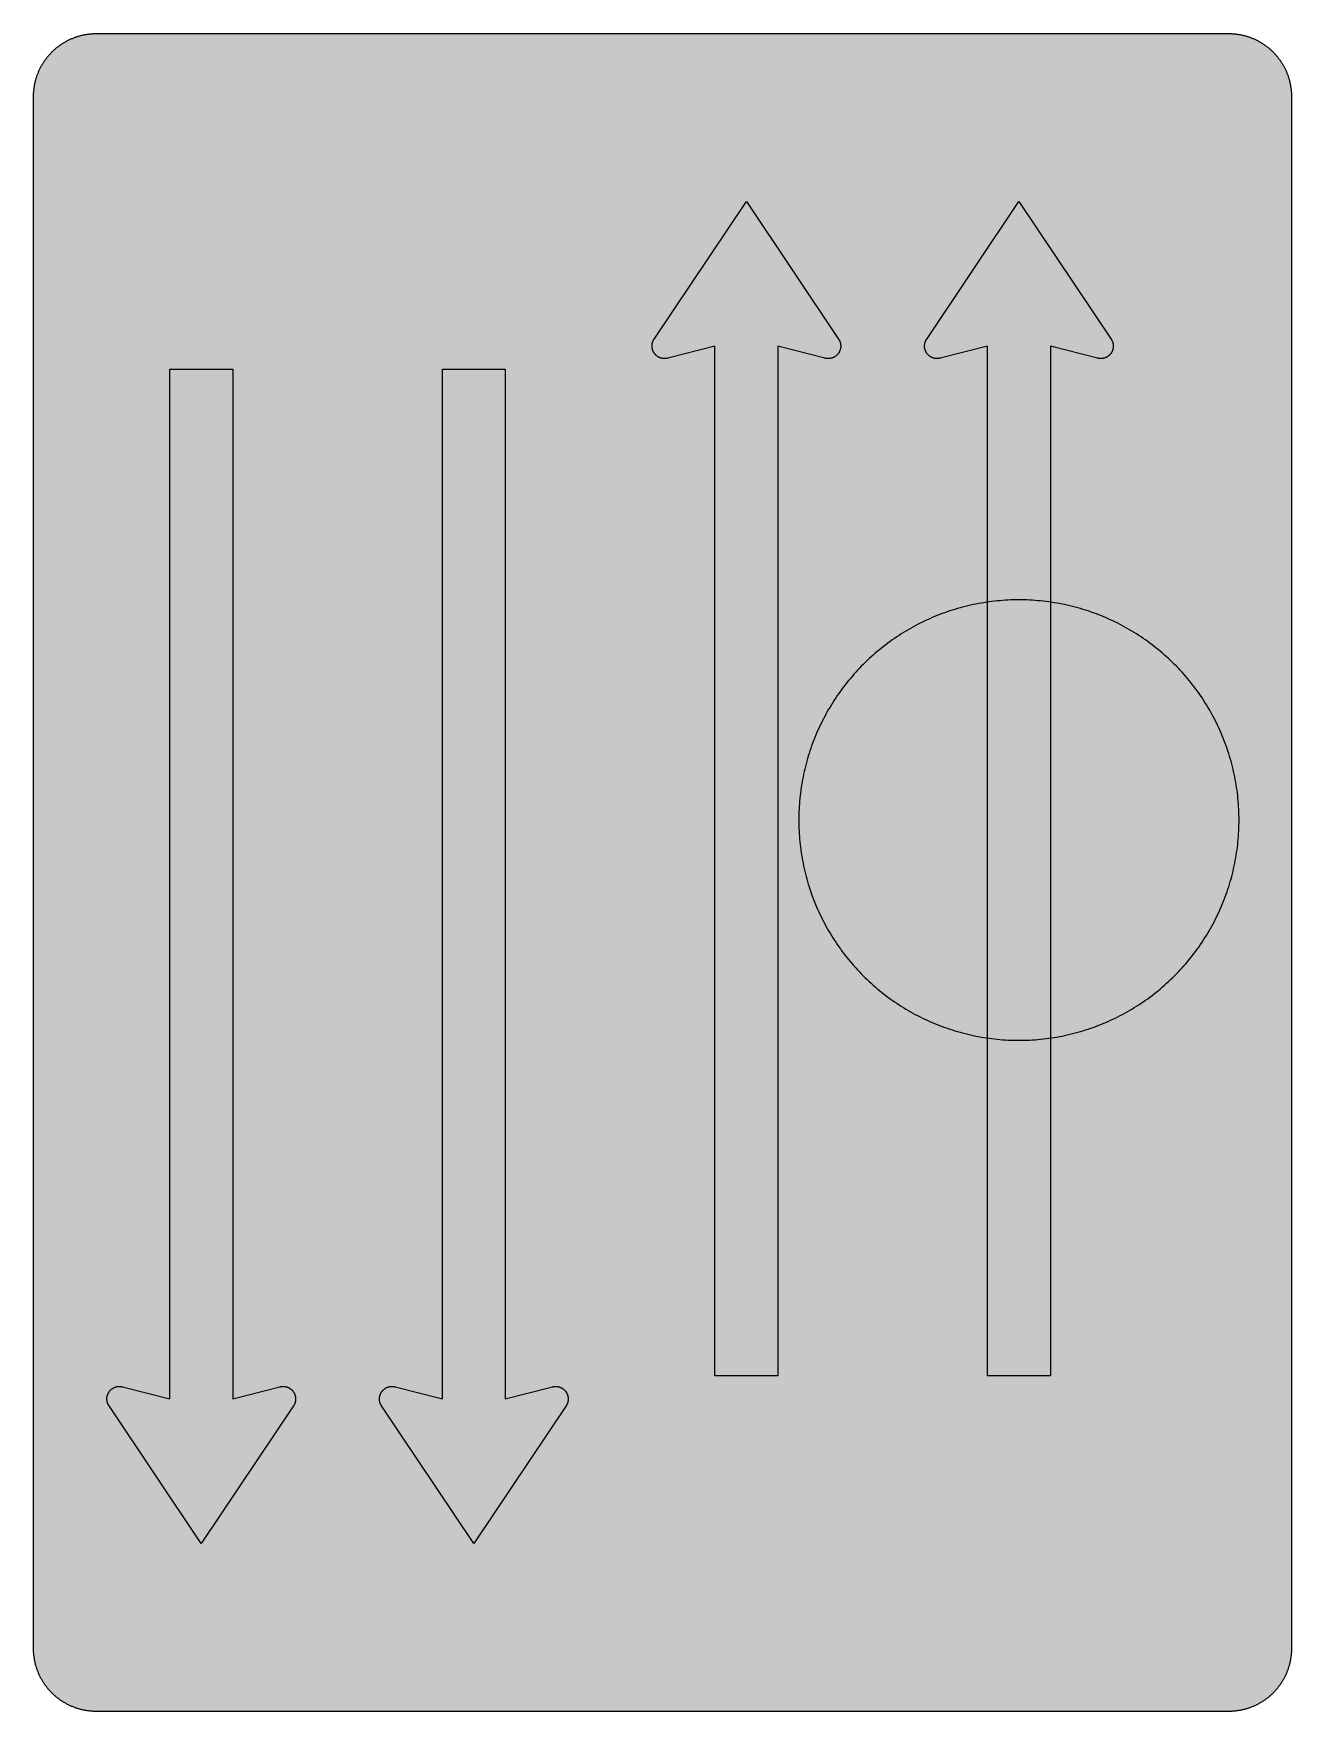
# Model space of a CAD drawing. Header units: millimetres. Extents: x 0 to 423, y 0 to 564.
import ezdxf

# ---------------------------------------------------------------- set-up
doc = ezdxf.new("R2010")
doc.units = ezdxf.units.MM

msp = doc.modelspace()

# ---------------------------------------------------------------- hatches: boundary and pattern name
for color, points in [(254, [(21.2189, 0.0537), (20.955, 0.0533), (20.6934, 0.0584), (20.4292, 0.066), (20.1676, 0.0787), (19.906, 0.094), (19.6469, 0.1118), (19.3853, 0.1321), (19.1262, 0.1549), (18.8671, 0.1829), (18.608, 0.2134), (18.349, 0.2464), (18.0924, 0.2845), (17.8359, 0.3251), (17.5793, 0.3683), (17.3253, 0.414), (17.0688, 0.4623), (16.8148, 0.5156), (16.5633, 0.5715), (16.3093, 0.6299), (16.0579, 0.6909), (15.809, 0.7544), (15.56, 0.823), (15.3111, 0.8941), (15.0622, 0.9677), (14.8158, 1.0439), (14.5694, 1.1227), (14.3256, 1.2065), (14.0818, 1.2903), (13.8379, 1.3792), (13.5966, 1.4707), (13.3579, 1.5672), (13.1191, 1.6637), (12.8803, 1.7628), (12.6441, 1.8669), (12.4079, 1.9736), (12.1742, 2.0803), (11.9405, 2.192), (11.7094, 2.3089), (11.4808, 2.4257), (11.2522, 2.5451), (11.0236, 2.6695), (10.7975, 2.794), (10.574, 2.9235), (10.3505, 3.0556), (10.1295, 3.1877), (9.9111, 3.3249), (9.6926, 3.4646), (9.4742, 3.6068), (9.2608, 3.7541), (9.0475, 3.9014), (8.8341, 4.0513), (8.6258, 4.2037), (8.4176, 4.3612), (8.2118, 4.5187), (8.0061, 4.6812), (7.8029, 4.8438), (7.6022, 5.0114), (7.4041, 5.1816), (7.206, 5.3518), (7.0129, 5.527), (6.8174, 5.7048), (6.6269, 5.8826), (6.4389, 6.0655), (6.2509, 6.2509), (6.0655, 6.4389), (5.8852, 6.6269), (5.7048, 6.8174), (5.527, 7.0104), (5.3518, 7.206), (5.1816, 7.4041), (5.0114, 7.6022), (4.8463, 7.8029), (4.6812, 8.0061), (4.5187, 8.2118), (4.3612, 8.4176), (4.2062, 8.6258), (4.0513, 8.8341), (3.9014, 9.0475), (3.7541, 9.2608), (3.6068, 9.4742), (3.4646, 9.6926), (3.3249, 9.9085), (3.1877, 10.1295), (3.0556, 10.3505), (2.9235, 10.574), (2.794, 10.7975), (2.6695, 11.0236), (2.5451, 11.2522), (2.4257, 11.4808), (2.3063, 11.7094), (2.192, 11.9405), (2.0803, 12.1742), (1.971, 12.4079), (1.8669, 12.6441), (1.7628, 12.8803), (1.6637, 13.1191), (1.5646, 13.3579), (1.4707, 13.5966), (1.3792, 13.8379), (1.2903, 14.0818), (1.2065, 14.3256), (1.1227, 14.5694), (1.0439, 14.8158), (0.9652, 15.0622), (0.8915, 15.3111), (0.823, 15.56), (0.7544, 15.809), (0.6883, 16.0604), (0.6274, 16.3119), (0.569, 16.5633), (0.5131, 16.8148), (0.4623, 17.0688), (0.4115, 17.3253), (0.3658, 17.5793), (0.3226, 17.8359), (0.2819, 18.0924), (0.2464, 18.3515), (0.2134, 18.608), (0.1829, 18.8671), (0.1549, 19.1262), (0.1295, 19.3878), (0.1092, 19.6469), (0.0914, 19.9085), (0.0762, 20.1701), (0.066, 20.4318), (0.0584, 20.6934), (0.0533, 20.955), (0.0508, 21.2192), (0.0522, 543.3314), (0.0533, 543.593), (0.0584, 543.8546), (0.066, 544.1188), (0.0762, 544.3804), (0.0914, 544.642), (0.1092, 544.9011), (0.1295, 545.1627), (0.1549, 545.4218), (0.1829, 545.6809), (0.2134, 545.94), (0.2464, 546.1991), (0.2819, 546.4556), (0.3226, 546.7121), (0.3658, 546.9687), (0.4115, 547.2227), (0.4623, 547.4792), (0.5131, 547.7332), (0.569, 547.9847), (0.6274, 548.2387), (0.6883, 548.4876), (0.7544, 548.7391), (0.823, 548.988), (0.8915, 549.2369), (0.9652, 549.4858), (1.0439, 549.7322), (1.1227, 549.9786), (1.2065, 550.2224), (1.2903, 550.4663), (1.3792, 550.7076), (1.4707, 550.9489), (1.5646, 551.1902), (1.6637, 551.4289), (1.7628, 551.6677), (1.8669, 551.9039), (1.971, 552.1401), (2.0803, 552.3738), (2.192, 552.6049), (2.3063, 552.8386), (2.4257, 553.0672), (2.5451, 553.2958), (2.6695, 553.5244), (2.794, 553.7505), (2.9235, 553.974), (3.0556, 554.1975), (3.1877, 554.4185), (3.3249, 554.6369), (3.4646, 554.8554), (3.6068, 555.0738), (3.7541, 555.2872), (3.9014, 555.5005), (4.0513, 555.7114), (4.2062, 555.9222), (4.3612, 556.1305), (4.5187, 556.3362), (4.6812, 556.5419), (4.8463, 556.7451), (5.0114, 556.9458), (5.1816, 557.1439), (5.3518, 557.342), (5.527, 557.5351), (5.7048, 557.7281), (5.8852, 557.9212), (6.0655, 558.1091), (6.2509, 558.2971), (6.4389, 558.4825), (6.6269, 558.6628), (6.8174, 558.8432), (7.0129, 559.021), (7.206, 559.1937), (7.4041, 559.3664), (7.6022, 559.5366), (7.8029, 559.7017), (8.0061, 559.8668), (8.2118, 560.0268), (8.4176, 560.1868), (8.6258, 560.3418), (8.8341, 560.4967), (9.0475, 560.6466), (9.2608, 560.7939), (9.4742, 560.9387), (9.6926, 561.0835), (9.9111, 561.2232), (10.1295, 561.3603), (10.3505, 561.4924), (10.574, 561.6245), (10.7975, 561.754), (11.0236, 561.8785), (11.2522, 562.0029), (11.4808, 562.1223), (11.7094, 562.2392), (11.9405, 562.356), (12.1742, 562.4678), (12.4079, 562.5744), (12.6441, 562.6811), (12.8803, 562.7853), (13.1191, 562.8843), (13.3579, 562.9834), (13.5966, 563.0774), (13.8379, 563.1688), (14.0818, 563.2577), (14.3256, 563.3415), (14.5694, 563.4253), (14.8158, 563.5041), (15.0622, 563.5803), (15.3111, 563.6539), (15.56, 563.7251), (15.809, 563.7936), (16.0579, 563.8571), (16.3093, 563.9206), (16.5633, 563.9791), (16.8148, 564.0349), (17.0688, 564.0857), (17.3253, 564.1365), (17.5793, 564.1823), (17.8359, 564.2254), (18.0924, 564.2635), (18.349, 564.3016), (18.608, 564.3347), (18.8671, 564.3651), (19.1262, 564.3931), (19.3853, 564.4185), (19.6469, 564.4388), (19.906, 564.4566), (20.1676, 564.4718), (20.4292, 564.482), (20.6934, 564.4896), (20.955, 564.4947), (21.2166, 564.4972), (402.2189, 564.4981), (402.4808, 564.4947), (402.7424, 564.4896), (403.0066, 564.482), (403.2682, 564.4718), (403.5298, 564.4566), (403.7889, 564.4388), (404.0505, 564.4185), (404.3096, 564.3931), (404.5687, 564.3651), (404.8277, 564.3347), (405.0868, 564.3016), (405.3434, 564.2635), (405.5999, 564.2254), (405.8564, 564.1823), (406.113, 564.1365), (406.367, 564.0857), (406.621, 564.0349), (406.875, 563.9791), (407.1264, 563.9206), (407.3779, 563.8571), (407.6268, 563.7936), (407.8783, 563.7251), (408.1272, 563.6539), (408.3736, 563.5803), (408.62, 563.5041), (408.8663, 563.4253), (409.1102, 563.3415), (409.354, 563.2577), (409.5979, 563.1688), (409.8392, 563.0774), (410.0805, 562.9834), (410.3192, 562.8843), (410.5554, 562.7853), (410.7942, 562.6811), (411.0279, 562.5744), (411.2616, 562.4678), (411.4952, 562.356), (411.7264, 562.2392), (411.9575, 562.1223), (412.1861, 562.0029), (412.4122, 561.8785), (412.6382, 561.754), (412.8643, 561.6245), (413.0853, 561.4924), (413.3063, 561.3603), (413.5272, 561.2232), (413.7457, 561.0835), (413.9616, 560.9387), (414.1775, 560.7939), (414.3908, 560.6466), (414.6017, 560.4967), (414.8125, 560.3418), (415.0208, 560.1868), (415.2265, 560.0268), (415.4297, 559.8668), (415.6329, 559.7017), (415.8336, 559.5366), (416.0342, 559.3664), (416.2298, 559.1937), (416.4254, 559.021), (416.6184, 558.8432), (416.8089, 558.6628), (416.9994, 558.4825), (417.1848, 558.2971), (417.3703, 558.1091), (417.5531, 557.9212), (417.7335, 557.7281), (417.9087, 557.5351), (418.084, 557.342), (418.2567, 557.1439), (418.4244, 556.9458), (418.592, 556.7451), (418.7546, 556.5419), (418.9171, 556.3362), (419.0746, 556.1305), (419.2321, 555.9222), (419.3845, 555.7114), (419.5369, 555.5005), (419.6842, 555.2872), (419.829, 555.0738), (419.9712, 554.8554), (420.1109, 554.6369), (420.2481, 554.4185), (420.3827, 554.1975), (420.5148, 553.974), (420.6418, 553.7505), (420.7688, 553.5244), (420.8907, 553.2958), (421.0126, 553.0672), (421.1295, 552.8386), (421.2438, 552.6049), (421.3555, 552.3738), (421.4647, 552.1401), (421.5689, 551.9039), (421.673, 551.6677), (421.7746, 551.4289), (421.8711, 551.1902), (421.9651, 550.9489), (422.0566, 550.7076), (422.1455, 550.4663), (422.2318, 550.2224), (422.3131, 549.9786), (422.3918, 549.7322), (422.4706, 549.4858), (422.5442, 549.2369), (422.6128, 548.988), (422.6814, 548.7391), (422.7449, 548.4876), (422.8084, 548.2387), (422.8668, 547.9847), (422.9227, 547.7332), (422.9735, 547.4792), (423.0243, 547.2227), (423.07, 546.9687), (423.1132, 546.7121), (423.1513, 546.4556), (423.1894, 546.1991), (423.2224, 545.94), (423.2529, 545.6809), (423.2808, 545.4218), (423.3037, 545.1627), (423.3266, 544.9011), (423.3443, 544.642), (423.357, 544.3804), (423.3697, 544.1188), (423.3774, 543.8546), (423.3824, 543.593), (423.385, 543.3314), (423.3855, 21.2203), (423.3824, 20.955), (423.3774, 20.6934), (423.3697, 20.4318), (423.357, 20.1701), (423.3443, 19.9085), (423.3266, 19.6469), (423.3037, 19.3878), (423.2808, 19.1262), (423.2529, 18.8671), (423.2224, 18.608), (423.1894, 18.3515), (423.1513, 18.0924), (423.1132, 17.8359), (423.07, 17.5793), (423.0243, 17.3253), (422.9735, 17.0688), (422.9227, 16.8148), (422.8668, 16.5633), (422.8084, 16.3119), (422.7449, 16.0604), (422.6814, 15.809), (422.6128, 15.56), (422.5442, 15.3111), (422.4706, 15.0622), (422.3918, 14.8158), (422.3131, 14.5694), (422.2318, 14.3256), (422.1455, 14.0818), (422.0566, 13.8379), (421.9651, 13.5966), (421.8711, 13.3579), (421.7746, 13.1191), (421.673, 12.8803), (421.5689, 12.6441), (421.4647, 12.4079), (421.3555, 12.1742), (421.2438, 11.9405), (421.1295, 11.7094), (421.0126, 11.4808), (420.8907, 11.2522), (420.7688, 11.0236), (420.6418, 10.7975), (420.5148, 10.574), (420.3827, 10.3505), (420.2481, 10.1295), (420.1109, 9.9085), (419.9712, 9.6926), (419.829, 9.4742), (419.6842, 9.2608), (419.5369, 9.0475), (419.3845, 8.8341), (419.2321, 8.6258), (419.0746, 8.4176), (418.9171, 8.2118), (418.7546, 8.0061), (418.592, 7.8029), (418.4244, 7.6022), (418.2567, 7.4041), (418.084, 7.206), (417.9087, 7.0104), (417.7335, 6.8174), (417.5531, 6.6269), (417.3703, 6.4389), (417.1848, 6.2509), (416.9994, 6.0655), (416.8089, 5.8826), (416.6184, 5.7048), (416.4254, 5.527), (416.2298, 5.3518), (416.0342, 5.1816), (415.8336, 5.0114), (415.6329, 4.8438), (415.4297, 4.6812), (415.2265, 4.5187), (415.0208, 4.3612), (414.8125, 4.2037), (414.6017, 4.0513), (414.3908, 3.9014), (414.1775, 3.7541), (413.9616, 3.6068), (413.7457, 3.4646), (413.5272, 3.3249), (413.3063, 3.1877), (413.0853, 3.0556), (412.8643, 2.9235), (412.6382, 2.794), (412.4122, 2.6695), (412.1861, 2.5451), (411.9575, 2.4257), (411.7264, 2.3089), (411.4952, 2.192), (411.2616, 2.0803), (411.0279, 1.9736), (410.7942, 1.8669), (410.5554, 1.7628), (410.3192, 1.6637), (410.0805, 1.5672), (409.8392, 1.4707), (409.5979, 1.3792), (409.354, 1.2903), (409.1102, 1.2065), (408.8663, 1.1227), (408.62, 1.0439), (408.3736, 0.9677), (408.1272, 0.8941), (407.8783, 0.823), (407.6268, 0.7544), (407.3779, 0.6909), (407.1264, 0.6299), (406.875, 0.5715), (406.621, 0.5156), (406.367, 0.4623), (406.113, 0.414), (405.8564, 0.3683), (405.5999, 0.3251), (405.3434, 0.2845), (405.0868, 0.2464), (404.8277, 0.2134), (404.5687, 0.1829), (404.3096, 0.1549), (404.0505, 0.1321), (403.7889, 0.1118), (403.5298, 0.094), (403.2682, 0.0787), (403.0066, 0.066), (402.7424, 0.0584), (402.4808, 0.0533), (402.2166, 0.0533)]), (59, [(229.3578, 459.3703), (213.4828, 455.2703), (213.4641, 455.2645), (213.4489, 455.262), (213.4337, 455.2569), (213.4159, 455.2518), (213.4006, 455.2493), (213.3854, 455.2442), (213.3676, 455.2417), (213.3524, 455.2366), (213.3346, 455.234), (213.3194, 455.2315), (213.3041, 455.2264), (213.2863, 455.2239), (213.2711, 455.2213), (213.2533, 455.2163), (213.2381, 455.2137), (213.2203, 455.2112), (213.2051, 455.2086), (213.1873, 455.2036), (213.172, 455.201), (213.1568, 455.1985), (213.139, 455.1959), (213.1238, 455.1934), (213.106, 455.1909), (213.0908, 455.1883), (213.073, 455.1858), (213.0577, 455.1832), (213.04, 455.1807), (213.0247, 455.1782), (213.0069, 455.1756), (212.9917, 455.1731), (212.9739, 455.1705), (212.9587, 455.168), (212.9409, 455.168), (212.9257, 455.1655), (212.9079, 455.1629), (212.8901, 455.1604), (212.8749, 455.1604), (212.8571, 455.1578), (212.8418, 455.1553), (212.8241, 455.1553), (212.8088, 455.1528), (212.791, 455.1502), (212.7758, 455.1502), (212.758, 455.1477), (212.7402, 455.1477), (212.725, 455.1451), (212.7072, 455.1451), (212.692, 455.1451), (212.6742, 455.1426), (212.659, 455.1426), (212.6412, 455.1401), (212.6234, 455.1401), (212.6082, 455.1401), (212.5904, 455.1401), (212.5751, 455.1375), (212.5574, 455.1375), (212.5396, 455.1375), (212.5243, 455.1375), (212.5066, 455.1375), (212.4913, 455.135), (212.4735, 455.135), (212.4558, 455.135), (212.4405, 455.135), (212.4227, 455.135), (212.3135, 455.1375), (212.2043, 455.1401), (212.0976, 455.1477), (211.9909, 455.1578), (211.8843, 455.1705), (211.7776, 455.1832), (211.6734, 455.201), (211.5693, 455.2213), (211.4677, 455.2442), (211.3661, 455.2696), (211.2645, 455.295), (211.1654, 455.3255), (211.0664, 455.3585), (210.9673, 455.3915), (210.8708, 455.4296), (210.7768, 455.4677), (210.6803, 455.5084), (210.5889, 455.5541), (210.4974, 455.5998), (210.406, 455.6455), (210.3171, 455.6963), (210.2282, 455.7497), (210.1418, 455.803), (210.0555, 455.8589), (209.9742, 455.9173), (209.8904, 455.9757), (209.8091, 456.0392), (209.7303, 456.1027), (209.6541, 456.1688), (209.5779, 456.2348), (209.5017, 456.3034), (209.4306, 456.3745), (209.3595, 456.4482), (209.2909, 456.5218), (209.2223, 456.598), (209.1563, 456.6768), (209.0928, 456.7555), (209.0318, 456.8368), (208.9709, 456.9181), (208.9125, 457.0019), (208.8566, 457.0882), (208.8032, 457.1746), (208.7499, 457.261), (208.7016, 457.3499), (208.6534, 457.4413), (208.6077, 457.5327), (208.5645, 457.6267), (208.5238, 457.7207), (208.4832, 457.8172), (208.4476, 457.9137), (208.4121, 458.0103), (208.3791, 458.1093), (208.3511, 458.2109), (208.3232, 458.31), (208.2978, 458.4116), (208.2749, 458.5157), (208.2571, 458.6199), (208.2394, 458.724), (208.2241, 458.8307), (208.2114, 458.9374), (208.2013, 459.044), (208.1962, 459.1507), (208.1911, 459.2599), (208.1911, 459.3692), (208.1911, 459.4073), (208.1911, 459.4479), (208.1911, 459.486), (208.1936, 459.5266), (208.1936, 459.5647), (208.1962, 459.6054), (208.1987, 459.6435), (208.2013, 459.6816), (208.2038, 459.7222), (208.2089, 459.7603), (208.2114, 459.7984), (208.2165, 459.8365), (208.2216, 459.8772), (208.2241, 459.9153), (208.2317, 459.9534), (208.2368, 459.9915), (208.2419, 460.0321), (208.2495, 460.0702), (208.2546, 460.1083), (208.2622, 460.1464), (208.2698, 460.1845), (208.2775, 460.2226), (208.2851, 460.2607), (208.2927, 460.2988), (208.3029, 460.3369), (208.3105, 460.375), (208.3206, 460.4131), (208.3308, 460.4487), (208.341, 460.4868), (208.3511, 460.5249), (208.3613, 460.563), (208.374, 460.5985), (208.3841, 460.6366), (208.3968, 460.6722), (208.4095, 460.7103), (208.4222, 460.7484), (208.4349, 460.7839), (208.4476, 460.8195), (208.4603, 460.8576), (208.4756, 460.8932), (208.4883, 460.9287), (208.5035, 460.9668), (208.5188, 461.0024), (208.534, 461.0379), (208.5492, 461.0735), (208.5645, 461.1091), (208.5797, 461.1446), (208.5975, 461.1802), (208.6153, 461.2157), (208.6305, 461.2488), (208.6483, 461.2843), (208.6661, 461.3199), (208.6864, 461.3529), (208.7042, 461.3885), (208.722, 461.424), (208.7423, 461.457), (208.7601, 461.4901), (208.7804, 461.5256), (208.8007, 461.5586), (208.821, 461.5917), (208.8413, 461.6247), (208.8642, 461.6577), (208.8845, 461.6907), (208.9074, 461.7237), (239.9411, 508.0536), (270.976, 461.7251), (270.9977, 461.6907), (271.018, 461.6577), (271.0383, 461.6247), (271.0586, 461.5917), (271.079, 461.5586), (271.0993, 461.5256), (271.1196, 461.4901), (271.1399, 461.457), (271.1577, 461.424), (271.178, 461.3885), (271.1958, 461.3529), (271.2136, 461.3199), (271.2314, 461.2843), (271.2491, 461.2488), (271.2669, 461.2157), (271.2847, 461.1802), (271.2999, 461.1446), (271.3152, 461.1091), (271.333, 461.0735), (271.3482, 461.0379), (271.3634, 461.0024), (271.3787, 460.9668), (271.3914, 460.9287), (271.4066, 460.8932), (271.4193, 460.8576), (271.4346, 460.8195), (271.4473, 460.7839), (271.46, 460.7484), (271.4727, 460.7103), (271.4854, 460.6722), (271.4955, 460.6366), (271.5082, 460.5985), (271.5184, 460.563), (271.5285, 460.5249), (271.5387, 460.4868), (271.5489, 460.4487), (271.559, 460.4131), (271.5692, 460.375), (271.5768, 460.3369), (271.587, 460.2988), (271.5946, 460.2607), (271.6022, 460.2226), (271.6098, 460.1845), (271.6174, 460.1464), (271.6251, 460.1083), (271.6327, 460.0702), (271.6378, 460.0321), (271.6428, 459.9915), (271.6505, 459.9534), (271.6555, 459.9153), (271.6606, 459.8772), (271.6632, 459.8365), (271.6682, 459.7984), (271.6708, 459.7603), (271.6759, 459.7222), (271.6784, 459.6816), (271.6809, 459.6435), (271.6835, 459.6054), (271.686, 459.5647), (271.686, 459.5266), (271.6886, 459.486), (271.6886, 459.4479), (271.6886, 459.4073), (271.6911, 459.3692), (271.6886, 459.2599), (271.6835, 459.1507), (271.6784, 459.044), (271.6682, 458.9374), (271.6555, 458.8307), (271.6403, 458.724), (271.6225, 458.6199), (271.6047, 458.5157), (271.5819, 458.4116), (271.5565, 458.31), (271.5285, 458.2109), (271.5006, 458.1093), (271.4676, 458.0103), (271.432, 457.9137), (271.3965, 457.8172), (271.3584, 457.7207), (271.3152, 457.6267), (271.272, 457.5327), (271.2263, 457.4413), (271.178, 457.3499), (271.1298, 457.261), (271.0764, 457.1746), (271.0231, 457.0882), (270.9672, 457.0019), (270.9088, 456.9181), (270.8478, 456.8368), (270.7869, 456.7555), (270.7234, 456.6768), (270.6573, 456.598), (270.5913, 456.5218), (270.5202, 456.4482), (270.449, 456.3745), (270.3779, 456.3034), (270.3043, 456.2348), (270.2281, 456.1688), (270.1493, 456.1027), (270.0706, 456.0392), (269.9893, 455.9757), (269.908, 455.9173), (269.8242, 455.8589), (269.7378, 455.803), (269.6515, 455.7497), (269.5651, 455.6963), (269.4737, 455.6455), (269.3848, 455.5998), (269.2908, 455.5541), (269.1994, 455.5084), (269.1054, 455.4677), (269.0089, 455.4296), (268.9123, 455.3915), (268.8133, 455.3585), (268.7168, 455.3255), (268.6152, 455.295), (268.5136, 455.2696), (268.412, 455.2442), (268.3104, 455.2213), (268.2062, 455.201), (268.1021, 455.1832), (267.9954, 455.1705), (267.8887, 455.1578), (267.782, 455.1477), (267.6754, 455.1401), (267.5661, 455.1375), (267.4569, 455.135), (267.4391, 455.135), (267.4239, 455.135), (267.4061, 455.135), (267.3909, 455.135), (267.3731, 455.1375), (267.3553, 455.1375), (267.3401, 455.1375), (267.3223, 455.1375), (267.3071, 455.1375), (267.2893, 455.1401), (267.2715, 455.1401), (267.2563, 455.1401), (267.2385, 455.1401), (267.2232, 455.1426), (267.2055, 455.1426), (267.1902, 455.1451), (267.1724, 455.1451), (267.1572, 455.1451), (267.1394, 455.1477), (267.1216, 455.1477), (267.1064, 455.1502), (267.0886, 455.1502), (267.0734, 455.1528), (267.0556, 455.1553), (267.0404, 455.1553), (267.0226, 455.1578), (267.0073, 455.1604), (266.9896, 455.1604), (266.9743, 455.1629), (266.9565, 455.1655), (266.9388, 455.168), (266.9235, 455.168), (266.9057, 455.1705), (266.8905, 455.1731), (266.8727, 455.1756), (266.8575, 455.1782), (266.8397, 455.1807), (266.8245, 455.1832), (266.8067, 455.1858), (266.7914, 455.1883), (266.7737, 455.1909), (266.7584, 455.1934), (266.7406, 455.1959), (266.7254, 455.1985), (266.7076, 455.201), (266.6924, 455.2036), (266.6746, 455.2086), (266.6594, 455.2112), (266.6441, 455.2137), (266.6263, 455.2163), (266.6111, 455.2213), (266.5933, 455.2239), (266.5781, 455.2264), (266.5603, 455.2315), (266.5451, 455.234), (266.5273, 455.2366), (266.512, 455.2417), (266.4968, 455.2442), (266.479, 455.2493), (266.4638, 455.2518), (266.446, 455.2569), (266.4308, 455.262), (266.4155, 455.2645), (266.3977, 455.2696), (250.5244, 459.3703), (250.5244, 112.9425), (229.3578, 112.9425)]), (59, [(321.08, 459.3703), (305.205, 455.2703), (305.1886, 455.2645), (305.1708, 455.262), (305.1556, 455.2569), (305.1378, 455.2518), (305.1226, 455.2493), (305.1073, 455.2442), (305.0896, 455.2417), (305.0743, 455.2366), (305.0591, 455.234), (305.0413, 455.2315), (305.0261, 455.2264), (305.0083, 455.2239), (304.993, 455.2213), (304.9753, 455.2163), (304.96, 455.2137), (304.9422, 455.2112), (304.927, 455.2086), (304.9118, 455.2036), (304.894, 455.201), (304.8787, 455.1985), (304.861, 455.1959), (304.8457, 455.1934), (304.8279, 455.1909), (304.8127, 455.1883), (304.7949, 455.1858), (304.7797, 455.1832), (304.7619, 455.1807), (304.7467, 455.1782), (304.7289, 455.1756), (304.7136, 455.1731), (304.6959, 455.1705), (304.6806, 455.168), (304.6628, 455.168), (304.6476, 455.1655), (304.6298, 455.1629), (304.6146, 455.1604), (304.5968, 455.1604), (304.579, 455.1578), (304.5638, 455.1553), (304.546, 455.1553), (304.5308, 455.1528), (304.513, 455.1502), (304.4977, 455.1502), (304.48, 455.1477), (304.4647, 455.1477), (304.4469, 455.1451), (304.4292, 455.1451), (304.4139, 455.1451), (304.3961, 455.1426), (304.3809, 455.1426), (304.3631, 455.1401), (304.3479, 455.1401), (304.3301, 455.1401), (304.3123, 455.1401), (304.2971, 455.1375), (304.2793, 455.1375), (304.2641, 455.1375), (304.2463, 455.1375), (304.2285, 455.1375), (304.2133, 455.135), (304.1955, 455.135), (304.1802, 455.135), (304.1625, 455.135), (304.1447, 455.135), (304.0355, 455.1375), (303.9288, 455.1401), (303.8196, 455.1477), (303.7129, 455.1578), (303.6062, 455.1705), (303.5021, 455.1832), (303.3954, 455.201), (303.2912, 455.2213), (303.1896, 455.2442), (303.088, 455.2696), (302.9864, 455.295), (302.8874, 455.3255), (302.7883, 455.3585), (302.6893, 455.3915), (302.5927, 455.4296), (302.4988, 455.4677), (302.4048, 455.5084), (302.3108, 455.5541), (302.2194, 455.5998), (302.1279, 455.6455), (302.039, 455.6963), (301.9501, 455.7497), (301.8638, 455.803), (301.7799, 455.8589), (301.6961, 455.9173), (301.6123, 455.9757), (301.531, 456.0392), (301.4523, 456.1027), (301.3761, 456.1688), (301.2999, 456.2348), (301.2262, 456.3034), (301.1526, 456.3745), (301.0814, 456.4482), (301.0129, 456.5218), (300.9443, 456.598), (300.8782, 456.6768), (300.8147, 456.7555), (300.7538, 456.8368), (300.6928, 456.9181), (300.6344, 457.0019), (300.5785, 457.0882), (300.5252, 457.1746), (300.4718, 457.261), (300.4236, 457.3499), (300.3753, 457.4413), (300.3296, 457.5327), (300.2864, 457.6267), (300.2458, 457.7207), (300.2051, 457.8172), (300.1696, 457.9137), (300.134, 458.0103), (300.1035, 458.1093), (300.0731, 458.2109), (300.0451, 458.31), (300.0197, 458.4116), (299.9969, 458.5157), (299.9791, 458.6199), (299.9613, 458.724), (299.9461, 458.8307), (299.9334, 458.9374), (299.9232, 459.044), (299.9181, 459.1507), (299.913, 459.2599), (299.913, 459.3692), (299.913, 459.4073), (299.913, 459.4479), (299.913, 459.486), (299.9156, 459.5266), (299.9156, 459.5647), (299.9181, 459.6054), (299.9207, 459.6435), (299.9232, 459.6816), (299.9257, 459.7222), (299.9308, 459.7603), (299.9334, 459.7984), (299.9384, 459.8365), (299.9435, 459.8772), (299.9486, 459.9153), (299.9537, 459.9534), (299.9588, 459.9915), (299.9638, 460.0321), (299.9715, 460.0702), (299.9765, 460.1083), (299.9842, 460.1464), (299.9918, 460.1845), (299.9994, 460.2226), (300.007, 460.2607), (300.0146, 460.2988), (300.0248, 460.3369), (300.0324, 460.375), (300.0426, 460.4131), (300.0527, 460.4487), (300.0629, 460.4868), (300.0731, 460.5249), (300.0832, 460.563), (300.0959, 460.5985), (300.1061, 460.6366), (300.1188, 460.6722), (300.1315, 460.7103), (300.1442, 460.7484), (300.1569, 460.7839), (300.1696, 460.8195), (300.1823, 460.8576), (300.1975, 460.8932), (300.2102, 460.9287), (300.2255, 460.9668), (300.2407, 461.0024), (300.2559, 461.0379), (300.2712, 461.0735), (300.2864, 461.1091), (300.3042, 461.1446), (300.3194, 461.1802), (300.3372, 461.2157), (300.355, 461.2488), (300.3702, 461.2843), (300.388, 461.3199), (300.4083, 461.3529), (300.4261, 461.3885), (300.4439, 461.424), (300.4642, 461.457), (300.4845, 461.4901), (300.5023, 461.5256), (300.5226, 461.5586), (300.543, 461.5917), (300.5658, 461.6247), (300.5861, 461.6577), (300.6065, 461.6907), (300.6293, 461.7237), (331.6633, 508.0536), (362.6982, 461.7251), (362.7196, 461.6907), (362.7399, 461.6577), (362.7603, 461.6247), (362.7831, 461.5917), (362.8034, 461.5586), (362.8238, 461.5256), (362.8415, 461.4901), (362.8619, 461.457), (362.8822, 461.424), (362.9, 461.3885), (362.9177, 461.3529), (362.9355, 461.3199), (362.9533, 461.2843), (362.9711, 461.2488), (362.9889, 461.2157), (363.0066, 461.1802), (363.0219, 461.1446), (363.0397, 461.1091), (363.0549, 461.0735), (363.0701, 461.0379), (363.0854, 461.0024), (363.1006, 460.9668), (363.1133, 460.9287), (363.1286, 460.8932), (363.1413, 460.8576), (363.1565, 460.8195), (363.1692, 460.7839), (363.1819, 460.7484), (363.1946, 460.7103), (363.2073, 460.6722), (363.2175, 460.6366), (363.2302, 460.5985), (363.2403, 460.563), (363.2505, 460.5249), (363.2632, 460.4868), (363.2708, 460.4487), (363.281, 460.4131), (363.2911, 460.375), (363.3013, 460.3369), (363.3089, 460.2988), (363.3165, 460.2607), (363.3241, 460.2226), (363.3318, 460.1845), (363.3394, 460.1464), (363.347, 460.1083), (363.3546, 460.0702), (363.3597, 460.0321), (363.3648, 459.9915), (363.3724, 459.9534), (363.3775, 459.9153), (363.3826, 459.8772), (363.3851, 459.8365), (363.3902, 459.7984), (363.3927, 459.7603), (363.3978, 459.7222), (363.4003, 459.6816), (363.4029, 459.6435), (363.4054, 459.6054), (363.408, 459.5647), (363.408, 459.5266), (363.4105, 459.486), (363.4105, 459.4479), (363.413, 459.4073), (363.413, 459.3692), (363.4105, 459.2599), (363.4054, 459.1507), (363.4003, 459.044), (363.3902, 458.9374), (363.3775, 458.8307), (363.3622, 458.724), (363.347, 458.6199), (363.3267, 458.5157), (363.3038, 458.4116), (363.2784, 458.31), (363.2505, 458.2109), (363.2225, 458.1093), (363.1895, 458.0103), (363.154, 457.9137), (363.1184, 457.8172), (363.0803, 457.7207), (363.0371, 457.6267), (362.9939, 457.5327), (362.9482, 457.4413), (362.9, 457.3499), (362.8517, 457.261), (362.7984, 457.1746), (362.745, 457.0882), (362.6891, 457.0019), (362.6307, 456.9181), (362.5723, 456.8368), (362.5088, 456.7555), (362.4453, 456.6768), (362.3793, 456.598), (362.3132, 456.5218), (362.2421, 456.4482), (362.1735, 456.3745), (362.0999, 456.3034), (362.0262, 456.2348), (361.95, 456.1688), (361.8713, 456.1027), (361.7925, 456.0392), (361.7112, 455.9757), (361.63, 455.9173), (361.5461, 455.8589), (361.4598, 455.803), (361.3734, 455.7497), (361.2871, 455.6963), (361.1956, 455.6455), (361.1067, 455.5998), (361.0153, 455.5541), (360.9213, 455.5084), (360.8273, 455.4677), (360.7308, 455.4296), (360.6343, 455.3915), (360.5378, 455.3585), (360.4387, 455.3255), (360.3371, 455.295), (360.238, 455.2696), (360.1339, 455.2442), (360.0323, 455.2213), (359.9282, 455.201), (359.824, 455.1832), (359.7173, 455.1705), (359.6107, 455.1578), (359.504, 455.1477), (359.3973, 455.1401), (359.2881, 455.1375), (359.1789, 455.135), (359.1611, 455.135), (359.1458, 455.135), (359.1281, 455.135), (359.1128, 455.135), (359.095, 455.1375), (359.0773, 455.1375), (359.062, 455.1375), (359.0442, 455.1375), (359.029, 455.1375), (359.0112, 455.1401), (358.996, 455.1401), (358.9782, 455.1401), (358.9604, 455.1401), (358.9452, 455.1426), (358.9274, 455.1426), (358.9122, 455.1451), (358.8944, 455.1451), (358.8791, 455.1451), (358.8614, 455.1477), (358.8461, 455.1477), (358.8283, 455.1502), (358.8106, 455.1502), (358.7953, 455.1528), (358.7775, 455.1553), (358.7623, 455.1553), (358.7445, 455.1578), (358.7293, 455.1604), (358.7115, 455.1604), (358.6963, 455.1629), (358.6785, 455.1655), (358.6632, 455.168), (358.6455, 455.168), (358.6302, 455.1705), (358.6124, 455.1731), (358.5947, 455.1756), (358.5794, 455.1782), (358.5616, 455.1807), (358.5464, 455.1832), (358.5286, 455.1858), (358.5134, 455.1883), (358.4956, 455.1909), (358.4804, 455.1934), (358.4626, 455.1959), (358.4473, 455.1985), (358.4321, 455.201), (358.4143, 455.2036), (358.3991, 455.2086), (358.3813, 455.2112), (358.3661, 455.2137), (358.3483, 455.2163), (358.333, 455.2213), (358.3153, 455.2239), (358.3, 455.2264), (358.2822, 455.2315), (358.267, 455.234), (358.2518, 455.2366), (358.234, 455.2417), (358.2187, 455.2442), (358.201, 455.2493), (358.1857, 455.2518), (358.1679, 455.2569), (358.1527, 455.262), (358.1375, 455.2645), (358.1197, 455.2696), (342.2467, 459.3703), (342.2467, 112.9425), (321.08, 112.9425)]), (59, [(67.08, 105.1814), (82.955, 109.2796), (82.9691, 109.2835), (82.9869, 109.286), (83.0021, 109.2911), (83.0199, 109.2937), (83.0351, 109.2987), (83.0504, 109.3013), (83.0682, 109.3064), (83.0834, 109.3089), (83.1012, 109.314), (83.1164, 109.3165), (83.1342, 109.3216), (83.1494, 109.3241), (83.1647, 109.3267), (83.1825, 109.3318), (83.1977, 109.3343), (83.2155, 109.3368), (83.2307, 109.3394), (83.2485, 109.3445), (83.2637, 109.347), (83.2815, 109.3495), (83.2968, 109.3521), (83.3145, 109.3546), (83.3298, 109.3572), (83.3476, 109.3597), (83.3628, 109.3622), (83.3806, 109.3648), (83.3958, 109.3673), (83.4136, 109.3699), (83.4288, 109.3724), (83.4466, 109.3749), (83.4619, 109.3775), (83.4796, 109.38), (83.4949, 109.3826), (83.5127, 109.3826), (83.5279, 109.3851), (83.5457, 109.3876), (83.5609, 109.3902), (83.5787, 109.3902), (83.5939, 109.3927), (83.6117, 109.3953), (83.6295, 109.3953), (83.6447, 109.3978), (83.6625, 109.3978), (83.6778, 109.4003), (83.6955, 109.4003), (83.7108, 109.4029), (83.7286, 109.4029), (83.7438, 109.4054), (83.7616, 109.4054), (83.7794, 109.408), (83.7946, 109.408), (83.8124, 109.408), (83.8276, 109.4105), (83.8454, 109.4105), (83.8606, 109.4105), (83.8784, 109.4105), (83.8962, 109.413), (83.9114, 109.413), (83.9292, 109.413), (83.9445, 109.413), (83.9622, 109.413), (83.9775, 109.413), (83.9953, 109.413), (84.013, 109.413), (84.1223, 109.413), (84.2289, 109.408), (84.3382, 109.4003), (84.4448, 109.3927), (84.5515, 109.38), (84.6557, 109.3648), (84.7623, 109.347), (84.8665, 109.3267), (84.9681, 109.3038), (85.0697, 109.281), (85.1713, 109.253), (85.2703, 109.2225), (85.3694, 109.1921), (85.4685, 109.1565), (85.565, 109.1209), (85.659, 109.0803), (85.7555, 109.0397), (85.8469, 108.9965), (85.9384, 108.9508), (86.0298, 108.9025), (86.1187, 108.8517), (86.2076, 108.8009), (86.294, 108.7476), (86.3803, 108.6891), (86.4641, 108.6333), (86.5454, 108.5723), (86.6267, 108.5113), (86.7054, 108.4453), (86.7816, 108.3818), (86.8578, 108.3132), (86.934, 108.2446), (87.0052, 108.1735), (87.0763, 108.0999), (87.1449, 108.0262), (87.2134, 107.95), (87.2795, 107.8738), (87.343, 107.7925), (87.4039, 107.7138), (87.4649, 107.63), (87.5233, 107.5461), (87.5792, 107.4623), (87.6325, 107.376), (87.6859, 107.2871), (87.7341, 107.1982), (87.7824, 107.1067), (87.8281, 107.0153), (87.8713, 106.9213), (87.9119, 106.8273), (87.9526, 106.7333), (87.9881, 106.6343), (88.0237, 106.5378), (88.0542, 106.4387), (88.0847, 106.3396), (88.1126, 106.238), (88.138, 106.1364), (88.1583, 106.0323), (88.1786, 105.9282), (88.1964, 105.824), (88.2117, 105.7199), (88.2244, 105.6132), (88.232, 105.5065), (88.2396, 105.3973), (88.2447, 105.2906), (88.2447, 105.1814), (88.2447, 105.1408), (88.2447, 105.1027), (88.2447, 105.062), (88.2421, 105.0239), (88.2396, 104.9833), (88.2396, 104.9452), (88.2371, 104.9045), (88.2345, 104.8664), (88.232, 104.8283), (88.2269, 104.7877), (88.2244, 104.7496), (88.2193, 104.7115), (88.2142, 104.6709), (88.2091, 104.6328), (88.204, 104.5947), (88.199, 104.5566), (88.1939, 104.5185), (88.1863, 104.4778), (88.1812, 104.4397), (88.1736, 104.4016), (88.1659, 104.3635), (88.1583, 104.3254), (88.1507, 104.2873), (88.1431, 104.2492), (88.1329, 104.2111), (88.1253, 104.173), (88.1151, 104.1349), (88.105, 104.0994), (88.0948, 104.0613), (88.0847, 104.0232), (88.0745, 103.9851), (88.0618, 103.9495), (88.0516, 103.9114), (88.0389, 103.8733), (88.0288, 103.8377), (88.0161, 103.7996), (88.0034, 103.7641), (87.9881, 103.726), (87.9754, 103.6904), (87.9627, 103.6549), (87.9475, 103.6168), (87.9323, 103.5812), (87.9196, 103.5456), (87.9043, 103.5101), (87.8865, 103.4745), (87.8713, 103.439), (87.8561, 103.4034), (87.8383, 103.3678), (87.823, 103.3323), (87.8053, 103.2967), (87.7875, 103.2637), (87.7697, 103.2281), (87.7519, 103.1926), (87.7341, 103.1596), (87.7138, 103.124), (87.696, 103.091), (87.6757, 103.0554), (87.6554, 103.0224), (87.6351, 102.9894), (87.6148, 102.9564), (87.5944, 102.9233), (87.5741, 102.8903), (87.5513, 102.8573), (87.5309, 102.8243), (56.4967, 56.4981), (25.4635, 102.8249), (25.4406, 102.8573), (25.4178, 102.8903), (25.3975, 102.9233), (25.3771, 102.9564), (25.3568, 102.9894), (25.3365, 103.0224), (25.3162, 103.0554), (25.2984, 103.091), (25.2781, 103.124), (25.2603, 103.1596), (25.24, 103.1926), (25.2222, 103.2281), (25.2044, 103.2637), (25.1866, 103.2967), (25.1689, 103.3323), (25.1536, 103.3678), (25.1358, 103.4034), (25.1206, 103.439), (25.1054, 103.4745), (25.0876, 103.5101), (25.0749, 103.5456), (25.0596, 103.5812), (25.0444, 103.6168), (25.0292, 103.6549), (25.0165, 103.6904), (25.0038, 103.726), (24.9885, 103.7641), (24.9758, 103.7996), (24.9631, 103.8377), (24.953, 103.8733), (24.9403, 103.9114), (24.9276, 103.9495), (24.9174, 103.9851), (24.9072, 104.0232), (24.8971, 104.0613), (24.8869, 104.0994), (24.8768, 104.1349), (24.8666, 104.173), (24.8564, 104.2111), (24.8488, 104.2492), (24.8412, 104.2873), (24.8336, 104.3254), (24.826, 104.3635), (24.8183, 104.4016), (24.8107, 104.4397), (24.8031, 104.4778), (24.798, 104.5185), (24.7904, 104.5566), (24.7853, 104.5947), (24.7802, 104.6328), (24.7752, 104.6709), (24.7726, 104.7115), (24.7675, 104.7496), (24.7625, 104.7877), (24.7599, 104.8283), (24.7574, 104.8664), (24.7548, 104.9045), (24.7523, 104.9452), (24.7498, 104.9833), (24.7472, 105.0239), (24.7472, 105.062), (24.7472, 105.1027), (24.7447, 105.1408), (24.7447, 105.1814), (24.7472, 105.2906), (24.7498, 105.3973), (24.7574, 105.5065), (24.7675, 105.6132), (24.7802, 105.7199), (24.7929, 105.824), (24.8107, 105.9282), (24.831, 106.0323), (24.8539, 106.1364), (24.8793, 106.238), (24.9072, 106.3396), (24.9352, 106.4387), (24.9682, 106.5378), (25.0012, 106.6343), (25.0393, 106.7333), (25.0774, 106.8273), (25.1206, 106.9213), (25.1638, 107.0153), (25.2095, 107.1067), (25.2578, 107.1982), (25.306, 107.2871), (25.3594, 107.376), (25.4127, 107.4623), (25.4686, 107.5461), (25.527, 107.63), (25.5854, 107.7138), (25.6489, 107.7925), (25.7124, 107.8738), (25.7785, 107.95), (25.8445, 108.0262), (25.9156, 108.0999), (25.9867, 108.1735), (26.0579, 108.2446), (26.1315, 108.3132), (26.2077, 108.3818), (26.2865, 108.4453), (26.3652, 108.5113), (26.4465, 108.5723), (26.5278, 108.6333), (26.6116, 108.6891), (26.6979, 108.7476), (26.7843, 108.8009), (26.8707, 108.8517), (26.9621, 108.9025), (27.051, 108.9508), (27.145, 108.9965), (27.2364, 109.0397), (27.3304, 109.0803), (27.4269, 109.1209), (27.5234, 109.1565), (27.6225, 109.1921), (27.719, 109.2225), (27.8206, 109.253), (27.9222, 109.281), (28.0238, 109.3038), (28.1254, 109.3267), (28.2296, 109.347), (28.3337, 109.3648), (28.4404, 109.38), (28.5471, 109.3927), (28.6537, 109.4003), (28.7604, 109.408), (28.8696, 109.413), (28.9789, 109.413), (28.9966, 109.413), (29.0119, 109.413), (29.0297, 109.413), (29.0449, 109.413), (29.0627, 109.413), (29.0805, 109.413), (29.0957, 109.413), (29.1135, 109.4105), (29.1287, 109.4105), (29.1465, 109.4105), (29.1643, 109.4105), (29.1795, 109.408), (29.1973, 109.408), (29.2125, 109.408), (29.2303, 109.4054), (29.2481, 109.4054), (29.2633, 109.4029), (29.2811, 109.4029), (29.2964, 109.4003), (29.3141, 109.4003), (29.3294, 109.3978), (29.3472, 109.3978), (29.3624, 109.3953), (29.3802, 109.3953), (29.398, 109.3927), (29.4132, 109.3902), (29.431, 109.3902), (29.4462, 109.3876), (29.464, 109.3851), (29.4792, 109.3826), (29.497, 109.3826), (29.5123, 109.38), (29.53, 109.3775), (29.5453, 109.3749), (29.5631, 109.3724), (29.5783, 109.3699), (29.5961, 109.3673), (29.6113, 109.3648), (29.6291, 109.3622), (29.6443, 109.3597), (29.6621, 109.3572), (29.6774, 109.3546), (29.6951, 109.3521), (29.7104, 109.3495), (29.7282, 109.347), (29.7434, 109.3445), (29.7612, 109.3394), (29.7764, 109.3368), (29.7942, 109.3343), (29.8094, 109.3318), (29.8247, 109.3267), (29.8425, 109.3241), (29.8577, 109.3216), (29.8755, 109.3165), (29.8907, 109.314), (29.9085, 109.3089), (29.9237, 109.3064), (29.939, 109.3013), (29.9568, 109.2987), (29.972, 109.2937), (29.9898, 109.2911), (30.005, 109.286), (30.0203, 109.2835), (30.038, 109.2784), (45.9133, 105.1814), (45.9133, 451.6092), (67.08, 451.6092)]), (59, [(158.8022, 105.1814), (174.6772, 109.2796), (174.691, 109.2835), (174.7088, 109.286), (174.7241, 109.2911), (174.7418, 109.2937), (174.7571, 109.2987), (174.7723, 109.3013), (174.7901, 109.3064), (174.8053, 109.3089), (174.8231, 109.314), (174.8384, 109.3165), (174.8561, 109.3216), (174.8714, 109.3241), (174.8892, 109.3267), (174.9044, 109.3318), (174.9196, 109.3343), (174.9374, 109.3368), (174.9527, 109.3394), (174.9704, 109.3445), (174.9857, 109.347), (175.0035, 109.3495), (175.0187, 109.3521), (175.0365, 109.3546), (175.0517, 109.3572), (175.0695, 109.3597), (175.0847, 109.3622), (175.1025, 109.3648), (175.1178, 109.3673), (175.1355, 109.3699), (175.1508, 109.3724), (175.1686, 109.3749), (175.1838, 109.3775), (175.2016, 109.38), (175.2168, 109.3826), (175.2346, 109.3826), (175.2498, 109.3851), (175.2676, 109.3876), (175.2829, 109.3902), (175.3006, 109.3902), (175.3184, 109.3927), (175.3337, 109.3953), (175.3514, 109.3953), (175.3667, 109.3978), (175.3845, 109.3978), (175.3997, 109.4003), (175.4175, 109.4003), (175.4327, 109.4029), (175.4505, 109.4029), (175.4683, 109.4054), (175.4835, 109.4054), (175.5013, 109.408), (175.5165, 109.408), (175.5343, 109.408), (175.5496, 109.4105), (175.5673, 109.4105), (175.5851, 109.4105), (175.6004, 109.4105), (175.6181, 109.413), (175.6334, 109.413), (175.6512, 109.413), (175.6664, 109.413), (175.6842, 109.413), (175.702, 109.413), (175.7172, 109.413), (175.735, 109.413), (175.8442, 109.413), (175.9534, 109.408), (176.0601, 109.4003), (176.1668, 109.3927), (176.2735, 109.38), (176.3801, 109.3648), (176.4843, 109.347), (176.5884, 109.3267), (176.69, 109.3038), (176.7916, 109.281), (176.8932, 109.253), (176.9923, 109.2225), (177.0913, 109.1921), (177.1904, 109.1565), (177.2869, 109.1209), (177.3834, 109.0803), (177.4774, 109.0397), (177.5689, 108.9965), (177.6628, 108.9508), (177.7517, 108.9025), (177.8406, 108.8517), (177.9295, 108.8009), (178.0159, 108.7476), (178.1023, 108.6891), (178.1861, 108.6333), (178.2674, 108.5723), (178.3486, 108.5113), (178.4274, 108.4453), (178.5061, 108.3818), (178.5798, 108.3132), (178.656, 108.2446), (178.7271, 108.1735), (178.7982, 108.0999), (178.8668, 108.0262), (178.9354, 107.95), (179.0014, 107.8738), (179.0649, 107.7925), (179.1259, 107.7138), (179.1868, 107.63), (179.2453, 107.5461), (179.3011, 107.4623), (179.3545, 107.376), (179.4078, 107.2871), (179.4561, 107.1982), (179.5043, 107.1067), (179.5501, 107.0153), (179.5932, 106.9213), (179.6339, 106.8273), (179.6745, 106.7333), (179.7101, 106.6343), (179.7456, 106.5378), (179.7761, 106.4387), (179.8066, 106.3396), (179.8345, 106.238), (179.8599, 106.1364), (179.8828, 106.0323), (179.9006, 105.9282), (179.9184, 105.824), (179.9336, 105.7199), (179.9463, 105.6132), (179.9565, 105.5065), (179.9615, 105.3973), (179.9666, 105.2906), (179.9666, 105.1814), (179.9666, 105.1408), (179.9666, 105.1027), (179.9666, 105.062), (179.9641, 105.0239), (179.9641, 104.9833), (179.9615, 104.9452), (179.959, 104.9045), (179.9565, 104.8664), (179.9539, 104.8283), (179.9488, 104.7877), (179.9463, 104.7496), (179.9412, 104.7115), (179.9361, 104.6709), (179.9311, 104.6328), (179.926, 104.5947), (179.9209, 104.5566), (179.9158, 104.5185), (179.9082, 104.4778), (179.9031, 104.4397), (179.8955, 104.4016), (179.8879, 104.3635), (179.8803, 104.3254), (179.8726, 104.2873), (179.865, 104.2492), (179.8549, 104.2111), (179.8472, 104.173), (179.8371, 104.1349), (179.8269, 104.0994), (179.8168, 104.0613), (179.8066, 104.0232), (179.7964, 103.9851), (179.7863, 103.9495), (179.7736, 103.9114), (179.7609, 103.8733), (179.7507, 103.8377), (179.738, 103.7996), (179.7253, 103.7641), (179.7126, 103.726), (179.6974, 103.6904), (179.6847, 103.6549), (179.6694, 103.6168), (179.6542, 103.5812), (179.6415, 103.5456), (179.6263, 103.5101), (179.611, 103.4745), (179.5932, 103.439), (179.578, 103.4034), (179.5602, 103.3678), (179.545, 103.3323), (179.5272, 103.2967), (179.5094, 103.2637), (179.4916, 103.2281), (179.4739, 103.1926), (179.4561, 103.1596), (179.4358, 103.124), (179.418, 103.091), (179.3977, 103.0554), (179.3773, 103.0224), (179.357, 102.9894), (179.3367, 102.9564), (179.3164, 102.9233), (179.2961, 102.8903), (179.2732, 102.8573), (179.2529, 102.8243), (148.2189, 56.4981), (117.1857, 102.8249), (117.1626, 102.8573), (117.1423, 102.8903), (117.1194, 102.9233), (117.0991, 102.9564), (117.0788, 102.9894), (117.0584, 103.0224), (117.0381, 103.0554), (117.0203, 103.091), (117, 103.124), (116.9822, 103.1596), (116.9619, 103.1926), (116.9441, 103.2281), (116.9264, 103.2637), (116.9086, 103.2967), (116.8933, 103.3323), (116.8756, 103.3678), (116.8578, 103.4034), (116.8425, 103.439), (116.8273, 103.4745), (116.8121, 103.5101), (116.7968, 103.5456), (116.7816, 103.5812), (116.7663, 103.6168), (116.7511, 103.6549), (116.7384, 103.6904), (116.7257, 103.726), (116.7105, 103.7641), (116.6978, 103.7996), (116.6851, 103.8377), (116.6749, 103.8733), (116.6622, 103.9114), (116.6495, 103.9495), (116.6393, 103.9851), (116.6292, 104.0232), (116.619, 104.0613), (116.6089, 104.0994), (116.5987, 104.1349), (116.5885, 104.173), (116.5809, 104.2111), (116.5708, 104.2492), (116.5631, 104.2873), (116.5555, 104.3254), (116.5479, 104.3635), (116.5403, 104.4016), (116.5327, 104.4397), (116.525, 104.4778), (116.52, 104.5185), (116.5149, 104.5566), (116.5073, 104.5947), (116.5022, 104.6328), (116.4971, 104.6709), (116.4946, 104.7115), (116.4895, 104.7496), (116.4869, 104.7877), (116.4819, 104.8283), (116.4793, 104.8664), (116.4768, 104.9045), (116.4742, 104.9452), (116.4717, 104.9833), (116.4717, 105.0239), (116.4692, 105.062), (116.4692, 105.1027), (116.4666, 105.1408), (116.4666, 105.1814), (116.4692, 105.2906), (116.4742, 105.3973), (116.4793, 105.5065), (116.4895, 105.6132), (116.5022, 105.7199), (116.5174, 105.824), (116.5327, 105.9282), (116.553, 106.0323), (116.5758, 106.1364), (116.6012, 106.238), (116.6292, 106.3396), (116.6571, 106.4387), (116.6901, 106.5378), (116.7257, 106.6343), (116.7613, 106.7333), (116.7994, 106.8273), (116.8425, 106.9213), (116.8857, 107.0153), (116.9314, 107.1067), (116.9797, 107.1982), (117.028, 107.2871), (117.0813, 107.376), (117.1346, 107.4623), (117.1905, 107.5461), (117.2489, 107.63), (117.3099, 107.7138), (117.3709, 107.7925), (117.4344, 107.8738), (117.5004, 107.95), (117.5664, 108.0262), (117.6376, 108.0999), (117.7087, 108.1735), (117.7798, 108.2446), (117.856, 108.3132), (117.9297, 108.3818), (118.0084, 108.4453), (118.0871, 108.5113), (118.1684, 108.5723), (118.2497, 108.6333), (118.3335, 108.6891), (118.4199, 108.7476), (118.5062, 108.8009), (118.5951, 108.8517), (118.684, 108.9025), (118.7729, 108.9508), (118.8669, 108.9965), (118.9584, 109.0397), (119.0523, 109.0803), (119.1489, 109.1209), (119.2454, 109.1565), (119.3444, 109.1921), (119.4435, 109.2225), (119.5426, 109.253), (119.6442, 109.281), (119.7458, 109.3038), (119.8474, 109.3267), (119.9515, 109.347), (120.0556, 109.3648), (120.1623, 109.38), (120.269, 109.3927), (120.3757, 109.4003), (120.4824, 109.408), (120.5916, 109.413), (120.7008, 109.413), (120.7186, 109.413), (120.7338, 109.413), (120.7516, 109.413), (120.7694, 109.413), (120.7846, 109.413), (120.8024, 109.413), (120.8176, 109.413), (120.8354, 109.4105), (120.8532, 109.4105), (120.8684, 109.4105), (120.8862, 109.4105), (120.9015, 109.408), (120.9192, 109.408), (120.9345, 109.408), (120.9523, 109.4054), (120.97, 109.4054), (120.9853, 109.4029), (121.0031, 109.4029), (121.0183, 109.4003), (121.0361, 109.4003), (121.0513, 109.3978), (121.0691, 109.3978), (121.0869, 109.3953), (121.1021, 109.3953), (121.1199, 109.3927), (121.1351, 109.3902), (121.1529, 109.3902), (121.1682, 109.3876), (121.1859, 109.3851), (121.2012, 109.3826), (121.219, 109.3826), (121.2342, 109.38), (121.252, 109.3775), (121.2698, 109.3749), (121.285, 109.3724), (121.3028, 109.3699), (121.318, 109.3673), (121.3358, 109.3648), (121.351, 109.3622), (121.3688, 109.3597), (121.3841, 109.3572), (121.3993, 109.3546), (121.4171, 109.3521), (121.4323, 109.3495), (121.4501, 109.347), (121.4653, 109.3445), (121.4831, 109.3394), (121.4984, 109.3368), (121.5161, 109.3343), (121.5314, 109.3318), (121.5492, 109.3267), (121.5644, 109.3241), (121.5796, 109.3216), (121.5974, 109.3165), (121.6127, 109.314), (121.6304, 109.3089), (121.6457, 109.3064), (121.6609, 109.3013), (121.6787, 109.2987), (121.6939, 109.2937), (121.7117, 109.2911), (121.727, 109.286), (121.7422, 109.2835), (121.76, 109.2784), (137.6355, 105.1814), (137.6355, 451.6092), (158.8022, 451.6092)]), (254, [(405.7466, 299.9147), (405.7396, 300.8351), (405.7218, 301.752), (405.6939, 302.6715), (405.6532, 303.5859), (405.6024, 304.5028), (405.5415, 305.4147), (405.4678, 306.3265), (405.384, 307.2359), (405.2875, 308.1426), (405.1808, 309.0494), (405.0614, 309.9511), (404.9344, 310.8528), (404.7947, 311.752), (404.6423, 312.6486), (404.4823, 313.5427), (404.3096, 314.4342), (404.1242, 315.3232), (403.9311, 316.2071), (403.7254, 317.0911), (403.512, 317.9724), (403.286, 318.8487), (403.0472, 319.7225), (402.8008, 320.5912), (402.5443, 321.4599), (402.275, 322.3235), (401.9956, 323.182), (401.7061, 324.0405), (401.4064, 324.8914), (401.0965, 325.7423), (400.7764, 326.5856), (400.4462, 327.4263), (400.1059, 328.2645), (399.7554, 329.0951), (399.3947, 329.9257), (399.0238, 330.7486), (398.6428, 331.5691), (398.2517, 332.3819), (397.8504, 333.1921), (397.4389, 333.9973), (397.0172, 334.7974), (396.588, 335.595), (396.146, 336.3849), (395.6964, 337.1698), (395.2367, 337.9495), (394.7668, 338.7242), (394.2867, 339.4939), (393.7965, 340.2559), (393.2987, 341.0153), (392.7907, 341.7672), (392.2725, 342.5139), (391.7442, 343.2531), (391.2083, 343.9871), (390.6622, 344.7161), (390.1059, 345.44), (389.542, 346.1537), (388.968, 346.8649), (388.3838, 347.566), (387.792, 348.2645), (387.19, 348.9528), (386.5804, 349.6361), (385.9606, 350.3117), (385.3307, 350.9823), (384.6932, 351.6427), (384.048, 352.298), (383.3927, 352.9457), (382.7297, 353.5832), (382.0617, 354.2106), (381.3861, 354.8304), (380.7028, 355.4425), (380.0119, 356.0445), (379.316, 356.6363), (378.6124, 357.2205), (377.9037, 357.7946), (377.1875, 358.3584), (376.4661, 358.9147), (375.7371, 359.4608), (375.0031, 359.9967), (374.2614, 360.5225), (373.5172, 361.0407), (372.7628, 361.5487), (372.0059, 362.0491), (371.2413, 362.5367), (370.4717, 363.0168), (369.6995, 363.4867), (368.9172, 363.9464), (368.1324, 364.3986), (367.3424, 364.838), (366.5474, 365.2698), (365.7473, 365.6914), (364.9421, 366.1004), (364.1319, 366.5017), (363.3165, 366.8928), (362.4986, 367.2738), (361.6731, 367.6447), (360.8451, 368.0079), (360.012, 368.3584), (359.1763, 368.6988), (358.3356, 369.029), (357.4898, 369.349), (356.6414, 369.6589), (355.788, 369.9586), (354.932, 370.2482), (354.0709, 370.525), (353.2073, 370.7943), (352.3412, 371.0534), (351.47, 371.2997), (350.5962, 371.536), (349.7199, 371.762), (348.8411, 371.9779), (347.9571, 372.1837), (347.0707, 372.3767), (346.1817, 372.5596), (345.2901, 372.7323), (344.3961, 372.8949), (343.502, 373.0447), (342.6028, 373.1844), (341.7011, 373.314), (340.7969, 373.4308), (339.8926, 373.5375), (338.9833, 373.634), (338.074, 373.7178), (337.1647, 373.7915), (336.2503, 373.855), (335.3359, 373.9058), (334.4189, 373.9464), (333.502, 373.9744), (332.5825, 373.9921), (331.663, 373.9972), (330.741, 373.9921), (329.8215, 373.9744), (328.9046, 373.9464), (327.9877, 373.9058), (327.0733, 373.855), (326.1614, 373.7915), (325.2495, 373.7178), (324.3402, 373.634), (323.4334, 373.5375), (322.5267, 373.4308), (321.6224, 373.314), (320.7233, 373.1844), (319.8241, 373.0447), (318.9275, 372.8949), (318.0334, 372.7323), (317.1419, 372.5596), (316.2529, 372.3767), (315.3664, 372.1837), (314.485, 371.9779), (313.6036, 371.762), (312.7273, 371.536), (311.8536, 371.2997), (310.9824, 371.0534), (310.1162, 370.7943), (309.2526, 370.525), (308.3916, 370.2482), (307.5356, 369.9586), (306.6821, 369.6589), (305.8338, 369.349), (304.9905, 369.029), (304.1498, 368.6988), (303.3116, 368.3584), (302.4784, 368.0079), (301.6504, 367.6447), (300.8274, 367.2738), (300.007, 366.8928), (299.1917, 366.5017), (298.384, 366.1004), (297.5788, 365.6914), (296.7761, 365.2698), (295.9811, 364.838), (295.1912, 364.3986), (294.4063, 363.9464), (293.6265, 363.4867), (292.8518, 363.0168), (292.0822, 362.5367), (291.3177, 362.0491), (290.5608, 361.5487), (289.8089, 361.0407), (289.0622, 360.5225), (288.3205, 359.9967), (287.5864, 359.4608), (286.86, 358.9147), (286.1361, 358.3584), (285.4198, 357.7946), (284.7111, 357.2205), (284.0076, 356.6363), (283.3116, 356.0445), (282.6233, 355.4425), (281.94, 354.8304), (281.2644, 354.2106), (280.5938, 353.5832), (279.9334, 352.9457), (279.2781, 352.298), (278.6304, 351.6427), (277.9928, 350.9823), (277.3629, 350.3117), (276.7432, 349.6361), (276.1336, 348.9528), (275.5316, 348.2645), (274.9398, 347.566), (274.3556, 346.8649), (273.7815, 346.1537), (273.2176, 345.44), (272.6614, 344.7161), (272.1153, 343.9871), (271.5793, 343.2531), (271.051, 342.5139), (270.5329, 341.7672), (270.0249, 341.0153), (269.527, 340.2559), (269.0368, 339.4939), (268.5593, 338.7242), (268.0894, 337.9495), (267.6271, 337.1698), (267.1775, 336.3849), (266.7381, 335.595), (266.3063, 334.7974), (265.8847, 333.9973), (265.4732, 333.1921), (265.0719, 332.3819), (264.6832, 331.5691), (264.2997, 330.7486), (263.9289, 329.9257), (263.5682, 329.0951), (263.2177, 328.2645), (262.8773, 327.4263), (262.5471, 326.5856), (262.2271, 325.7423), (261.9172, 324.8914), (261.6175, 324.0405), (261.3279, 323.182), (261.0485, 322.3235), (260.7818, 321.4599), (260.5227, 320.5912), (260.2763, 319.7225), (260.0401, 318.8487), (259.8141, 317.9724), (259.5982, 317.0911), (259.3924, 316.2071), (259.1994, 315.3232), (259.0165, 314.4342), (258.8438, 313.5427), (258.6812, 312.6486), (258.5314, 311.752), (258.3917, 310.8528), (258.2621, 309.9511), (258.1427, 309.0494), (258.0361, 308.1426), (257.9421, 307.2359), (257.8557, 306.3265), (257.7821, 305.4147), (257.7211, 304.5028), (257.6703, 303.5859), (257.6297, 302.6715), (257.6017, 301.752), (257.5839, 300.8351), (257.5789, 299.913), (257.5839, 298.9936), (257.6017, 298.0741), (257.6297, 297.1571), (257.6703, 296.2402), (257.7211, 295.3258), (257.7821, 294.4114), (257.8557, 293.4995), (257.9421, 292.5902), (258.0361, 291.6834), (258.1427, 290.7792), (258.2621, 289.875), (258.3917, 288.9733), (258.5314, 288.0741), (258.6812, 287.1775), (258.8438, 286.2834), (259.0165, 285.3919), (259.1994, 284.5054), (259.3924, 283.6189), (259.5982, 282.735), (259.8141, 281.8562), (260.0401, 280.9799), (260.2763, 280.1061), (260.5227, 279.2349), (260.7818, 278.3662), (261.0485, 277.5026), (261.3279, 276.6441), (261.6175, 275.7881), (261.9172, 274.9347), (262.2271, 274.0863), (262.5471, 273.2405), (262.8773, 272.3998), (263.2177, 271.5641), (263.5682, 270.731), (263.9289, 269.9029), (264.2997, 269.0774), (264.6832, 268.2596), (265.0719, 267.4442), (265.4732, 266.634), (265.8847, 265.8288), (266.3063, 265.0287), (266.7381, 264.2337), (267.1775, 263.4412), (267.6271, 262.6563), (268.0894, 261.8765), (268.5593, 261.1018), (269.0368, 260.3322), (269.527, 259.5702), (270.0249, 258.8108), (270.5329, 258.0589), (271.051, 257.3122), (271.5793, 256.573), (272.1153, 255.839), (272.6614, 255.11), (273.2176, 254.3886), (273.7815, 253.6723), (274.3556, 252.9637), (274.9398, 252.2601), (275.5316, 251.5641), (276.1336, 250.8733), (276.7432, 250.19), (277.3629, 249.5144), (277.9928, 248.8463), (278.6304, 248.1834), (279.2781, 247.5281), (279.9334, 246.8829), (280.5938, 246.2428), (281.2644, 245.6155), (281.94, 244.9957), (282.6233, 244.3836), (283.3116, 243.7841), (284.0076, 243.1898), (284.7111, 242.6081), (285.4198, 242.0341), (286.1361, 241.4676), (286.86, 240.9139), (287.5864, 240.3678), (288.3205, 239.8293), (289.0622, 239.3036), (289.8089, 238.7854), (290.5608, 238.2774), (291.3177, 237.777), (292.0822, 237.2893), (292.8518, 236.8093), (293.6265, 236.3394), (294.4063, 235.8796), (295.1912, 235.4301), (295.9811, 234.9881), (296.7761, 234.5588), (297.5788, 234.1372), (298.384, 233.7257), (299.1917, 233.3244), (300.007, 232.9332), (300.8274, 232.5522), (301.6504, 232.1814), (302.4784, 231.8207), (303.3116, 231.4702), (304.1498, 231.1298), (304.9905, 230.7971), (305.8338, 230.4771), (306.6821, 230.1672), (307.5356, 229.8675), (308.3916, 229.5804), (309.2526, 229.301), (310.1162, 229.0318), (310.9824, 228.7753), (311.8536, 228.5263), (312.7273, 228.2901), (313.6036, 228.0641), (314.485, 227.8482), (315.3664, 227.645), (316.2529, 227.4494), (317.1419, 227.2665), (318.0334, 227.0938), (318.9275, 226.9338), (319.8241, 226.7814), (320.7233, 226.6417), (321.6224, 226.5121), (322.5267, 226.3953), (323.4334, 226.2886), (324.3402, 226.1921), (325.2495, 226.1083), (326.1614, 226.0346), (327.0733, 225.9711), (327.9877, 225.9203), (328.9046, 225.8822), (329.8215, 225.8517), (330.741, 225.8365), (331.663, 225.8314), (332.5825, 225.8365), (333.502, 225.8517), (334.4189, 225.8822), (335.3359, 225.9203), (336.2503, 225.9711), (337.1647, 226.0346), (338.074, 226.1083), (338.9833, 226.1921), (339.8926, 226.2886), (340.7969, 226.3953), (341.7011, 226.5121), (342.6028, 226.6417), (343.502, 226.7814), (344.3961, 226.9338), (345.2901, 227.0938), (346.1817, 227.2665), (347.0707, 227.4494), (347.9571, 227.645), (348.8411, 227.8482), (349.7199, 228.0641), (350.5962, 228.2901), (351.47, 228.5263), (352.3412, 228.7753), (353.2073, 229.0318), (354.0709, 229.301), (354.932, 229.5804), (355.788, 229.8675), (356.6414, 230.1672), (357.4898, 230.4771), (358.3356, 230.7971), (359.1763, 231.1298), (360.012, 231.4702), (360.8451, 231.8207), (361.6731, 232.1814), (362.4986, 232.5522), (363.3165, 232.9332), (364.1319, 233.3244), (364.9421, 233.7257), (365.7473, 234.1372), (366.5474, 234.5588), (367.3424, 234.9881), (368.1324, 235.4301), (368.9172, 235.8796), (369.6995, 236.3394), (370.4717, 236.8093), (371.2413, 237.2893), (372.0059, 237.777), (372.7628, 238.2774), (373.5172, 238.7854), (374.2614, 239.3036), (375.0031, 239.8293), (375.7371, 240.3678), (376.4661, 240.9139), (377.1875, 241.4676), (377.9037, 242.0341), (378.6124, 242.6081), (379.316, 243.1898), (380.0119, 243.7841), (380.7028, 244.3836), (381.3861, 244.9957), (382.0617, 245.6155), (382.7297, 246.2428), (383.3927, 246.8829), (384.048, 247.5281), (384.6932, 248.1834), (385.3307, 248.8463), (385.9606, 249.5144), (386.5804, 250.19), (387.19, 250.8733), (387.792, 251.5641), (388.3838, 252.2601), (388.968, 252.9637), (389.542, 253.6723), (390.1059, 254.3886), (390.6622, 255.11), (391.2083, 255.839), (391.7442, 256.573), (392.2725, 257.3122), (392.7907, 258.0589), (393.2987, 258.8108), (393.7965, 259.5702), (394.2867, 260.3322), (394.7668, 261.1018), (395.2367, 261.8765), (395.6964, 262.6563), (396.146, 263.4412), (396.588, 264.2337), (397.0172, 265.0287), (397.4389, 265.8288), (397.8504, 266.634), (398.2517, 267.4442), (398.6428, 268.2596), (399.0238, 269.0774), (399.3947, 269.9029), (399.7554, 270.731), (400.1059, 271.5641), (400.4462, 272.3998), (400.7764, 273.2405), (401.0965, 274.0863), (401.4064, 274.9347), (401.7061, 275.7881), (401.9956, 276.6441), (402.275, 277.5026), (402.5443, 278.3662), (402.8008, 279.2349), (403.0472, 280.1061), (403.286, 280.9799), (403.512, 281.8562), (403.7254, 282.735), (403.9311, 283.6189), (404.1242, 284.5054), (404.3096, 285.3919), (404.4823, 286.2834), (404.6423, 287.1775), (404.7947, 288.0741), (404.9344, 288.9733), (405.0614, 289.875), (405.1808, 290.7792), (405.2875, 291.6834), (405.384, 292.5902), (405.4678, 293.4995), (405.5415, 294.4114), (405.6024, 295.3258), (405.6532, 296.2402), (405.6939, 297.1571), (405.7218, 298.0741), (405.7396, 298.9936), (405.7447, 299.913)])]:
    msp.add_hatch(color=color).paths.add_polyline_path(points)
h = msp.add_hatch(color=59)
h.paths.add_polyline_path([(21.2189, 5.3453), (21.021, 5.3442), (20.8229, 5.3492), (20.6273, 5.3543), (20.4318, 5.3645), (20.2336, 5.3746), (20.0381, 5.3873), (19.8425, 5.4026), (19.6494, 5.4229), (19.4539, 5.4432), (19.2608, 5.4661), (19.0678, 5.4915), (18.8747, 5.5169), (18.6817, 5.5474), (18.4887, 5.5804), (18.2982, 5.6159), (18.1077, 5.6515), (17.9172, 5.6921), (17.7267, 5.7328), (17.5362, 5.776), (17.3482, 5.8217), (17.1602, 5.8699), (16.9723, 5.9207), (16.7869, 5.9741), (16.6014, 6.03), (16.416, 6.0884), (16.2306, 6.1468), (16.0477, 6.2103), (15.8648, 6.2738), (15.6845, 6.3398), (15.5016, 6.4084), (15.3213, 6.4795), (15.1435, 6.5532), (14.9657, 6.6269), (14.7879, 6.7056), (14.6101, 6.7843), (14.4348, 6.8656), (14.2596, 6.9494), (14.0868, 7.0358), (13.9141, 7.1247), (13.7439, 7.2136), (13.5712, 7.305), (13.4036, 7.4016), (13.2359, 7.4981), (13.0683, 7.5946), (12.9007, 7.6962), (12.7356, 7.7978), (12.573, 7.9045), (12.4104, 8.0112), (12.2504, 8.1204), (12.0904, 8.2296), (11.9304, 8.3439), (11.7729, 8.4582), (11.618, 8.575), (11.463, 8.6944), (11.3081, 8.8163), (11.1582, 8.9383), (11.0058, 9.0627), (10.856, 9.1897), (10.7086, 9.3193), (10.5639, 9.4513), (10.4191, 9.5834), (10.2743, 9.718), (10.1321, 9.8552), (9.9924, 9.9924), (9.8527, 10.1346), (9.718, 10.2743), (9.5834, 10.4191), (9.4488, 10.5639), (9.3193, 10.7112), (9.1897, 10.8585), (9.0627, 11.0058), (8.9383, 11.1582), (8.8138, 11.3106), (8.6944, 11.463), (8.575, 11.618), (8.4582, 11.7729), (8.3439, 11.9304), (8.2296, 12.0904), (8.1178, 12.2504), (8.0112, 12.4104), (7.9019, 12.573), (7.7978, 12.7381), (7.6962, 12.9007), (7.5946, 13.0683), (7.4955, 13.2359), (7.399, 13.4036), (7.305, 13.5712), (7.2136, 13.7439), (7.1222, 13.9141), (7.0358, 14.0868), (6.9494, 14.2596), (6.8656, 14.4348), (6.7843, 14.6101), (6.7031, 14.7879), (6.6269, 14.9657), (6.5507, 15.1435), (6.477, 15.3213), (6.4084, 15.5016), (6.3398, 15.6845), (6.2713, 15.8648), (6.2078, 16.0477), (6.1468, 16.2331), (6.0858, 16.416), (6.03, 16.6014), (5.9741, 16.7869), (5.9207, 16.9748), (5.8699, 17.1602), (5.8217, 17.3482), (5.776, 17.5362), (5.7302, 17.7267), (5.6896, 17.9172), (5.6515, 18.1077), (5.6134, 18.2982), (5.5778, 18.4887), (5.5474, 18.6817), (5.5169, 18.8747), (5.4889, 19.0678), (5.4635, 19.2608), (5.4407, 19.4539), (5.4204, 19.6494), (5.4026, 19.845), (5.3873, 20.0406), (5.3721, 20.2362), (5.3619, 20.4318), (5.3543, 20.6273), (5.3467, 20.8255), (5.3442, 21.021), (5.3416, 21.2192), (5.3439, 543.3314), (5.3442, 543.527), (5.3467, 543.7251), (5.3543, 543.9207), (5.3619, 544.1163), (5.3721, 544.3144), (5.3873, 544.51), (5.4026, 544.703), (5.4204, 544.8986), (5.4407, 545.0942), (5.4635, 545.2872), (5.4889, 545.4802), (5.5169, 545.6733), (5.5474, 545.8663), (5.5778, 546.0594), (5.6134, 546.2499), (5.6515, 546.4404), (5.6896, 546.6309), (5.7302, 546.8214), (5.776, 547.0119), (5.8217, 547.1998), (5.8699, 547.3878), (5.9207, 547.5732), (5.9741, 547.7612), (6.03, 547.9466), (6.0858, 548.132), (6.1468, 548.3149), (6.2078, 548.5003), (6.2713, 548.6832), (6.3398, 548.8635), (6.4084, 549.0464), (6.477, 549.2242), (6.5507, 549.4045), (6.6269, 549.5823), (6.7031, 549.7601), (6.7843, 549.9379), (6.8656, 550.1132), (6.9494, 550.2885), (7.0358, 550.4612), (7.1222, 550.6339), (7.2136, 550.8041), (7.305, 550.9743), (7.399, 551.1444), (7.4955, 551.3121), (7.5946, 551.4797), (7.6962, 551.6474), (7.7978, 551.8099), (7.9019, 551.975), (8.0112, 552.1376), (8.1178, 552.2976), (8.2296, 552.4576), (8.3439, 552.6176), (8.4582, 552.7751), (8.575, 552.9301), (8.6944, 553.085), (8.8138, 553.2399), (8.9383, 553.3898), (9.0627, 553.5422), (9.1897, 553.6895), (9.3193, 553.8394), (9.4488, 553.9842), (9.5834, 554.1289), (9.718, 554.2737), (9.8527, 554.416), (9.9924, 554.5557), (10.1321, 554.6954), (10.2743, 554.83), (10.4191, 554.9646), (10.5639, 555.0992), (10.7086, 555.2288), (10.856, 555.3583), (11.0058, 555.4853), (11.1582, 555.6098), (11.3081, 555.7317), (11.463, 555.8536), (11.618, 555.973), (11.7729, 556.0898), (11.9304, 556.2041), (12.0904, 556.3184), (12.2504, 556.4276), (12.4104, 556.5369), (12.573, 556.6435), (12.7356, 556.7502), (12.9007, 556.8518), (13.0683, 556.9534), (13.2359, 557.0525), (13.4036, 557.149), (13.5712, 557.243), (13.7439, 557.3344), (13.9141, 557.4259), (14.0868, 557.5122), (14.2596, 557.5986), (14.4348, 557.6824), (14.6101, 557.7637), (14.7879, 557.845), (14.9657, 557.9212), (15.1435, 557.9974), (15.3213, 558.0685), (15.5016, 558.1396), (15.6845, 558.2082), (15.8648, 558.2742), (16.0477, 558.3403), (16.2306, 558.4012), (16.416, 558.4622), (16.6014, 558.5181), (16.7869, 558.5739), (16.9723, 558.6273), (17.1602, 558.6781), (17.3482, 558.7263), (17.5362, 558.7721), (17.7267, 558.8152), (17.9172, 558.8584), (18.1077, 558.8965), (18.2982, 558.9346), (18.4887, 558.9676), (18.6817, 559.0007), (18.8747, 559.0311), (19.0678, 559.0591), (19.2608, 559.0845), (19.4539, 559.1073), (19.6494, 559.1277), (19.8425, 559.1454), (20.0381, 559.1607), (20.2336, 559.1759), (20.4318, 559.1861), (20.6273, 559.1937), (20.8229, 559.2013), (21.021, 559.2039), (21.2166, 559.2064), (402.2189, 559.2064), (402.4147, 559.2039), (402.6129, 559.2013), (402.8084, 559.1937), (403.004, 559.1861), (403.2021, 559.1759), (403.3977, 559.1607), (403.5933, 559.1454), (403.7863, 559.1277), (403.9819, 559.1073), (404.175, 559.0845), (404.368, 559.0591), (404.5636, 559.0311), (404.7541, 559.0007), (404.9471, 558.9676), (405.1376, 558.9346), (405.3307, 558.8965), (405.5212, 558.8584), (405.7091, 558.8152), (405.8996, 558.7721), (406.0876, 558.7263), (406.2755, 558.6781), (406.4635, 558.6273), (406.6489, 558.5739), (406.8343, 558.5181), (407.0198, 558.4622), (407.2052, 558.4012), (407.3881, 558.3403), (407.5709, 558.2742), (407.7538, 558.2082), (407.9342, 558.1396), (408.1145, 558.0685), (408.2923, 557.9974), (408.4726, 557.9212), (408.6504, 557.845), (408.8257, 557.7637), (409.001, 557.6824), (409.1762, 557.5986), (409.3489, 557.5122), (409.5217, 557.4259), (409.6944, 557.3344), (409.8646, 557.243), (410.0347, 557.149), (410.2024, 557.0525), (410.37, 556.9534), (410.5351, 556.8518), (410.7002, 556.7502), (410.8628, 556.6435), (411.0253, 556.5369), (411.1879, 556.4276), (411.3479, 556.3184), (411.5054, 556.2041), (411.6629, 556.0898), (411.8178, 555.973), (411.9728, 555.8536), (412.1277, 555.7317), (412.2801, 555.6098), (412.43, 555.4853), (412.5798, 555.3583), (412.7271, 555.2288), (412.8719, 555.0992), (413.0167, 554.9646), (413.1615, 554.83), (413.3037, 554.6954), (413.4434, 554.5557), (413.5831, 554.416), (413.7177, 554.2737), (413.8524, 554.1289), (413.987, 553.9842), (414.1165, 553.8394), (414.2461, 553.6895), (414.3731, 553.5422), (414.4975, 553.3898), (414.622, 553.2399), (414.7414, 553.085), (414.8607, 552.9301), (414.9776, 552.7751), (415.0944, 552.6176), (415.2062, 552.4576), (415.3179, 552.2976), (415.4272, 552.1376), (415.5338, 551.975), (415.638, 551.8099), (415.7396, 551.6474), (415.8412, 551.4797), (415.9402, 551.3121), (416.0368, 551.1444), (416.1307, 550.9743), (416.2222, 550.8041), (416.3136, 550.6339), (416.4025, 550.4612), (416.4863, 550.2885), (416.5702, 550.1132), (416.6514, 549.9379), (416.7327, 549.7601), (416.8089, 549.5823), (416.8851, 549.4045), (416.9588, 549.2242), (417.0274, 549.0464), (417.0959, 548.8635), (417.1645, 548.6832), (417.228, 548.5003), (417.289, 548.3149), (417.3499, 548.132), (417.4058, 547.9466), (417.4617, 547.7612), (417.515, 547.5732), (417.5658, 547.3878), (417.6141, 547.1998), (417.6598, 547.0119), (417.703, 546.8214), (417.7462, 546.6309), (417.7843, 546.4404), (417.8224, 546.2499), (417.8554, 546.0594), (417.8884, 545.8663), (417.9189, 545.6733), (417.9468, 545.4802), (417.9722, 545.2872), (417.9951, 545.0942), (418.0154, 544.8986), (418.0332, 544.703), (418.0484, 544.51), (418.0611, 544.3144), (418.0738, 544.1163), (418.0815, 543.9207), (418.0865, 543.7251), (418.0916, 543.527), (418.0916, 543.3314), (418.0939, 21.2203), (418.0916, 21.021), (418.0865, 20.8255), (418.0815, 20.6273), (418.0738, 20.4318), (418.0611, 20.2362), (418.0484, 20.0406), (418.0332, 19.845), (418.0154, 19.6494), (417.9951, 19.4539), (417.9722, 19.2608), (417.9468, 19.0678), (417.9189, 18.8747), (417.8884, 18.6817), (417.8554, 18.4887), (417.8224, 18.2982), (417.7843, 18.1077), (417.7462, 17.9172), (417.703, 17.7267), (417.6598, 17.5362), (417.6141, 17.3482), (417.5658, 17.1602), (417.515, 16.9748), (417.4617, 16.7869), (417.4058, 16.6014), (417.3499, 16.416), (417.289, 16.2331), (417.228, 16.0477), (417.1645, 15.8648), (417.0959, 15.6845), (417.0274, 15.5016), (416.9588, 15.3213), (416.8851, 15.1435), (416.8089, 14.9657), (416.7327, 14.7879), (416.6514, 14.6101), (416.5702, 14.4348), (416.4863, 14.2596), (416.4025, 14.0868), (416.3136, 13.9141), (416.2222, 13.7439), (416.1307, 13.5712), (416.0368, 13.4036), (415.9402, 13.2359), (415.8412, 13.0683), (415.7396, 12.9007), (415.638, 12.7381), (415.5338, 12.573), (415.4272, 12.4104), (415.3179, 12.2504), (415.2062, 12.0904), (415.0944, 11.9304), (414.9776, 11.7729), (414.8607, 11.618), (414.7414, 11.463), (414.622, 11.3106), (414.4975, 11.1582), (414.3731, 11.0058), (414.2461, 10.8585), (414.1165, 10.7112), (413.987, 10.5639), (413.8524, 10.4191), (413.7177, 10.2743), (413.5831, 10.1346), (413.4434, 9.9924), (413.3037, 9.8552), (413.1615, 9.718), (413.0167, 9.5834), (412.8719, 9.4513), (412.7271, 9.3193), (412.5798, 9.1897), (412.43, 9.0627), (412.2801, 8.9383), (412.1277, 8.8163), (411.9728, 8.6944), (411.8178, 8.575), (411.6629, 8.4582), (411.5054, 8.3439), (411.3479, 8.2296), (411.1879, 8.1204), (411.0253, 8.0112), (410.8628, 7.9045), (410.7002, 7.7978), (410.5351, 7.6962), (410.37, 7.5946), (410.2024, 7.4981), (410.0347, 7.4016), (409.8646, 7.305), (409.6944, 7.2136), (409.5217, 7.1247), (409.3489, 7.0358), (409.1762, 6.9494), (409.001, 6.8656), (408.8257, 6.7843), (408.6504, 6.7056), (408.4726, 6.6269), (408.2923, 6.5532), (408.1145, 6.4795), (407.9342, 6.4084), (407.7538, 6.3398), (407.5709, 6.2738), (407.3881, 6.2103), (407.2052, 6.1468), (407.0198, 6.0884), (406.8343, 6.03), (406.6489, 5.9741), (406.4635, 5.9207), (406.2755, 5.8699), (406.0876, 5.8217), (405.8996, 5.776), (405.7091, 5.7328), (405.5212, 5.6921), (405.3307, 5.6515), (405.1376, 5.6159), (404.9471, 5.5804), (404.7541, 5.5474), (404.5636, 5.5169), (404.368, 5.4915), (404.175, 5.4661), (403.9819, 5.4432), (403.7863, 5.4229), (403.5933, 5.4026), (403.3977, 5.3873), (403.2021, 5.3746), (403.004, 5.3645), (402.8084, 5.3543), (402.6129, 5.3492), (402.4147, 5.3442), (402.2166, 5.3442)])
h.paths.add_polyline_path([(21.2189, 12.4009), (20.9906, 12.4028), (20.7645, 12.4104), (20.5384, 12.4257), (20.3149, 12.446), (20.0939, 12.4714), (19.8755, 12.5019), (19.6571, 12.5374), (19.4412, 12.5781), (19.2253, 12.6263), (19.0144, 12.6771), (18.8036, 12.733), (18.5953, 12.7965), (18.3896, 12.8626), (18.1864, 12.9337), (17.9832, 13.0124), (17.7851, 13.0937), (17.5895, 13.1775), (17.3939, 13.269), (17.2034, 13.3655), (17.0155, 13.4645), (16.8275, 13.5687), (16.6446, 13.6754), (16.4643, 13.7897), (16.2865, 13.9065), (16.1138, 14.0259), (15.941, 14.1503), (15.7734, 14.2799), (15.6083, 14.4145), (15.4457, 14.5491), (15.2883, 14.6914), (15.1333, 14.8336), (14.9809, 14.9835), (14.8336, 15.1333), (14.6888, 15.2883), (14.5491, 15.4483), (14.412, 15.6083), (14.2799, 15.7734), (14.1503, 15.941), (14.0259, 16.1138), (13.904, 16.2865), (13.7871, 16.4643), (13.6754, 16.6446), (13.5661, 16.83), (13.462, 17.0155), (13.3629, 17.2034), (13.269, 17.3939), (13.1775, 17.5895), (13.0912, 17.7851), (13.0099, 17.9857), (12.9337, 18.1864), (12.8626, 18.3896), (12.794, 18.5953), (12.733, 18.8036), (12.6771, 19.0144), (12.6238, 19.2278), (12.5781, 19.4412), (12.5349, 19.6571), (12.4993, 19.8755), (12.4689, 20.0965), (12.4435, 20.3175), (12.4231, 20.541), (12.4104, 20.7645), (12.4003, 20.9906), (12.3977, 21.2192), (12.3994, 543.3314), (12.4003, 543.5575), (12.4104, 543.7835), (12.4231, 544.0096), (12.4435, 544.2306), (12.4689, 544.4541), (12.4993, 544.6725), (12.5349, 544.891), (12.5781, 545.1069), (12.6238, 545.3228), (12.6771, 545.5336), (12.733, 545.7444), (12.794, 545.9527), (12.8626, 546.1584), (12.9337, 546.3616), (13.0099, 546.5648), (13.0912, 546.7629), (13.1775, 546.9585), (13.269, 547.1541), (13.3629, 547.3446), (13.462, 547.5326), (13.5661, 547.7205), (13.6754, 547.9034), (13.7871, 548.0837), (13.904, 548.2615), (14.0259, 548.4343), (14.1503, 548.607), (14.2799, 548.7746), (14.412, 548.9397), (14.5491, 549.1023), (14.6888, 549.2598), (14.8336, 549.4147), (14.9809, 549.5671), (15.1333, 549.7144), (15.2883, 549.8592), (15.4457, 549.9989), (15.6083, 550.1361), (15.7734, 550.2681), (15.941, 550.3977), (16.1138, 550.5221), (16.2865, 550.6441), (16.4643, 550.7609), (16.6446, 550.8727), (16.8275, 550.9819), (17.0155, 551.086), (17.2034, 551.1851), (17.3939, 551.2791), (17.5895, 551.3705), (17.7851, 551.4569), (17.9832, 551.5381), (18.1864, 551.6143), (18.3896, 551.6855), (18.5953, 551.754), (18.8036, 551.815), (19.0144, 551.8709), (19.2253, 551.9242), (19.4412, 551.9699), (19.6571, 552.0106), (19.8755, 552.0487), (20.0939, 552.0792), (20.3149, 552.1046), (20.5384, 552.1249), (20.7645, 552.1376), (20.9906, 552.1477), (21.2166, 552.1503), (402.2189, 552.1509), (402.4452, 552.1477), (402.6713, 552.1376), (402.8973, 552.1249), (403.1183, 552.1046), (403.3418, 552.0792), (403.5603, 552.0487), (403.7787, 552.0106), (403.9946, 551.9699), (404.2105, 551.9242), (404.4213, 551.8709), (404.6322, 551.815), (404.8404, 551.754), (405.0462, 551.6855), (405.2494, 551.6143), (405.4526, 551.5381), (405.6507, 551.4569), (405.8463, 551.3705), (406.0419, 551.2791), (406.2324, 551.1851), (406.4229, 551.086), (406.6083, 550.9819), (406.7912, 550.8727), (406.9715, 550.7609), (407.1493, 550.6441), (407.3246, 550.5221), (407.4947, 550.3977), (407.6624, 550.2681), (407.8275, 550.1361), (407.99, 549.9989), (408.1475, 549.8592), (408.3025, 549.7144), (408.4549, 549.5671), (408.6022, 549.4147), (408.747, 549.2598), (408.8867, 549.1023), (409.0238, 548.9397), (409.1559, 548.7746), (409.2854, 548.607), (409.4099, 548.4343), (409.5318, 548.2615), (409.6487, 548.0837), (409.7604, 547.9034), (409.8696, 547.7205), (409.9738, 547.5326), (410.0728, 547.3446), (410.1668, 547.1541), (410.2583, 546.9585), (410.3446, 546.7629), (410.4259, 546.5648), (410.5021, 546.3616), (410.5732, 546.1584), (410.6418, 545.9527), (410.7028, 545.7444), (410.7586, 545.5336), (410.812, 545.3228), (410.8577, 545.1069), (410.8983, 544.891), (410.9364, 544.6725), (410.9669, 544.4541), (410.9923, 544.2306), (411.0101, 544.0096), (411.0253, 543.7835), (411.033, 543.5575), (411.038, 543.3314), (411.0383, 21.2203), (411.033, 20.9906), (411.0253, 20.7645), (411.0101, 20.541), (410.9923, 20.3175), (410.9669, 20.0965), (410.9364, 19.8755), (410.8983, 19.6571), (410.8577, 19.4412), (410.812, 19.2278), (410.7586, 19.0144), (410.7028, 18.8036), (410.6418, 18.5953), (410.5732, 18.3896), (410.5021, 18.1864), (410.4259, 17.9857), (410.3446, 17.7851), (410.2583, 17.5895), (410.1668, 17.3939), (410.0728, 17.2034), (409.9738, 17.0155), (409.8696, 16.83), (409.7604, 16.6446), (409.6487, 16.4643), (409.5318, 16.2865), (409.4099, 16.1138), (409.2854, 15.941), (409.1559, 15.7734), (409.0238, 15.6083), (408.8867, 15.4483), (408.747, 15.2883), (408.6022, 15.1333), (408.4549, 14.9835), (408.3025, 14.8336), (408.1475, 14.6914), (407.99, 14.5491), (407.8275, 14.4145), (407.6624, 14.2799), (407.4947, 14.1503), (407.3246, 14.0259), (407.1493, 13.9065), (406.9715, 13.7897), (406.7912, 13.6754), (406.6083, 13.5687), (406.4229, 13.4645), (406.2324, 13.3655), (406.0419, 13.269), (405.8463, 13.1775), (405.6507, 13.0937), (405.4526, 13.0124), (405.2494, 12.9337), (405.0462, 12.8626), (404.8404, 12.7965), (404.6322, 12.733), (404.4213, 12.6771), (404.2105, 12.6263), (403.9946, 12.5781), (403.7787, 12.5374), (403.5603, 12.5019), (403.3418, 12.4714), (403.1183, 12.446), (402.8973, 12.4257), (402.6713, 12.4104), (402.4452, 12.4028), (402.2166, 12.4003)], flags=16)
h = msp.add_hatch(color=22)
edge = h.paths.add_edge_path()
edge.add_line((402.0425, 299.9147), (402.0363, 300.7868))
edge.add_line((402.0363, 300.7868), (402.0185, 301.6606))
edge.add_line((402.0185, 301.6606), (401.9931, 302.5318))
edge.add_line((401.9931, 302.5318), (401.955, 303.403))
edge.add_line((401.955, 303.403), (401.9067, 304.2717))
edge.add_line((401.9067, 304.2717), (401.8483, 305.1404))
edge.add_line((401.8483, 305.1404), (401.7772, 306.0065))
edge.add_line((401.7772, 306.0065), (401.6959, 306.8701))
edge.add_line((401.6959, 306.8701), (401.607, 307.7312))
edge.add_line((401.607, 307.7312), (401.5054, 308.5922))
edge.add_line((401.5054, 308.5922), (401.3937, 309.4507))
edge.add_line((401.3937, 309.4507), (401.2692, 310.3067))
edge.add_line((401.2692, 310.3067), (401.1371, 311.1602))
edge.add_line((401.1371, 311.1602), (400.9949, 312.0111))
edge.add_line((400.9949, 312.0111), (400.8399, 312.862))
edge.add_line((400.8399, 312.862), (400.6774, 313.7078))
edge.add_line((400.6774, 313.7078), (400.5021, 314.5511))
edge.add_line((400.5021, 314.5511), (400.3192, 315.3943))
edge.add_line((400.3192, 315.3943), (400.1237, 316.2325))
edge.add_line((400.1237, 316.2325), (399.9179, 317.0682))
edge.add_line((399.9179, 317.0682), (399.7046, 317.9013))
edge.add_line((399.7046, 317.9013), (399.4785, 318.7319))
edge.add_line((399.4785, 318.7319), (399.2448, 319.5574))
edge.add_line((399.2448, 319.5574), (398.9984, 320.3829))
edge.add_line((398.9984, 320.3829), (398.7444, 321.2033))
edge.add_line((398.7444, 321.2033), (398.4803, 322.0187))
edge.add_line((398.4803, 322.0187), (398.206, 322.834))
edge.add_line((398.206, 322.834), (397.9215, 323.6443))
edge.add_line((397.9215, 323.6443), (397.6268, 324.4494))
edge.add_line((397.6268, 324.4494), (397.322, 325.2521))
edge.add_line((397.322, 325.2521), (397.0071, 326.0522))
edge.add_line((397.0071, 326.0522), (396.6845, 326.8472))
edge.add_line((396.6845, 326.8472), (396.3518, 327.6371))
edge.add_line((396.3518, 327.6371), (396.0089, 328.4245))
edge.add_line((396.0089, 328.4245), (395.6558, 329.2069))
edge.add_line((395.6558, 329.2069), (395.2951, 329.9841))
edge.add_line((395.2951, 329.9841), (394.9217, 330.7588))
edge.add_line((394.9217, 330.7588), (394.5407, 331.5284))
edge.add_line((394.5407, 331.5284), (394.1496, 332.293))
edge.add_line((394.1496, 332.293), (393.7508, 333.055))
edge.add_line((393.7508, 333.055), (393.3419, 333.8093))
edge.add_line((393.3419, 333.8093), (392.9228, 334.5612))
edge.add_line((392.9228, 334.5612), (392.496, 335.3054))
edge.add_line((392.496, 335.3054), (392.0592, 336.0471))
edge.add_line((392.0592, 336.0471), (391.6121, 336.7837))
edge.add_line((391.6121, 336.7837), (391.1575, 337.5127))
edge.add_line((391.1575, 337.5127), (390.6926, 338.2391))
edge.add_line((390.6926, 338.2391), (390.2177, 338.9605))
edge.add_line((390.2177, 338.9605), (389.7351, 339.6742))
edge.add_line((389.7351, 339.6742), (389.2423, 340.3829))
edge.add_line((389.2423, 340.3829), (388.7419, 341.0864))
edge.add_line((388.7419, 341.0864), (388.2314, 341.7849))
edge.add_line((388.2314, 341.7849), (387.7132, 342.4758))
edge.add_line((387.7132, 342.4758), (387.1849, 343.1616))
edge.add_line((387.1849, 343.1616), (386.649, 343.8423))
edge.add_line((386.649, 343.8423), (386.1029, 344.5154))
edge.add_line((386.1029, 344.5154), (385.5491, 345.1835))
edge.add_line((385.5491, 345.1835), (384.9878, 345.8464))
edge.add_line((384.9878, 345.8464), (384.4163, 346.5017))
edge.add_line((384.4163, 346.5017), (383.8346, 347.1494))
edge.add_line((383.8346, 347.1494), (383.2454, 347.792))
edge.add_line((383.2454, 347.792), (382.6485, 348.427))
edge.add_line((382.6485, 348.427), (382.0439, 349.057))
edge.add_line((382.0439, 349.057), (381.4293, 349.6793))
edge.add_line((381.4293, 349.6793), (380.807, 350.2939))
edge.add_line((380.807, 350.2939), (380.177, 350.8985))
edge.add_line((380.177, 350.8985), (379.542, 351.4954))
edge.add_line((379.542, 351.4954), (378.8994, 352.0846))
edge.add_line((378.8994, 352.0846), (378.2517, 352.6663))
edge.add_line((378.2517, 352.6663), (377.5964, 353.2378))
edge.add_line((377.5964, 353.2378), (376.9335, 353.7991))
edge.add_line((376.9335, 353.7991), (376.2654, 354.3529))
edge.add_line((376.2654, 354.3529), (375.5923, 354.899))
edge.add_line((375.5923, 354.899), (374.9116, 355.4349))
edge.add_line((374.9116, 355.4349), (374.2258, 355.9632))
edge.add_line((374.2258, 355.9632), (373.5349, 356.4814))
edge.add_line((373.5349, 356.4814), (372.8364, 356.9919))
edge.add_line((372.8364, 356.9919), (372.1329, 357.4923))
edge.add_line((372.1329, 357.4923), (371.4242, 357.9851))
edge.add_line((371.4242, 357.9851), (370.7105, 358.4677))
edge.add_line((370.7105, 358.4677), (369.9891, 358.9426))
edge.add_line((369.9891, 358.9426), (369.2652, 359.4075))
edge.add_line((369.2652, 359.4075), (368.5337, 359.8621))
edge.add_line((368.5337, 359.8621), (367.7971, 360.3092))
edge.add_line((367.7971, 360.3092), (367.0554, 360.746))
edge.add_line((367.0554, 360.746), (366.3112, 361.1728))
edge.add_line((366.3112, 361.1728), (365.5593, 361.5919))
edge.add_line((365.5593, 361.5919), (364.805, 362.0008))
edge.add_line((364.805, 362.0008), (364.043, 362.4021))
edge.add_line((364.043, 362.4021), (363.2784, 362.7907))
edge.add_line((363.2784, 362.7907), (362.5088, 363.1717))
edge.add_line((362.5088, 363.1717), (361.7341, 363.5451))
edge.add_line((361.7341, 363.5451), (360.9569, 363.9058))
edge.add_line((360.9569, 363.9058), (360.1745, 364.2589))
edge.add_line((360.1745, 364.2589), (359.3871, 364.6018))
edge.add_line((359.3871, 364.6018), (358.5972, 364.9345))
edge.add_line((358.5972, 364.9345), (357.8022, 365.2596))
edge.add_line((357.8022, 365.2596), (357.0021, 365.572))
edge.add_line((357.0021, 365.572), (356.1994, 365.8768))
edge.add_line((356.1994, 365.8768), (355.3943, 366.1715))
edge.add_line((355.3943, 366.1715), (354.584, 366.456))
edge.add_line((354.584, 366.456), (353.7687, 366.7303))
edge.add_line((353.7687, 366.7303), (352.9533, 366.9944))
edge.add_line((352.9533, 366.9944), (352.1329, 367.251))
edge.add_line((352.1329, 367.251), (351.3074, 367.4948))
edge.add_line((351.3074, 367.4948), (350.4819, 367.731))
edge.add_line((350.4819, 367.731), (349.6513, 367.9546))
edge.add_line((349.6513, 367.9546), (348.8182, 368.1705))
edge.add_line((348.8182, 368.1705), (347.9825, 368.3737))
edge.add_line((347.9825, 368.3737), (347.1443, 368.5692))
edge.add_line((347.1443, 368.5692), (346.3011, 368.7547))
edge.add_line((346.3011, 368.7547), (345.4578, 368.9274))
edge.add_line((345.4578, 368.9274), (344.6094, 369.0925))
edge.add_line((344.6094, 369.0925), (343.7611, 369.2449))
edge.add_line((343.7611, 369.2449), (342.9102, 369.3897))
edge.add_line((342.9102, 369.3897), (342.0567, 369.5217))
edge.add_line((342.0567, 369.5217), (341.1982, 369.6437))
edge.add_line((341.1982, 369.6437), (340.3422, 369.7554))
edge.add_line((340.3422, 369.7554), (339.4812, 369.857))
edge.add_line((339.4812, 369.857), (338.6176, 369.9485))
edge.add_line((338.6176, 369.9485), (337.754, 370.0297))
edge.add_line((337.754, 370.0297), (336.8878, 370.0983))
edge.add_line((336.8878, 370.0983), (336.0217, 370.1567))
edge.add_line((336.0217, 370.1567), (335.153, 370.205))
edge.add_line((335.153, 370.205), (334.2818, 370.2431))
edge.add_line((334.2818, 370.2431), (333.4106, 370.271))
edge.add_line((333.4106, 370.271), (332.5368, 370.2863))
edge.add_line((332.5368, 370.2863), (331.663, 370.2939))
edge.add_line((331.663, 370.2939), (330.7867, 370.2863))
edge.add_line((330.7867, 370.2863), (329.9155, 370.271))
edge.add_line((329.9155, 370.271), (329.0418, 370.2431))
edge.add_line((329.0418, 370.2431), (328.1731, 370.205))
edge.add_line((328.1731, 370.205), (327.3044, 370.1567))
edge.add_line((327.3044, 370.1567), (326.4357, 370.0983))
edge.add_line((326.4357, 370.0983), (325.5696, 370.0297))
edge.add_line((325.5696, 370.0297), (324.706, 369.9485))
edge.add_line((324.706, 369.9485), (323.8449, 369.857))
edge.add_line((323.8449, 369.857), (322.9839, 369.7554))
edge.add_line((322.9839, 369.7554), (322.1253, 369.6437))
edge.add_line((322.1253, 369.6437), (321.2694, 369.5217))
edge.add_line((321.2694, 369.5217), (320.4159, 369.3897))
edge.add_line((320.4159, 369.3897), (319.565, 369.2449))
edge.add_line((319.565, 369.2449), (318.7141, 369.0925))
edge.add_line((318.7141, 369.0925), (317.8683, 368.9274))
edge.add_line((317.8683, 368.9274), (317.0225, 368.7547))
edge.add_line((317.0225, 368.7547), (316.1817, 368.5692))
edge.add_line((316.1817, 368.5692), (315.3435, 368.3737))
edge.add_line((315.3435, 368.3737), (314.5079, 368.1705))
edge.add_line((314.5079, 368.1705), (313.6748, 367.9546))
edge.add_line((313.6748, 367.9546), (312.8442, 367.731))
edge.add_line((312.8442, 367.731), (312.0161, 367.4948))
edge.add_line((312.0161, 367.4948), (311.1932, 367.251))
edge.add_line((311.1932, 367.251), (310.3728, 366.9944))
edge.add_line((310.3728, 366.9944), (309.5549, 366.7303))
edge.add_line((309.5549, 366.7303), (308.7421, 366.456))
edge.add_line((308.7421, 366.456), (307.9318, 366.1715))
edge.add_line((307.9318, 366.1715), (307.1266, 365.8768))
edge.add_line((307.1266, 365.8768), (306.324, 365.572))
edge.add_line((306.324, 365.572), (305.5239, 365.2596))
edge.add_line((305.5239, 365.2596), (304.7289, 364.9345))
edge.add_line((304.7289, 364.9345), (303.9389, 364.6018))
edge.add_line((303.9389, 364.6018), (303.1515, 364.2589))
edge.add_line((303.1515, 364.2589), (302.3692, 363.9058))
edge.add_line((302.3692, 363.9058), (301.592, 363.5451))
edge.add_line((301.592, 363.5451), (300.8173, 363.1717))
edge.add_line((300.8173, 363.1717), (300.0477, 362.7907))
edge.add_line((300.0477, 362.7907), (299.2831, 362.4021))
edge.add_line((299.2831, 362.4021), (298.5211, 362.0008))
edge.add_line((298.5211, 362.0008), (297.7667, 361.5919))
edge.add_line((297.7667, 361.5919), (297.0149, 361.1728))
edge.add_line((297.0149, 361.1728), (296.2681, 360.746))
edge.add_line((296.2681, 360.746), (295.529, 360.3092))
edge.add_line((295.529, 360.3092), (294.7924, 359.8621))
edge.add_line((294.7924, 359.8621), (294.0609, 359.4075))
edge.add_line((294.0609, 359.4075), (293.337, 358.9426))
edge.add_line((293.337, 358.9426), (292.6156, 358.4677))
edge.add_line((292.6156, 358.4677), (291.9019, 357.9851))
edge.add_line((291.9019, 357.9851), (291.1932, 357.4923))
edge.add_line((291.1932, 357.4923), (290.4896, 356.9919))
edge.add_line((290.4896, 356.9919), (289.7911, 356.4814))
edge.add_line((289.7911, 356.4814), (289.1003, 355.9632))
edge.add_line((289.1003, 355.9632), (288.4145, 355.4349))
edge.add_line((288.4145, 355.4349), (287.7337, 354.899))
edge.add_line((287.7337, 354.899), (287.0581, 354.3529))
edge.add_line((287.0581, 354.3529), (286.3926, 353.7991))
edge.add_line((286.3926, 353.7991), (285.7297, 353.2378))
edge.add_line((285.7297, 353.2378), (285.0744, 352.6663))
edge.add_line((285.0744, 352.6663), (284.4267, 352.0846))
edge.add_line((284.4267, 352.0846), (283.784, 351.4954))
edge.add_line((283.784, 351.4954), (283.149, 350.8985))
edge.add_line((283.149, 350.8985), (282.5191, 350.2939))
edge.add_line((282.5191, 350.2939), (281.8968, 349.6793))
edge.add_line((281.8968, 349.6793), (281.2821, 349.057))
edge.add_line((281.2821, 349.057), (280.6776, 348.427))
edge.add_line((280.6776, 348.427), (280.0782, 347.792))
edge.add_line((280.0782, 347.792), (279.4914, 347.1494))
edge.add_line((279.4914, 347.1494), (278.9098, 346.5017))
edge.add_line((278.9098, 346.5017), (278.3383, 345.8464))
edge.add_line((278.3383, 345.8464), (277.7769, 345.1835))
edge.add_line((277.7769, 345.1835), (277.2207, 344.5154))
edge.add_line((277.2207, 344.5154), (276.6771, 343.8423))
edge.add_line((276.6771, 343.8423), (276.1412, 343.1616))
edge.add_line((276.1412, 343.1616), (275.6129, 342.4758))
edge.add_line((275.6129, 342.4758), (275.0947, 341.7849))
edge.add_line((275.0947, 341.7849), (274.5842, 341.0864))
edge.add_line((274.5842, 341.0864), (274.0838, 340.3829))
edge.add_line((274.0838, 340.3829), (273.591, 339.6742))
edge.add_line((273.591, 339.6742), (273.1084, 338.9605))
edge.add_line((273.1084, 338.9605), (272.6334, 338.2391))
edge.add_line((272.6334, 338.2391), (272.1686, 337.5127))
edge.add_line((272.1686, 337.5127), (271.714, 336.7837))
edge.add_line((271.714, 336.7837), (271.2669, 336.0471))
edge.add_line((271.2669, 336.0471), (270.83, 335.3054))
edge.add_line((270.83, 335.3054), (270.4033, 334.5612))
edge.add_line((270.4033, 334.5612), (269.9842, 333.8093))
edge.add_line((269.9842, 333.8093), (269.5753, 333.055))
edge.add_line((269.5753, 333.055), (269.174, 332.293))
edge.add_line((269.174, 332.293), (268.7828, 331.5284))
edge.add_line((268.7828, 331.5284), (268.4018, 330.7588))
edge.add_line((268.4018, 330.7588), (268.031, 329.9841))
edge.add_line((268.031, 329.9841), (267.6703, 329.2069))
edge.add_line((267.6703, 329.2069), (267.3172, 328.4245))
edge.add_line((267.3172, 328.4245), (266.9743, 327.6371))
edge.add_line((266.9743, 327.6371), (266.6416, 326.8472))
edge.add_line((266.6416, 326.8472), (266.3165, 326.0522))
edge.add_line((266.3165, 326.0522), (266.004, 325.2521))
edge.add_line((266.004, 325.2521), (265.6992, 324.4494))
edge.add_line((265.6992, 324.4494), (265.4046, 323.6443))
edge.add_line((265.4046, 323.6443), (265.1201, 322.834))
edge.add_line((265.1201, 322.834), (264.8458, 322.0187))
edge.add_line((264.8458, 322.0187), (264.5791, 321.2033))
edge.add_line((264.5791, 321.2033), (264.3251, 320.3829))
edge.add_line((264.3251, 320.3829), (264.0813, 319.5574))
edge.add_line((264.0813, 319.5574), (263.845, 318.7319))
edge.add_line((263.845, 318.7319), (263.6215, 317.9013))
edge.add_line((263.6215, 317.9013), (263.4056, 317.0682))
edge.add_line((263.4056, 317.0682), (263.1999, 316.2325))
edge.add_line((263.1999, 316.2325), (263.0068, 315.3943))
edge.add_line((263.0068, 315.3943), (262.8214, 314.5511))
edge.add_line((262.8214, 314.5511), (262.6487, 313.7078))
edge.add_line((262.6487, 313.7078), (262.4836, 312.862))
edge.add_line((262.4836, 312.862), (262.3312, 312.0111))
edge.add_line((262.3312, 312.0111), (262.1864, 311.1602))
edge.add_line((262.1864, 311.1602), (262.0543, 310.3067))
edge.add_line((262.0543, 310.3067), (261.9324, 309.4507))
edge.add_line((261.9324, 309.4507), (261.8207, 308.5922))
edge.add_line((261.8207, 308.5922), (261.7191, 307.7312))
edge.add_line((261.7191, 307.7312), (261.6276, 306.8701))
edge.add_line((261.6276, 306.8701), (261.5463, 306.0065))
edge.add_line((261.5463, 306.0065), (261.4778, 305.1404))
edge.add_line((261.4778, 305.1404), (261.4168, 304.2717))
edge.add_line((261.4168, 304.2717), (261.3685, 303.403))
edge.add_line((261.3685, 303.403), (261.3304, 302.5318))
edge.add_line((261.3304, 302.5318), (261.305, 301.6606))
edge.add_line((261.305, 301.6606), (261.2873, 300.7868))
edge.add_line((261.2873, 300.7868), (261.2822, 299.913))
edge.add_line((261.2822, 299.913), (261.2873, 299.0393))
edge.add_line((261.2873, 299.0393), (261.305, 298.1655))
edge.add_line((261.305, 298.1655), (261.3304, 297.2943))
edge.add_line((261.3304, 297.2943), (261.3685, 296.4231))
edge.add_line((261.3685, 296.4231), (261.4168, 295.5544))
edge.add_line((261.4168, 295.5544), (261.4778, 294.6857))
edge.add_line((261.4778, 294.6857), (261.5463, 293.8221))
edge.add_line((261.5463, 293.8221), (261.6276, 292.956))
edge.add_line((261.6276, 292.956), (261.7191, 292.0949))
edge.add_line((261.7191, 292.0949), (261.8207, 291.2339))
edge.add_line((261.8207, 291.2339), (261.9324, 290.3753))
edge.add_line((261.9324, 290.3753), (262.0543, 289.5194))
edge.add_line((262.0543, 289.5194), (262.1864, 288.6659))
edge.add_line((262.1864, 288.6659), (262.3312, 287.815))
edge.add_line((262.3312, 287.815), (262.4836, 286.9641))
edge.add_line((262.4836, 286.9641), (262.6487, 286.1183))
edge.add_line((262.6487, 286.1183), (262.8214, 285.275))
edge.add_line((262.8214, 285.275), (263.0068, 284.4317))
edge.add_line((263.0068, 284.4317), (263.1999, 283.5935))
edge.add_line((263.1999, 283.5935), (263.4056, 282.7579))
edge.add_line((263.4056, 282.7579), (263.6215, 281.9248))
edge.add_line((263.6215, 281.9248), (263.845, 281.0942))
edge.add_line((263.845, 281.0942), (264.0813, 280.2687))
edge.add_line((264.0813, 280.2687), (264.3251, 279.4432))
edge.add_line((264.3251, 279.4432), (264.5791, 278.6228))
edge.add_line((264.5791, 278.6228), (264.8458, 277.8074))
edge.add_line((264.8458, 277.8074), (265.1201, 276.9921))
edge.add_line((265.1201, 276.9921), (265.4046, 276.1818))
edge.add_line((265.4046, 276.1818), (265.6992, 275.3766))
edge.add_line((265.6992, 275.3766), (266.004, 274.574))
edge.add_line((266.004, 274.574), (266.3165, 273.7739))
edge.add_line((266.3165, 273.7739), (266.6416, 272.9789))
edge.add_line((266.6416, 272.9789), (266.9743, 272.1889))
edge.add_line((266.9743, 272.1889), (267.3172, 271.4015))
edge.add_line((267.3172, 271.4015), (267.6703, 270.6192))
edge.add_line((267.6703, 270.6192), (268.031, 269.8394))
edge.add_line((268.031, 269.8394), (268.4018, 269.0673))
edge.add_line((268.4018, 269.0673), (268.7828, 268.2977))
edge.add_line((268.7828, 268.2977), (269.174, 267.5331))
edge.add_line((269.174, 267.5331), (269.5753, 266.7711))
edge.add_line((269.5753, 266.7711), (269.9842, 266.0167))
edge.add_line((269.9842, 266.0167), (270.4033, 265.2649))
edge.add_line((270.4033, 265.2649), (270.83, 264.5181))
edge.add_line((270.83, 264.5181), (271.2669, 263.779))
edge.add_line((271.2669, 263.779), (271.714, 263.0424))
edge.add_line((271.714, 263.0424), (272.1686, 262.3109))
edge.add_line((272.1686, 262.3109), (272.6334, 261.587))
edge.add_line((272.6334, 261.587), (273.1084, 260.8656))
edge.add_line((273.1084, 260.8656), (273.591, 260.1519))
edge.add_line((273.591, 260.1519), (274.0838, 259.4432))
edge.add_line((274.0838, 259.4432), (274.5842, 258.7396))
edge.add_line((274.5842, 258.7396), (275.0947, 258.0411))
edge.add_line((275.0947, 258.0411), (275.6129, 257.3503))
edge.add_line((275.6129, 257.3503), (276.1412, 256.6619))
edge.add_line((276.1412, 256.6619), (276.6771, 255.9837))
edge.add_line((276.6771, 255.9837), (277.2207, 255.3081))
edge.add_line((277.2207, 255.3081), (277.7769, 254.6401))
edge.add_line((277.7769, 254.6401), (278.3383, 253.9797))
edge.add_line((278.3383, 253.9797), (278.9098, 253.3244))
edge.add_line((278.9098, 253.3244), (279.4914, 252.6767))
edge.add_line((279.4914, 252.6767), (280.0782, 252.034))
edge.add_line((280.0782, 252.034), (280.6776, 251.399))
edge.add_line((280.6776, 251.399), (281.2821, 250.7691))
edge.add_line((281.2821, 250.7691), (281.8968, 250.1468))
edge.add_line((281.8968, 250.1468), (282.5191, 249.5321))
edge.add_line((282.5191, 249.5321), (283.149, 248.9276))
edge.add_line((283.149, 248.9276), (283.784, 248.3282))
edge.add_line((283.784, 248.3282), (284.4267, 247.7414))
edge.add_line((284.4267, 247.7414), (285.0744, 247.1598))
edge.add_line((285.0744, 247.1598), (285.7297, 246.5883))
edge.add_line((285.7297, 246.5883), (286.3926, 246.0244))
edge.add_line((286.3926, 246.0244), (287.0581, 245.4707))
edge.add_line((287.0581, 245.4707), (287.7337, 244.9271))
edge.add_line((287.7337, 244.9271), (288.4145, 244.3886))
edge.add_line((288.4145, 244.3886), (289.1003, 243.8629))
edge.add_line((289.1003, 243.8629), (289.7911, 243.3422))
edge.add_line((289.7911, 243.3422), (290.4896, 242.8342))
edge.add_line((290.4896, 242.8342), (291.1932, 242.3338))
edge.add_line((291.1932, 242.3338), (291.9019, 241.841))
edge.add_line((291.9019, 241.841), (292.6156, 241.3584))
edge.add_line((292.6156, 241.3584), (293.337, 240.8834))
edge.add_line((293.337, 240.8834), (294.0609, 240.4186))
edge.add_line((294.0609, 240.4186), (294.7924, 239.964))
edge.add_line((294.7924, 239.964), (295.529, 239.5169))
edge.add_line((295.529, 239.5169), (296.2681, 239.08))
edge.add_line((296.2681, 239.08), (297.0149, 238.6533))
edge.add_line((297.0149, 238.6533), (297.7667, 238.2342))
edge.add_line((297.7667, 238.2342), (298.5211, 237.8253))
edge.add_line((298.5211, 237.8253), (299.2831, 237.424))
edge.add_line((299.2831, 237.424), (300.0477, 237.0353))
edge.add_line((300.0477, 237.0353), (300.8173, 236.6543))
edge.add_line((300.8173, 236.6543), (301.592, 236.281))
edge.add_line((301.592, 236.281), (302.3692, 235.9203))
edge.add_line((302.3692, 235.9203), (303.1515, 235.5672))
edge.add_line((303.1515, 235.5672), (303.9389, 235.2243))
edge.add_line((303.9389, 235.2243), (304.7289, 234.8916))
edge.add_line((304.7289, 234.8916), (305.5239, 234.5665))
edge.add_line((305.5239, 234.5665), (306.324, 234.254))
edge.add_line((306.324, 234.254), (307.1266, 233.9492))
edge.add_line((307.1266, 233.9492), (307.9318, 233.6546))
edge.add_line((307.9318, 233.6546), (308.7421, 233.3701))
edge.add_line((308.7421, 233.3701), (309.5549, 233.0958))
edge.add_line((309.5549, 233.0958), (310.3728, 232.8316))
edge.add_line((310.3728, 232.8316), (311.1932, 232.5751))
edge.add_line((311.1932, 232.5751), (312.0161, 232.3313))
edge.add_line((312.0161, 232.3313), (312.8442, 232.095))
edge.add_line((312.8442, 232.095), (313.6748, 231.8715))
edge.add_line((313.6748, 231.8715), (314.5079, 231.6556))
edge.add_line((314.5079, 231.6556), (315.3435, 231.4524))
edge.add_line((315.3435, 231.4524), (316.1817, 231.2568))
edge.add_line((316.1817, 231.2568), (317.0225, 231.074))
edge.add_line((317.0225, 231.074), (317.8683, 230.8987))
edge.add_line((317.8683, 230.8987), (318.7141, 230.7361))
edge.add_line((318.7141, 230.7361), (319.565, 230.5812))
edge.add_line((319.565, 230.5812), (320.4159, 230.439))
edge.add_line((320.4159, 230.439), (321.2694, 230.3043))
edge.add_line((321.2694, 230.3043), (322.1253, 230.1824))
edge.add_line((322.1253, 230.1824), (322.9839, 230.0707))
edge.add_line((322.9839, 230.0707), (323.8449, 229.9691))
edge.add_line((323.8449, 229.9691), (324.706, 229.8776))
edge.add_line((324.706, 229.8776), (325.5696, 229.7989))
edge.add_line((325.5696, 229.7989), (326.4357, 229.7278))
edge.add_line((326.4357, 229.7278), (327.3044, 229.6693))
edge.add_line((327.3044, 229.6693), (328.1731, 229.6211))
edge.add_line((328.1731, 229.6211), (329.0418, 229.583))
edge.add_line((329.0418, 229.583), (329.9155, 229.555))
edge.add_line((329.9155, 229.555), (330.7867, 229.5398))
edge.add_line((330.7867, 229.5398), (331.663, 229.5347))
edge.add_line((331.663, 229.5347), (332.5368, 229.5398))
edge.add_line((332.5368, 229.5398), (333.4106, 229.555))
edge.add_line((333.4106, 229.555), (334.2818, 229.583))
edge.add_line((334.2818, 229.583), (335.153, 229.6211))
edge.add_line((335.153, 229.6211), (336.0217, 229.6693))
edge.add_line((336.0217, 229.6693), (336.8878, 229.7278))
edge.add_line((336.8878, 229.7278), (337.754, 229.7989))
edge.add_line((337.754, 229.7989), (338.6176, 229.8776))
edge.add_line((338.6176, 229.8776), (339.4812, 229.9691))
edge.add_line((339.4812, 229.9691), (340.3422, 230.0707))
edge.add_line((340.3422, 230.0707), (341.1982, 230.1824))
edge.add_line((341.1982, 230.1824), (342.0567, 230.3043))
edge.add_line((342.0567, 230.3043), (342.9102, 230.439))
edge.add_line((342.9102, 230.439), (343.7611, 230.5812))
edge.add_line((343.7611, 230.5812), (344.6094, 230.7361))
edge.add_line((344.6094, 230.7361), (345.4578, 230.8987))
edge.add_line((345.4578, 230.8987), (346.3011, 231.074))
edge.add_line((346.3011, 231.074), (347.1443, 231.2568))
edge.add_line((347.1443, 231.2568), (347.9825, 231.4524))
edge.add_line((347.9825, 231.4524), (348.8182, 231.6556))
edge.add_line((348.8182, 231.6556), (349.6513, 231.8715))
edge.add_line((349.6513, 231.8715), (350.4819, 232.095))
edge.add_line((350.4819, 232.095), (351.3074, 232.3313))
edge.add_line((351.3074, 232.3313), (352.1329, 232.5751))
edge.add_line((352.1329, 232.5751), (352.9533, 232.8316))
edge.add_line((352.9533, 232.8316), (353.7687, 233.0958))
edge.add_line((353.7687, 233.0958), (354.584, 233.3701))
edge.add_line((354.584, 233.3701), (355.3943, 233.6546))
edge.add_line((355.3943, 233.6546), (356.1994, 233.9492))
edge.add_line((356.1994, 233.9492), (357.0021, 234.254))
edge.add_line((357.0021, 234.254), (357.8022, 234.5665))
edge.add_line((357.8022, 234.5665), (358.5972, 234.8916))
edge.add_line((358.5972, 234.8916), (359.3871, 235.2243))
edge.add_line((359.3871, 235.2243), (360.1745, 235.5672))
edge.add_line((360.1745, 235.5672), (360.9569, 235.9203))
edge.add_line((360.9569, 235.9203), (361.7341, 236.281))
edge.add_line((361.7341, 236.281), (362.5088, 236.6543))
edge.add_line((362.5088, 236.6543), (363.2784, 237.0353))
edge.add_line((363.2784, 237.0353), (364.043, 237.424))
edge.add_line((364.043, 237.424), (364.805, 237.8253))
edge.add_line((364.805, 237.8253), (365.5593, 238.2342))
edge.add_line((365.5593, 238.2342), (366.3112, 238.6533))
edge.add_line((366.3112, 238.6533), (367.0554, 239.08))
edge.add_line((367.0554, 239.08), (367.7971, 239.5169))
edge.add_line((367.7971, 239.5169), (368.5337, 239.964))
edge.add_line((368.5337, 239.964), (369.2652, 240.4186))
edge.add_line((369.2652, 240.4186), (369.9891, 240.8834))
edge.add_line((369.9891, 240.8834), (370.7105, 241.3584))
edge.add_line((370.7105, 241.3584), (371.4242, 241.841))
edge.add_line((371.4242, 241.841), (372.1329, 242.3338))
edge.add_line((372.1329, 242.3338), (372.8364, 242.8342))
edge.add_line((372.8364, 242.8342), (373.5349, 243.3422))
edge.add_line((373.5349, 243.3422), (374.2258, 243.8629))
edge.add_line((374.2258, 243.8629), (374.9116, 244.3886))
edge.add_line((374.9116, 244.3886), (375.5923, 244.9271))
edge.add_line((375.5923, 244.9271), (376.2654, 245.4707))
edge.add_line((376.2654, 245.4707), (376.9335, 246.0244))
edge.add_line((376.9335, 246.0244), (377.5964, 246.5883))
edge.add_line((377.5964, 246.5883), (378.2517, 247.1598))
edge.add_line((378.2517, 247.1598), (378.8994, 247.7414))
edge.add_line((378.8994, 247.7414), (379.542, 248.3282))
edge.add_line((379.542, 248.3282), (380.177, 248.9276))
edge.add_line((380.177, 248.9276), (380.807, 249.5321))
edge.add_line((380.807, 249.5321), (381.4293, 250.1468))
edge.add_line((381.4293, 250.1468), (382.0439, 250.7691))
edge.add_line((382.0439, 250.7691), (382.6485, 251.399))
edge.add_line((382.6485, 251.399), (383.2454, 252.034))
edge.add_line((383.2454, 252.034), (383.8346, 252.6767))
edge.add_line((383.8346, 252.6767), (384.4163, 253.3244))
edge.add_line((384.4163, 253.3244), (384.9878, 253.9797))
edge.add_line((384.9878, 253.9797), (385.5491, 254.6401))
edge.add_line((385.5491, 254.6401), (386.1029, 255.3081))
edge.add_line((386.1029, 255.3081), (386.649, 255.9837))
edge.add_line((386.649, 255.9837), (387.1849, 256.6619))
edge.add_line((387.1849, 256.6619), (387.7132, 257.3503))
edge.add_line((387.7132, 257.3503), (388.2314, 258.0411))
edge.add_line((388.2314, 258.0411), (388.7419, 258.7396))
edge.add_line((388.7419, 258.7396), (389.2423, 259.4432))
edge.add_line((389.2423, 259.4432), (389.7351, 260.1519))
edge.add_line((389.7351, 260.1519), (390.2177, 260.8656))
edge.add_line((390.2177, 260.8656), (390.6926, 261.587))
edge.add_line((390.6926, 261.587), (391.1575, 262.3109))
edge.add_line((391.1575, 262.3109), (391.6121, 263.0424))
edge.add_line((391.6121, 263.0424), (392.0592, 263.779))
edge.add_line((392.0592, 263.779), (392.496, 264.5181))
edge.add_line((392.496, 264.5181), (392.9228, 265.2649))
edge.add_line((392.9228, 265.2649), (393.3419, 266.0167))
edge.add_line((393.3419, 266.0167), (393.7508, 266.7711))
edge.add_line((393.7508, 266.7711), (394.1496, 267.5331))
edge.add_line((394.1496, 267.5331), (394.5407, 268.2977))
edge.add_line((394.5407, 268.2977), (394.9217, 269.0673))
edge.add_line((394.9217, 269.0673), (395.2951, 269.8394))
edge.add_line((395.2951, 269.8394), (395.6558, 270.6192))
edge.add_line((395.6558, 270.6192), (396.0089, 271.4015))
edge.add_line((396.0089, 271.4015), (396.3518, 272.1889))
edge.add_line((396.3518, 272.1889), (396.6845, 272.9789))
edge.add_line((396.6845, 272.9789), (397.0071, 273.7739))
edge.add_line((397.0071, 273.7739), (397.322, 274.574))
edge.add_line((397.322, 274.574), (397.6268, 275.3766))
edge.add_line((397.6268, 275.3766), (397.9215, 276.1818))
edge.add_line((397.9215, 276.1818), (398.206, 276.9921))
edge.add_line((398.206, 276.9921), (398.4803, 277.8074))
edge.add_line((398.4803, 277.8074), (398.7444, 278.6228))
edge.add_line((398.7444, 278.6228), (398.9984, 279.4432))
edge.add_line((398.9984, 279.4432), (399.2448, 280.2687))
edge.add_line((399.2448, 280.2687), (399.4785, 281.0942))
edge.add_line((399.4785, 281.0942), (399.7046, 281.9248))
edge.add_line((399.7046, 281.9248), (399.9179, 282.7579))
edge.add_line((399.9179, 282.7579), (400.1237, 283.5935))
edge.add_line((400.1237, 283.5935), (400.3192, 284.4317))
edge.add_line((400.3192, 284.4317), (400.5021, 285.275))
edge.add_line((400.5021, 285.275), (400.6774, 286.1183))
edge.add_line((400.6774, 286.1183), (400.8399, 286.9641))
edge.add_line((400.8399, 286.9641), (400.9949, 287.815))
edge.add_line((400.9949, 287.815), (401.1371, 288.6659))
edge.add_line((401.1371, 288.6659), (401.2692, 289.5194))
edge.add_line((401.2692, 289.5194), (401.3937, 290.3753))
edge.add_line((401.3937, 290.3753), (401.5054, 291.2339))
edge.add_line((401.5054, 291.2339), (401.607, 292.0949))
edge.add_line((401.607, 292.0949), (401.6959, 292.956))
edge.add_line((401.6959, 292.956), (401.7772, 293.8221))
edge.add_line((401.7772, 293.8221), (401.8483, 294.6857))
edge.add_line((401.8483, 294.6857), (401.9067, 295.5544))
edge.add_line((401.9067, 295.5544), (401.955, 296.4231))
edge.add_line((401.955, 296.4231), (401.9931, 297.2943))
edge.add_line((401.9931, 297.2943), (402.0185, 298.1655))
edge.add_line((402.0185, 298.1655), (402.0363, 299.0393))
edge.add_line((402.0363, 299.0393), (402.0414, 299.913))
edge = h.paths.add_edge_path(flags=16)
edge.add_line((383.5216, 299.9147), (383.5171, 300.5582))
edge.add_line((383.5171, 300.5582), (383.5044, 301.2008))
edge.add_line((383.5044, 301.2008), (383.4841, 301.8434))
edge.add_line((383.4841, 301.8434), (383.4562, 302.4861))
edge.add_line((383.4562, 302.4861), (383.4206, 303.1261))
edge.add_line((383.4206, 303.1261), (383.3774, 303.7637))
edge.add_line((383.3774, 303.7637), (383.3266, 304.4012))
edge.add_line((383.3266, 304.4012), (383.2657, 305.0388))
edge.add_line((383.2657, 305.0388), (383.1996, 305.6738))
edge.add_line((383.1996, 305.6738), (383.126, 306.3088))
edge.add_line((383.126, 306.3088), (383.0422, 306.9412))
edge.add_line((383.0422, 306.9412), (382.9533, 307.5711))
edge.add_line((382.9533, 307.5711), (382.8542, 308.2011))
edge.add_line((382.8542, 308.2011), (382.7475, 308.8284))
edge.add_line((382.7475, 308.8284), (382.6358, 309.4533))
edge.add_line((382.6358, 309.4533), (382.5138, 310.0781))
edge.add_line((382.5138, 310.0781), (382.3868, 310.7004))
edge.add_line((382.3868, 310.7004), (382.2497, 311.3202))
edge.add_line((382.2497, 311.3202), (382.1074, 311.9374))
edge.add_line((382.1074, 311.9374), (381.9576, 312.5546))
edge.add_line((381.9576, 312.5546), (381.7976, 313.1668))
edge.add_line((381.7976, 313.1668), (381.6325, 313.7789))
edge.add_line((381.6325, 313.7789), (381.4597, 314.3885))
edge.add_line((381.4597, 314.3885), (381.2794, 314.9956))
edge.add_line((381.2794, 314.9956), (381.0914, 315.6001))
edge.add_line((381.0914, 315.6001), (380.8959, 316.2021))
edge.add_line((380.8959, 316.2021), (380.6927, 316.8015))
edge.add_line((380.6927, 316.8015), (380.4844, 317.3984))
edge.add_line((380.4844, 317.3984), (380.2685, 317.9928))
edge.add_line((380.2685, 317.9928), (380.0424, 318.5846))
edge.add_line((380.0424, 318.5846), (379.8113, 319.1713))
edge.add_line((379.8113, 319.1713), (379.5725, 319.7581))
edge.add_line((379.5725, 319.7581), (379.3287, 320.3397))
edge.add_line((379.3287, 320.3397), (379.0747, 320.9214))
edge.add_line((379.0747, 320.9214), (378.8156, 321.498))
edge.add_line((378.8156, 321.498), (378.5489, 322.072))
edge.add_line((378.5489, 322.072), (378.2746, 322.641))
edge.add_line((378.2746, 322.641), (377.9952, 323.2074))
edge.add_line((377.9952, 323.2074), (377.7056, 323.7713))
edge.add_line((377.7056, 323.7713), (377.411, 324.3326))
edge.add_line((377.411, 324.3326), (377.1113, 324.8889))
edge.add_line((377.1113, 324.8889), (376.8014, 325.4426))
edge.add_line((376.8014, 325.4426), (376.4864, 325.9912))
edge.add_line((376.4864, 325.9912), (376.1638, 326.5373))
edge.add_line((376.1638, 326.5373), (375.8362, 327.0809))
edge.add_line((375.8362, 327.0809), (375.5009, 327.6194))
edge.add_line((375.5009, 327.6194), (375.158, 328.1528))
edge.add_line((375.158, 328.1528), (374.8075, 328.6836))
edge.add_line((374.8075, 328.6836), (374.4519, 329.2094))
edge.add_line((374.4519, 329.2094), (374.0912, 329.7326))
edge.add_line((374.0912, 329.7326), (373.7204, 330.2508))
edge.add_line((373.7204, 330.2508), (373.3444, 330.7639))
edge.add_line((373.3444, 330.7639), (372.9634, 331.2744))
edge.add_line((372.9634, 331.2744), (372.5748, 331.7799))
edge.add_line((372.5748, 331.7799), (372.1786, 332.2803))
edge.add_line((372.1786, 332.2803), (371.7773, 332.7781))
edge.add_line((371.7773, 332.7781), (371.3683, 333.2709))
edge.add_line((371.3683, 333.2709), (370.9543, 333.7585))
edge.add_line((370.9543, 333.7585), (370.5327, 334.2411))
edge.add_line((370.5327, 334.2411), (370.1059, 334.7187))
edge.add_line((370.1059, 334.7187), (369.6716, 335.1911))
edge.add_line((369.6716, 335.1911), (369.2322, 335.661))
edge.add_line((369.2322, 335.661), (368.7851, 336.1233))
edge.add_line((368.7851, 336.1233), (368.333, 336.5805))
edge.add_line((368.333, 336.5805), (367.8733, 337.0351))
edge.add_line((367.8733, 337.0351), (367.411, 337.4796))
edge.add_line((367.411, 337.4796), (366.9411, 337.9216))
edge.add_line((366.9411, 337.9216), (366.4687, 338.3559))
edge.add_line((366.4687, 338.3559), (365.9911, 338.7827))
edge.add_line((365.9911, 338.7827), (365.5085, 339.2043))
edge.add_line((365.5085, 339.2043), (365.0209, 339.6183))
edge.add_line((365.0209, 339.6183), (364.5281, 340.0273))
edge.add_line((364.5281, 340.0273), (364.0328, 340.4286))
edge.add_line((364.0328, 340.4286), (363.5299, 340.8248))
edge.add_line((363.5299, 340.8248), (363.0244, 341.2134))
edge.add_line((363.0244, 341.2134), (362.5164, 341.5944))
edge.add_line((362.5164, 341.5944), (362.0008, 341.9704))
edge.add_line((362.0008, 341.9704), (361.4826, 342.3387))
edge.add_line((361.4826, 342.3387), (360.9594, 342.7019))
edge.add_line((360.9594, 342.7019), (360.4336, 343.0575))
edge.add_line((360.4336, 343.0575), (359.9028, 343.408))
edge.add_line((359.9028, 343.408), (359.3694, 343.7509))
edge.add_line((359.3694, 343.7509), (358.8309, 344.0862))
edge.add_line((358.8309, 344.0862), (358.2873, 344.4138))
edge.add_line((358.2873, 344.4138), (357.7412, 344.7364))
edge.add_line((357.7412, 344.7364), (357.1926, 345.0514))
edge.add_line((357.1926, 345.0514), (356.6389, 345.3613))
edge.add_line((356.6389, 345.3613), (356.0826, 345.661))
edge.add_line((356.0826, 345.661), (355.5213, 345.9556))
edge.add_line((355.5213, 345.9556), (354.9574, 346.2452))
edge.add_line((354.9574, 346.2452), (354.391, 346.5246))
edge.add_line((354.391, 346.5246), (353.822, 346.7989))
edge.add_line((353.822, 346.7989), (353.248, 347.0656))
edge.add_line((353.248, 347.0656), (352.6714, 347.3247))
edge.add_line((352.6714, 347.3247), (352.0897, 347.5787))
edge.add_line((352.0897, 347.5787), (351.5081, 347.8251))
edge.add_line((351.5081, 347.8251), (350.9213, 348.0613))
edge.add_line((350.9213, 348.0613), (350.3346, 348.295))
edge.add_line((350.3346, 348.295), (349.7428, 348.5185))
edge.add_line((349.7428, 348.5185), (349.1484, 348.7344))
edge.add_line((349.1484, 348.7344), (348.5515, 348.9452))
edge.add_line((348.5515, 348.9452), (347.9521, 349.1459))
edge.add_line((347.9521, 349.1459), (347.3501, 349.3414))
edge.add_line((347.3501, 349.3414), (346.7456, 349.5294))
edge.add_line((346.7456, 349.5294), (346.1385, 349.7097))
edge.add_line((346.1385, 349.7097), (345.5289, 349.8825))
edge.add_line((345.5289, 349.8825), (344.9168, 350.0501))
edge.add_line((344.9168, 350.0501), (344.3021, 350.2076))
edge.add_line((344.3021, 350.2076), (343.6874, 350.3574))
edge.add_line((343.6874, 350.3574), (343.0702, 350.5022))
edge.add_line((343.0702, 350.5022), (342.4479, 350.6368))
edge.add_line((342.4479, 350.6368), (341.8256, 350.7664))
edge.add_line((341.8256, 350.7664), (341.2033, 350.8858))
edge.add_line((341.2033, 350.8858), (340.5759, 351.0001))
edge.add_line((340.5759, 351.0001), (339.9485, 351.1067))
edge.add_line((339.9485, 351.1067), (339.3211, 351.2033))
edge.add_line((339.3211, 351.2033), (338.6887, 351.2947))
edge.add_line((338.6887, 351.2947), (338.0562, 351.376))
edge.add_line((338.0562, 351.376), (337.4238, 351.4522))
edge.add_line((337.4238, 351.4522), (336.7888, 351.5182))
edge.add_line((336.7888, 351.5182), (336.1512, 351.5766))
edge.add_line((336.1512, 351.5766), (335.5137, 351.63))
edge.add_line((335.5137, 351.63), (334.8736, 351.6732))
edge.add_line((334.8736, 351.6732), (334.2335, 351.7087))
edge.add_line((334.2335, 351.7087), (333.5934, 351.7367))
edge.add_line((333.5934, 351.7367), (332.9508, 351.757))
edge.add_line((332.9508, 351.757), (332.3057, 351.7671))
edge.add_line((332.3057, 351.7671), (331.663, 351.7722))
edge.add_line((331.663, 351.7722), (331.0179, 351.7671))
edge.add_line((331.0179, 351.7671), (330.3753, 351.757))
edge.add_line((330.3753, 351.757), (329.7326, 351.7367))
edge.add_line((329.7326, 351.7367), (329.09, 351.7087))
edge.add_line((329.09, 351.7087), (328.4499, 351.6732))
edge.add_line((328.4499, 351.6732), (327.8124, 351.63))
edge.add_line((327.8124, 351.63), (327.1723, 351.5766))
edge.add_line((327.1723, 351.5766), (326.5373, 351.5182))
edge.add_line((326.5373, 351.5182), (325.9023, 351.4522))
edge.add_line((325.9023, 351.4522), (325.2673, 351.376))
edge.add_line((325.2673, 351.376), (324.6349, 351.2947))
edge.add_line((324.6349, 351.2947), (324.0049, 351.2033))
edge.add_line((324.0049, 351.2033), (323.375, 351.1067))
edge.add_line((323.375, 351.1067), (322.7476, 351.0001))
edge.add_line((322.7476, 351.0001), (322.1228, 350.8858))
edge.add_line((322.1228, 350.8858), (321.498, 350.7664))
edge.add_line((321.498, 350.7664), (320.8757, 350.6368))
edge.add_line((320.8757, 350.6368), (320.2559, 350.5022))
edge.add_line((320.2559, 350.5022), (319.6387, 350.3574))
edge.add_line((319.6387, 350.3574), (319.0215, 350.2076))
edge.add_line((319.0215, 350.2076), (318.4093, 350.0501))
edge.add_line((318.4093, 350.0501), (317.7972, 349.8825))
edge.add_line((317.7972, 349.8825), (317.1876, 349.7097))
edge.add_line((317.1876, 349.7097), (316.5805, 349.5294))
edge.add_line((316.5805, 349.5294), (315.976, 349.3414))
edge.add_line((315.976, 349.3414), (315.374, 349.1459))
edge.add_line((315.374, 349.1459), (314.7746, 348.9452))
edge.add_line((314.7746, 348.9452), (314.1777, 348.7344))
edge.add_line((314.1777, 348.7344), (313.5833, 348.5185))
edge.add_line((313.5833, 348.5185), (312.9915, 348.295))
edge.add_line((312.9915, 348.295), (312.4022, 348.0613))
edge.add_line((312.4022, 348.0613), (311.818, 347.8251))
edge.add_line((311.818, 347.8251), (311.2338, 347.5787))
edge.add_line((311.2338, 347.5787), (310.6547, 347.3247))
edge.add_line((310.6547, 347.3247), (310.0781, 347.0656))
edge.add_line((310.0781, 347.0656), (309.5041, 346.7989))
edge.add_line((309.5041, 346.7989), (308.9351, 346.5246))
edge.add_line((308.9351, 346.5246), (308.3662, 346.2452))
edge.add_line((308.3662, 346.2452), (307.8048, 345.9556))
edge.add_line((307.8048, 345.9556), (307.2435, 345.661))
edge.add_line((307.2435, 345.661), (306.6872, 345.3613))
edge.add_line((306.6872, 345.3613), (306.1335, 345.0514))
edge.add_line((306.1335, 345.0514), (305.5849, 344.7364))
edge.add_line((305.5849, 344.7364), (305.0388, 344.4138))
edge.add_line((305.0388, 344.4138), (304.4952, 344.0862))
edge.add_line((304.4952, 344.0862), (303.9567, 343.7509))
edge.add_line((303.9567, 343.7509), (303.4233, 343.408))
edge.add_line((303.4233, 343.408), (302.8925, 343.0575))
edge.add_line((302.8925, 343.0575), (302.3667, 342.7019))
edge.add_line((302.3667, 342.7019), (301.8434, 342.3387))
edge.add_line((301.8434, 342.3387), (301.3253, 341.9704))
edge.add_line((301.3253, 341.9704), (300.8097, 341.5944))
edge.add_line((300.8097, 341.5944), (300.3017, 341.2134))
edge.add_line((300.3017, 341.2134), (299.7962, 340.8248))
edge.add_line((299.7962, 340.8248), (299.2933, 340.4286))
edge.add_line((299.2933, 340.4286), (298.798, 340.0273))
edge.add_line((298.798, 340.0273), (298.3052, 339.6183))
edge.add_line((298.3052, 339.6183), (297.8175, 339.2043))
edge.add_line((297.8175, 339.2043), (297.3349, 338.7827))
edge.add_line((297.3349, 338.7827), (296.8574, 338.3559))
edge.add_line((296.8574, 338.3559), (296.385, 337.9216))
edge.add_line((296.385, 337.9216), (295.9151, 337.4796))
edge.add_line((295.9151, 337.4796), (295.4528, 337.0351))
edge.add_line((295.4528, 337.0351), (294.9931, 336.5805))
edge.add_line((294.9931, 336.5805), (294.5409, 336.1233))
edge.add_line((294.5409, 336.1233), (294.0939, 335.661))
edge.add_line((294.0939, 335.661), (293.6545, 335.1911))
edge.add_line((293.6545, 335.1911), (293.2201, 334.7187))
edge.add_line((293.2201, 334.7187), (292.7934, 334.2411))
edge.add_line((292.7934, 334.2411), (292.3718, 333.7585))
edge.add_line((292.3718, 333.7585), (291.9578, 333.2709))
edge.add_line((291.9578, 333.2709), (291.5488, 332.7781))
edge.add_line((291.5488, 332.7781), (291.1475, 332.2803))
edge.add_line((291.1475, 332.2803), (290.7513, 331.7799))
edge.add_line((290.7513, 331.7799), (290.3626, 331.2744))
edge.add_line((290.3626, 331.2744), (289.9816, 330.7639))
edge.add_line((289.9816, 330.7639), (289.6057, 330.2508))
edge.add_line((289.6057, 330.2508), (289.2349, 329.7326))
edge.add_line((289.2349, 329.7326), (288.8742, 329.2094))
edge.add_line((288.8742, 329.2094), (288.5161, 328.6836))
edge.add_line((288.5161, 328.6836), (288.1681, 328.1528))
edge.add_line((288.1681, 328.1528), (287.8252, 327.6194))
edge.add_line((287.8252, 327.6194), (287.4899, 327.0809))
edge.add_line((287.4899, 327.0809), (287.1622, 326.5373))
edge.add_line((287.1622, 326.5373), (286.8397, 325.9912))
edge.add_line((286.8397, 325.9912), (286.5247, 325.4426))
edge.add_line((286.5247, 325.4426), (286.2148, 324.8889))
edge.add_line((286.2148, 324.8889), (285.9126, 324.3326))
edge.add_line((285.9126, 324.3326), (285.6179, 323.7713))
edge.add_line((285.6179, 323.7713), (285.3309, 323.2074))
edge.add_line((285.3309, 323.2074), (285.0515, 322.641))
edge.add_line((285.0515, 322.641), (284.7772, 322.072))
edge.add_line((284.7772, 322.072), (284.5105, 321.498))
edge.add_line((284.5105, 321.498), (284.2489, 320.9214))
edge.add_line((284.2489, 320.9214), (283.9974, 320.3397))
edge.add_line((283.9974, 320.3397), (283.751, 319.7581))
edge.add_line((283.751, 319.7581), (283.5123, 319.1713))
edge.add_line((283.5123, 319.1713), (283.2811, 318.5846))
edge.add_line((283.2811, 318.5846), (283.0576, 317.9928))
edge.add_line((283.0576, 317.9928), (282.8417, 317.3984))
edge.add_line((282.8417, 317.3984), (282.6309, 316.8015))
edge.add_line((282.6309, 316.8015), (282.4277, 316.2021))
edge.add_line((282.4277, 316.2021), (282.2321, 315.6001))
edge.add_line((282.2321, 315.6001), (282.0467, 314.9956))
edge.add_line((282.0467, 314.9956), (281.8638, 314.3885))
edge.add_line((281.8638, 314.3885), (281.6911, 313.7789))
edge.add_line((281.6911, 313.7789), (281.526, 313.1668))
edge.add_line((281.526, 313.1668), (281.3685, 312.5546))
edge.add_line((281.3685, 312.5546), (281.2161, 311.9374))
edge.add_line((281.2161, 311.9374), (281.0739, 311.3202))
edge.add_line((281.0739, 311.3202), (280.9367, 310.7004))
edge.add_line((280.9367, 310.7004), (280.8097, 310.0781))
edge.add_line((280.8097, 310.0781), (280.6878, 309.4533))
edge.add_line((280.6878, 309.4533), (280.576, 308.8284))
edge.add_line((280.576, 308.8284), (280.4693, 308.2011))
edge.add_line((280.4693, 308.2011), (280.3728, 307.5711))
edge.add_line((280.3728, 307.5711), (280.2814, 306.9412))
edge.add_line((280.2814, 306.9412), (280.2001, 306.3088))
edge.add_line((280.2001, 306.3088), (280.1239, 305.6738))
edge.add_line((280.1239, 305.6738), (280.0579, 305.0388))
edge.add_line((280.0579, 305.0388), (279.9994, 304.4012))
edge.add_line((279.9994, 304.4012), (279.9461, 303.7637))
edge.add_line((279.9461, 303.7637), (279.9029, 303.1261))
edge.add_line((279.9029, 303.1261), (279.8674, 302.4861))
edge.add_line((279.8674, 302.4861), (279.8394, 301.8434))
edge.add_line((279.8394, 301.8434), (279.8191, 301.2008))
edge.add_line((279.8191, 301.2008), (279.8089, 300.5582))
edge.add_line((279.8089, 300.5582), (279.8039, 299.913))
edge.add_line((279.8039, 299.913), (279.8089, 299.2704))
edge.add_line((279.8089, 299.2704), (279.8191, 298.6253))
edge.add_line((279.8191, 298.6253), (279.8394, 297.9826))
edge.add_line((279.8394, 297.9826), (279.8674, 297.3426))
edge.add_line((279.8674, 297.3426), (279.9029, 296.7025))
edge.add_line((279.9029, 296.7025), (279.9461, 296.0624))
edge.add_line((279.9461, 296.0624), (279.9994, 295.4249))
edge.add_line((279.9994, 295.4249), (280.0579, 294.7873))
edge.add_line((280.0579, 294.7873), (280.1239, 294.1523))
edge.add_line((280.1239, 294.1523), (280.2001, 293.5173))
edge.add_line((280.2001, 293.5173), (280.2814, 292.8849))
edge.add_line((280.2814, 292.8849), (280.3728, 292.2549))
edge.add_line((280.3728, 292.2549), (280.4693, 291.625))
edge.add_line((280.4693, 291.625), (280.576, 290.9976))
edge.add_line((280.576, 290.9976), (280.6878, 290.3728))
edge.add_line((280.6878, 290.3728), (280.8097, 289.748))
edge.add_line((280.8097, 289.748), (280.9367, 289.1257))
edge.add_line((280.9367, 289.1257), (281.0739, 288.5059))
edge.add_line((281.0739, 288.5059), (281.2161, 287.8887))
edge.add_line((281.2161, 287.8887), (281.3685, 287.2715))
edge.add_line((281.3685, 287.2715), (281.526, 286.6593))
edge.add_line((281.526, 286.6593), (281.6911, 286.0472))
edge.add_line((281.6911, 286.0472), (281.8638, 285.4376))
edge.add_line((281.8638, 285.4376), (282.0467, 284.8305))
edge.add_line((282.0467, 284.8305), (282.2321, 284.226))
edge.add_line((282.2321, 284.226), (282.4277, 283.624))
edge.add_line((282.4277, 283.624), (282.6309, 283.0246))
edge.add_line((282.6309, 283.0246), (282.8417, 282.4277))
edge.add_line((282.8417, 282.4277), (283.0576, 281.8333))
edge.add_line((283.0576, 281.8333), (283.2811, 281.2415))
edge.add_line((283.2811, 281.2415), (283.5123, 280.6522))
edge.add_line((283.5123, 280.6522), (283.751, 280.068))
edge.add_line((283.751, 280.068), (283.9974, 279.4838))
edge.add_line((283.9974, 279.4838), (284.2489, 278.9047))
edge.add_line((284.2489, 278.9047), (284.5105, 278.3281))
edge.add_line((284.5105, 278.3281), (284.7772, 277.7541))
edge.add_line((284.7772, 277.7541), (285.0515, 277.1851))
edge.add_line((285.0515, 277.1851), (285.3309, 276.6162))
edge.add_line((285.3309, 276.6162), (285.6179, 276.0523))
edge.add_line((285.6179, 276.0523), (285.9126, 275.4935))
edge.add_line((285.9126, 275.4935), (286.2148, 274.9372))
edge.add_line((286.2148, 274.9372), (286.5247, 274.3835))
edge.add_line((286.5247, 274.3835), (286.8397, 273.8323))
edge.add_line((286.8397, 273.8323), (287.1622, 273.2888))
edge.add_line((287.1622, 273.2888), (287.4899, 272.7452))
edge.add_line((287.4899, 272.7452), (287.8252, 272.2067))
edge.add_line((287.8252, 272.2067), (288.1681, 271.6733))
edge.add_line((288.1681, 271.6733), (288.5161, 271.1425))
edge.add_line((288.5161, 271.1425), (288.8742, 270.6141))
edge.add_line((288.8742, 270.6141), (289.2349, 270.0934))
edge.add_line((289.2349, 270.0934), (289.6057, 269.5753))
edge.add_line((289.6057, 269.5753), (289.9816, 269.0597))
edge.add_line((289.9816, 269.0597), (290.3626, 268.5517))
edge.add_line((290.3626, 268.5517), (290.7513, 268.0462))
edge.add_line((290.7513, 268.0462), (291.1475, 267.5433))
edge.add_line((291.1475, 267.5433), (291.5488, 267.048))
edge.add_line((291.5488, 267.048), (291.9578, 266.5552))
edge.add_line((291.9578, 266.5552), (292.3718, 266.0675))
edge.add_line((292.3718, 266.0675), (292.7934, 265.5849))
edge.add_line((292.7934, 265.5849), (293.2201, 265.1074))
edge.add_line((293.2201, 265.1074), (293.6545, 264.635))
edge.add_line((293.6545, 264.635), (294.0939, 264.1651))
edge.add_line((294.0939, 264.1651), (294.5409, 263.7028))
edge.add_line((294.5409, 263.7028), (294.9931, 263.2431))
edge.add_line((294.9931, 263.2431), (295.4528, 262.7909))
edge.add_line((295.4528, 262.7909), (295.9151, 262.3439))
edge.add_line((295.9151, 262.3439), (296.385, 261.9045))
edge.add_line((296.385, 261.9045), (296.8574, 261.4701))
edge.add_line((296.8574, 261.4701), (297.3349, 261.0434))
edge.add_line((297.3349, 261.0434), (297.8175, 260.6218))
edge.add_line((297.8175, 260.6218), (298.3052, 260.2078))
edge.add_line((298.3052, 260.2078), (298.798, 259.7988))
edge.add_line((298.798, 259.7988), (299.2933, 259.3975))
edge.add_line((299.2933, 259.3975), (299.7962, 259.0013))
edge.add_line((299.7962, 259.0013), (300.3017, 258.6126))
edge.add_line((300.3017, 258.6126), (300.8097, 258.2291))
edge.add_line((300.8097, 258.2291), (301.3253, 257.8557))
edge.add_line((301.3253, 257.8557), (301.8434, 257.4849))
edge.add_line((301.8434, 257.4849), (302.3667, 257.1242))
edge.add_line((302.3667, 257.1242), (302.8925, 256.7661))
edge.add_line((302.8925, 256.7661), (303.4233, 256.4181))
edge.add_line((303.4233, 256.4181), (303.9567, 256.0752))
edge.add_line((303.9567, 256.0752), (304.4952, 255.7399))
edge.add_line((304.4952, 255.7399), (305.0388, 255.4122))
edge.add_line((305.0388, 255.4122), (305.5849, 255.0897))
edge.add_line((305.5849, 255.0897), (306.1335, 254.7747))
edge.add_line((306.1335, 254.7747), (306.6872, 254.4648))
edge.add_line((306.6872, 254.4648), (307.2435, 254.1626))
edge.add_line((307.2435, 254.1626), (307.8048, 253.8679))
edge.add_line((307.8048, 253.8679), (308.3662, 253.5809))
edge.add_line((308.3662, 253.5809), (308.9351, 253.3015))
edge.add_line((308.9351, 253.3015), (309.5041, 253.0272))
edge.add_line((309.5041, 253.0272), (310.0781, 252.7605))
edge.add_line((310.0781, 252.7605), (310.6547, 252.5014))
edge.add_line((310.6547, 252.5014), (311.2338, 252.2474))
edge.add_line((311.2338, 252.2474), (311.818, 252.001))
edge.add_line((311.818, 252.001), (312.4022, 251.7648))
edge.add_line((312.4022, 251.7648), (312.9915, 251.5311))
edge.add_line((312.9915, 251.5311), (313.5833, 251.3076))
edge.add_line((313.5833, 251.3076), (314.1777, 251.0917))
edge.add_line((314.1777, 251.0917), (314.7746, 250.8809))
edge.add_line((314.7746, 250.8809), (315.374, 250.6802))
edge.add_line((315.374, 250.6802), (315.976, 250.4846))
edge.add_line((315.976, 250.4846), (316.5805, 250.2967))
edge.add_line((316.5805, 250.2967), (317.1876, 250.1163))
edge.add_line((317.1876, 250.1163), (317.7972, 249.9436))
edge.add_line((317.7972, 249.9436), (318.4093, 249.776))
edge.add_line((318.4093, 249.776), (319.0215, 249.6185))
edge.add_line((319.0215, 249.6185), (319.6387, 249.4686))
edge.add_line((319.6387, 249.4686), (320.2559, 249.3239))
edge.add_line((320.2559, 249.3239), (320.8757, 249.1892))
edge.add_line((320.8757, 249.1892), (321.498, 249.0597))
edge.add_line((321.498, 249.0597), (322.1228, 248.9403))
edge.add_line((322.1228, 248.9403), (322.7476, 248.826))
edge.add_line((322.7476, 248.826), (323.375, 248.7219))
edge.add_line((323.375, 248.7219), (324.0049, 248.6228))
edge.add_line((324.0049, 248.6228), (324.6349, 248.5339))
edge.add_line((324.6349, 248.5339), (325.2673, 248.4501))
edge.add_line((325.2673, 248.4501), (325.9023, 248.3764))
edge.add_line((325.9023, 248.3764), (326.5373, 248.3079))
edge.add_line((326.5373, 248.3079), (327.1723, 248.2494))
edge.add_line((327.1723, 248.2494), (327.8124, 248.1986))
edge.add_line((327.8124, 248.1986), (328.4499, 248.1555))
edge.add_line((328.4499, 248.1555), (329.09, 248.1199))
edge.add_line((329.09, 248.1199), (329.7326, 248.092))
edge.add_line((329.7326, 248.092), (330.3753, 248.0716))
edge.add_line((330.3753, 248.0716), (331.0179, 248.0589))
edge.add_line((331.0179, 248.0589), (331.663, 248.0564))
edge.add_line((331.663, 248.0564), (332.3057, 248.0589))
edge.add_line((332.3057, 248.0589), (332.9508, 248.0716))
edge.add_line((332.9508, 248.0716), (333.5934, 248.092))
edge.add_line((333.5934, 248.092), (334.2335, 248.1199))
edge.add_line((334.2335, 248.1199), (334.8736, 248.1555))
edge.add_line((334.8736, 248.1555), (335.5137, 248.1986))
edge.add_line((335.5137, 248.1986), (336.1512, 248.2494))
edge.add_line((336.1512, 248.2494), (336.7888, 248.3079))
edge.add_line((336.7888, 248.3079), (337.4238, 248.3764))
edge.add_line((337.4238, 248.3764), (338.0562, 248.4501))
edge.add_line((338.0562, 248.4501), (338.6887, 248.5339))
edge.add_line((338.6887, 248.5339), (339.3211, 248.6228))
edge.add_line((339.3211, 248.6228), (339.9485, 248.7219))
edge.add_line((339.9485, 248.7219), (340.5759, 248.826))
edge.add_line((340.5759, 248.826), (341.2033, 248.9403))
edge.add_line((341.2033, 248.9403), (341.8256, 249.0597))
edge.add_line((341.8256, 249.0597), (342.4479, 249.1892))
edge.add_line((342.4479, 249.1892), (343.0702, 249.3239))
edge.add_line((343.0702, 249.3239), (343.6874, 249.4686))
edge.add_line((343.6874, 249.4686), (344.3021, 249.6185))
edge.add_line((344.3021, 249.6185), (344.9168, 249.776))
edge.add_line((344.9168, 249.776), (345.5289, 249.9436))
edge.add_line((345.5289, 249.9436), (346.1385, 250.1163))
edge.add_line((346.1385, 250.1163), (346.7456, 250.2967))
edge.add_line((346.7456, 250.2967), (347.3501, 250.4846))
edge.add_line((347.3501, 250.4846), (347.9521, 250.6802))
edge.add_line((347.9521, 250.6802), (348.5515, 250.8809))
edge.add_line((348.5515, 250.8809), (349.1484, 251.0917))
edge.add_line((349.1484, 251.0917), (349.7428, 251.3076))
edge.add_line((349.7428, 251.3076), (350.3346, 251.5311))
edge.add_line((350.3346, 251.5311), (350.9213, 251.7648))
edge.add_line((350.9213, 251.7648), (351.5081, 252.001))
edge.add_line((351.5081, 252.001), (352.0897, 252.2474))
edge.add_line((352.0897, 252.2474), (352.6714, 252.5014))
edge.add_line((352.6714, 252.5014), (353.248, 252.7605))
edge.add_line((353.248, 252.7605), (353.822, 253.0272))
edge.add_line((353.822, 253.0272), (354.391, 253.3015))
edge.add_line((354.391, 253.3015), (354.9574, 253.5809))
edge.add_line((354.9574, 253.5809), (355.5213, 253.8679))
edge.add_line((355.5213, 253.8679), (356.0826, 254.1626))
edge.add_line((356.0826, 254.1626), (356.6389, 254.4648))
edge.add_line((356.6389, 254.4648), (357.1926, 254.7747))
edge.add_line((357.1926, 254.7747), (357.7412, 255.0897))
edge.add_line((357.7412, 255.0897), (358.2873, 255.4122))
edge.add_line((358.2873, 255.4122), (358.8309, 255.7399))
edge.add_line((358.8309, 255.7399), (359.3694, 256.0752))
edge.add_line((359.3694, 256.0752), (359.9028, 256.4181))
edge.add_line((359.9028, 256.4181), (360.4336, 256.7661))
edge.add_line((360.4336, 256.7661), (360.9594, 257.1242))
edge.add_line((360.9594, 257.1242), (361.4826, 257.4849))
edge.add_line((361.4826, 257.4849), (362.0008, 257.8557))
edge.add_line((362.0008, 257.8557), (362.5164, 258.2291))
edge.add_line((362.5164, 258.2291), (363.0244, 258.6126))
edge.add_line((363.0244, 258.6126), (363.5299, 259.0013))
edge.add_line((363.5299, 259.0013), (364.0328, 259.3975))
edge.add_line((364.0328, 259.3975), (364.5281, 259.7988))
edge.add_line((364.5281, 259.7988), (365.0209, 260.2078))
edge.add_line((365.0209, 260.2078), (365.5085, 260.6218))
edge.add_line((365.5085, 260.6218), (365.9911, 261.0434))
edge.add_line((365.9911, 261.0434), (366.4687, 261.4701))
edge.add_line((366.4687, 261.4701), (366.9411, 261.9045))
edge.add_line((366.9411, 261.9045), (367.411, 262.3439))
edge.add_line((367.411, 262.3439), (367.8733, 262.7909))
edge.add_line((367.8733, 262.7909), (368.333, 263.2431))
edge.add_line((368.333, 263.2431), (368.7851, 263.7028))
edge.add_line((368.7851, 263.7028), (369.2322, 264.1651))
edge.add_line((369.2322, 264.1651), (369.6716, 264.635))
edge.add_line((369.6716, 264.635), (370.1059, 265.1074))
edge.add_line((370.1059, 265.1074), (370.5327, 265.5849))
edge.add_line((370.5327, 265.5849), (370.9543, 266.0675))
edge.add_line((370.9543, 266.0675), (371.3683, 266.5552))
edge.add_line((371.3683, 266.5552), (371.7773, 267.048))
edge.add_line((371.7773, 267.048), (372.1786, 267.5433))
edge.add_line((372.1786, 267.5433), (372.5748, 268.0462))
edge.add_line((372.5748, 268.0462), (372.9634, 268.5517))
edge.add_line((372.9634, 268.5517), (373.3444, 269.0597))
edge.add_line((373.3444, 269.0597), (373.7204, 269.5753))
edge.add_line((373.7204, 269.5753), (374.0912, 270.0934))
edge.add_line((374.0912, 270.0934), (374.4519, 270.6141))
edge.add_line((374.4519, 270.6141), (374.8075, 271.1425))
edge.add_line((374.8075, 271.1425), (375.158, 271.6733))
edge.add_line((375.158, 271.6733), (375.5009, 272.2067))
edge.add_line((375.5009, 272.2067), (375.8362, 272.7452))
edge.add_line((375.8362, 272.7452), (376.1638, 273.2888))
edge.add_line((376.1638, 273.2888), (376.4864, 273.8323))
edge.add_line((376.4864, 273.8323), (376.8014, 274.3835))
edge.add_line((376.8014, 274.3835), (377.1113, 274.9372))
edge.add_line((377.1113, 274.9372), (377.411, 275.4935))
edge.add_line((377.411, 275.4935), (377.7056, 276.0523))
edge.add_line((377.7056, 276.0523), (377.9952, 276.6162))
edge.add_line((377.9952, 276.6162), (378.2746, 277.1851))
edge.add_line((378.2746, 277.1851), (378.5489, 277.7541))
edge.add_line((378.5489, 277.7541), (378.8156, 278.3281))
edge.add_line((378.8156, 278.3281), (379.0747, 278.9047))
edge.add_line((379.0747, 278.9047), (379.3287, 279.4838))
edge.add_line((379.3287, 279.4838), (379.5725, 280.068))
edge.add_line((379.5725, 280.068), (379.8113, 280.6522))
edge.add_line((379.8113, 280.6522), (380.0424, 281.2415))
edge.add_line((380.0424, 281.2415), (380.2685, 281.8333))
edge.add_line((380.2685, 281.8333), (380.4844, 282.4277))
edge.add_line((380.4844, 282.4277), (380.6927, 283.0246))
edge.add_line((380.6927, 283.0246), (380.8959, 283.624))
edge.add_line((380.8959, 283.624), (381.0914, 284.226))
edge.add_line((381.0914, 284.226), (381.2794, 284.8305))
edge.add_line((381.2794, 284.8305), (381.4597, 285.4376))
edge.add_line((381.4597, 285.4376), (381.6325, 286.0472))
edge.add_line((381.6325, 286.0472), (381.7976, 286.6593))
edge.add_line((381.7976, 286.6593), (381.9576, 287.2715))
edge.add_line((381.9576, 287.2715), (382.1074, 287.8887))
edge.add_line((382.1074, 287.8887), (382.2497, 288.5059))
edge.add_line((382.2497, 288.5059), (382.3868, 289.1257))
edge.add_line((382.3868, 289.1257), (382.5138, 289.748))
edge.add_line((382.5138, 289.748), (382.6358, 290.3728))
edge.add_line((382.6358, 290.3728), (382.7475, 290.9976))
edge.add_line((382.7475, 290.9976), (382.8542, 291.625))
edge.add_line((382.8542, 291.625), (382.9533, 292.2549))
edge.add_line((382.9533, 292.2549), (383.0422, 292.8849))
edge.add_line((383.0422, 292.8849), (383.126, 293.5173))
edge.add_line((383.126, 293.5173), (383.1996, 294.1523))
edge.add_line((383.1996, 294.1523), (383.2657, 294.7873))
edge.add_line((383.2657, 294.7873), (383.3266, 295.4249))
edge.add_line((383.3266, 295.4249), (383.3774, 296.0624))
edge.add_line((383.3774, 296.0624), (383.4206, 296.7025))
edge.add_line((383.4206, 296.7025), (383.4562, 297.3426))
edge.add_line((383.4562, 297.3426), (383.4841, 297.9826))
edge.add_line((383.4841, 297.9826), (383.5044, 298.6253))
edge.add_line((383.5044, 298.6253), (383.5171, 299.2704))
edge.add_line((383.5171, 299.2704), (383.5197, 299.913))
h = msp.add_hatch(color=59)
edge = h.paths.add_edge_path()
edge.add_line((315.6493, 324.201), (315.7525, 324.2005))
edge.add_line((315.7525, 324.2005), (315.8592, 324.198))
edge.add_line((315.8592, 324.198), (315.9633, 324.198))
edge.add_line((315.9633, 324.198), (316.0674, 324.1954))
edge.add_line((316.0674, 324.1954), (316.1741, 324.1929))
edge.add_line((316.1741, 324.1929), (316.2783, 324.1904))
edge.add_line((316.2783, 324.1904), (316.3824, 324.1878))
edge.add_line((316.3824, 324.1878), (316.4891, 324.1827))
edge.add_line((316.4891, 324.1827), (316.5932, 324.1777))
edge.add_line((316.5932, 324.1777), (316.6974, 324.1726))
edge.add_line((316.6974, 324.1726), (316.804, 324.1675))
edge.add_line((316.804, 324.1675), (316.9082, 324.1599))
edge.add_line((316.9082, 324.1599), (317.0149, 324.1523))
edge.add_line((317.0149, 324.1523), (317.119, 324.1446))
edge.add_line((317.119, 324.1446), (317.2257, 324.137))
edge.add_line((317.2257, 324.137), (317.3298, 324.1294))
edge.add_line((317.3298, 324.1294), (317.4365, 324.1192))
edge.add_line((317.4365, 324.1192), (317.5432, 324.1091))
edge.add_line((317.5432, 324.1091), (317.6499, 324.0964))
edge.add_line((317.6499, 324.0964), (317.7565, 324.0862))
edge.add_line((317.7565, 324.0862), (317.8632, 324.0735))
edge.add_line((317.8632, 324.0735), (317.9699, 324.0608))
edge.add_line((317.9699, 324.0608), (318.0766, 324.0456))
edge.add_line((318.0766, 324.0456), (318.1858, 324.0303))
edge.add_line((318.1858, 324.0303), (318.2925, 324.0151))
edge.add_line((318.2925, 324.0151), (318.4017, 323.9999))
edge.add_line((318.4017, 323.9999), (318.5109, 323.9821))
edge.add_line((318.5109, 323.9821), (318.6201, 323.9643))
edge.add_line((318.6201, 323.9643), (318.7294, 323.9465))
edge.add_line((318.7294, 323.9465), (318.8411, 323.9262))
edge.add_line((318.8411, 323.9262), (318.9503, 323.9084))
edge.add_line((318.9503, 323.9084), (319.0621, 323.8856))
edge.add_line((319.0621, 323.8856), (319.1739, 323.8652))
edge.add_line((319.1739, 323.8652), (319.2856, 323.8424))
edge.add_line((319.2856, 323.8424), (319.3999, 323.8195))
edge.add_line((319.3999, 323.8195), (319.5117, 323.7941))
edge.add_line((319.5117, 323.7941), (319.626, 323.7687))
edge.add_line((319.626, 323.7687), (319.7403, 323.7433))
edge.add_line((319.7403, 323.7433), (319.8546, 323.7179))
edge.add_line((319.8546, 323.7179), (319.9714, 323.69))
edge.add_line((319.9714, 323.69), (320.0883, 323.6595))
edge.add_line((320.0883, 323.6595), (320.2051, 323.6316))
edge.add_line((320.2051, 323.6316), (320.3219, 323.6011))
edge.add_line((320.3219, 323.6011), (320.4413, 323.5681))
edge.add_line((320.4413, 323.5681), (320.5607, 323.5376))
edge.add_line((320.5607, 323.5376), (320.6801, 323.5046))
edge.add_line((320.6801, 323.5046), (320.802, 323.469))
edge.add_line((320.802, 323.469), (320.9239, 323.4334))
edge.add_line((320.9239, 323.4334), (321.0458, 323.3979))
edge.add_line((321.0458, 323.3979), (321.1678, 323.3598))
edge.add_line((321.1678, 323.3598), (321.2922, 323.3217))
edge.add_line((321.2922, 323.3217), (321.4192, 323.2836))
edge.add_line((321.4192, 323.2836), (321.5437, 323.2429))
edge.add_line((321.5437, 323.2429), (321.6707, 323.2023))
edge.add_line((321.6707, 323.2023), (321.7977, 323.1591))
edge.add_line((321.7977, 323.1591), (321.9272, 323.1159))
edge.add_line((321.9272, 323.1159), (322.0568, 323.0728))
edge.add_line((322.0568, 323.0728), (322.1888, 323.027))
edge.add_line((322.1888, 323.027), (322.3184, 322.9788))
edge.add_line((322.3184, 322.9788), (322.453, 322.9331))
edge.add_line((322.453, 322.9331), (322.5851, 322.8848))
edge.add_line((322.5851, 322.8848), (322.7222, 322.834))
edge.add_line((322.7222, 322.834), (322.8569, 322.7832))
edge.add_line((322.8569, 322.7832), (322.994, 322.7299))
edge.add_line((322.994, 322.7299), (325.5892, 328.7818))
edge.add_line((325.5892, 328.7818), (325.4807, 328.8284))
edge.add_line((325.4807, 328.8284), (325.374, 328.8792))
edge.add_line((325.374, 328.8792), (325.2648, 328.9275))
edge.add_line((325.2648, 328.9275), (325.1556, 328.9757))
edge.add_line((325.1556, 328.9757), (325.0438, 329.0265))
edge.add_line((325.0438, 329.0265), (324.932, 329.0748))
edge.add_line((324.932, 329.0748), (324.8177, 329.1256))
edge.add_line((324.8177, 329.1256), (324.7034, 329.1738))
edge.add_line((324.7034, 329.1738), (324.5841, 329.2246))
edge.add_line((324.5841, 329.2246), (324.4672, 329.2754))
edge.add_line((324.4672, 329.2754), (324.3453, 329.3237))
edge.add_line((324.3453, 329.3237), (324.2259, 329.3745))
edge.add_line((324.2259, 329.3745), (324.1015, 329.4228))
edge.add_line((324.1015, 329.4228), (323.977, 329.471))
edge.add_line((323.977, 329.471), (323.85, 329.5218))
edge.add_line((323.85, 329.5218), (323.7205, 329.5701))
edge.add_line((323.7205, 329.5701), (323.5909, 329.6183))
edge.add_line((323.5909, 329.6183), (323.4588, 329.6666))
edge.add_line((323.4588, 329.6666), (323.3268, 329.7149))
edge.add_line((323.3268, 329.7149), (323.1921, 329.7606))
edge.add_line((323.1921, 329.7606), (323.055, 329.8088))
edge.add_line((323.055, 329.8088), (322.9153, 329.8546))
edge.add_line((322.9153, 329.8546), (322.773, 329.9028))
edge.add_line((322.773, 329.9028), (322.6308, 329.9485))
edge.add_line((322.6308, 329.9485), (322.486, 329.9917))
edge.add_line((322.486, 329.9917), (322.3412, 330.0374))
edge.add_line((322.3412, 330.0374), (322.1914, 330.0832))
edge.add_line((322.1914, 330.0832), (322.0415, 330.1263))
edge.add_line((322.0415, 330.1263), (321.8891, 330.1695))
edge.add_line((321.8891, 330.1695), (321.7342, 330.2102))
edge.add_line((321.7342, 330.2102), (321.5767, 330.2533))
edge.add_line((321.5767, 330.2533), (321.4167, 330.294))
edge.add_line((321.4167, 330.294), (321.2567, 330.3346))
edge.add_line((321.2567, 330.3346), (321.0941, 330.3727))
edge.add_line((321.0941, 330.3727), (320.929, 330.4108))
edge.add_line((320.929, 330.4108), (320.7614, 330.4489))
edge.add_line((320.7614, 330.4489), (320.5912, 330.487))
edge.add_line((320.5912, 330.487), (320.4185, 330.5226))
edge.add_line((320.4185, 330.5226), (320.2432, 330.5556))
edge.add_line((320.2432, 330.5556), (320.0654, 330.5912))
edge.add_line((320.0654, 330.5912), (319.8876, 330.6242))
edge.add_line((319.8876, 330.6242), (319.7047, 330.6547))
edge.add_line((319.7047, 330.6547), (319.5218, 330.6851))
edge.add_line((319.5218, 330.6851), (319.3339, 330.7156))
edge.add_line((319.3339, 330.7156), (319.1459, 330.7436))
edge.add_line((319.1459, 330.7436), (318.9529, 330.7715))
edge.add_line((318.9529, 330.7715), (318.7598, 330.7969))
edge.add_line((318.7598, 330.7969), (318.5617, 330.8223))
edge.add_line((318.5617, 330.8223), (318.3636, 330.8477))
edge.add_line((318.3636, 330.8477), (318.1604, 330.868))
edge.add_line((318.1604, 330.868), (317.9572, 330.8909))
edge.add_line((317.9572, 330.8909), (317.7489, 330.9087))
edge.add_line((317.7489, 330.9087), (317.5406, 330.929))
edge.add_line((317.5406, 330.929), (317.3273, 330.9442))
edge.add_line((317.3273, 330.9442), (317.1114, 330.9595))
edge.add_line((317.1114, 330.9595), (316.8929, 330.9747))
edge.add_line((316.8929, 330.9747), (316.672, 330.9874))
edge.add_line((316.672, 330.9874), (316.4484, 330.9976))
edge.add_line((316.4484, 330.9976), (316.2224, 331.0077))
edge.add_line((316.2224, 331.0077), (315.9912, 331.0153))
edge.add_line((315.9912, 331.0153), (315.7601, 331.0204))
edge.add_line((315.7601, 331.0204), (315.5239, 331.0255))
edge.add_line((315.5239, 331.0255), (315.2851, 331.028))
edge.add_line((315.2851, 331.028), (315.0438, 331.028))
edge.add_line((315.0438, 331.028), (314.3428, 331.0153))
edge.add_line((314.3428, 331.0153), (313.6519, 330.9798))
edge.add_line((313.6519, 330.9798), (312.9712, 330.9214))
edge.add_line((312.9712, 330.9214), (312.3006, 330.8401))
edge.add_line((312.3006, 330.8401), (311.6402, 330.7334))
edge.add_line((311.6402, 330.7334), (310.9874, 330.6064))
edge.add_line((310.9874, 330.6064), (310.3474, 330.4565))
edge.add_line((310.3474, 330.4565), (309.7149, 330.2838))
edge.add_line((309.7149, 330.2838), (309.0926, 330.0908))
edge.add_line((309.0926, 330.0908), (308.483, 329.8749))
edge.add_line((308.483, 329.8749), (307.881, 329.6412))
edge.add_line((307.881, 329.6412), (307.2892, 329.3847))
edge.add_line((307.2892, 329.3847), (306.7075, 329.1078))
edge.add_line((306.7075, 329.1078), (306.136, 328.8106))
edge.add_line((306.136, 328.8106), (305.5747, 328.4931))
edge.add_line((305.5747, 328.4931), (305.0261, 328.1578))
edge.add_line((305.0261, 328.1578), (304.485, 327.8022))
edge.add_line((304.485, 327.8022), (303.9542, 327.4263))
edge.add_line((303.9542, 327.4263), (303.436, 327.0352))
edge.add_line((303.436, 327.0352), (302.9255, 326.6237))
edge.add_line((302.9255, 326.6237), (302.4276, 326.1944))
edge.add_line((302.4276, 326.1944), (301.94, 325.7474))
edge.add_line((301.94, 325.7474), (301.4624, 325.2826))
edge.add_line((301.4624, 325.2826), (300.9951, 324.8025))
edge.add_line((300.9951, 324.8025), (300.5404, 324.3047))
edge.add_line((300.5404, 324.3047), (300.0934, 323.789))
edge.add_line((300.0934, 323.789), (299.659, 323.2582))
edge.add_line((299.659, 323.2582), (299.2349, 322.7121))
edge.add_line((299.2349, 322.7121), (298.8234, 322.1507))
edge.add_line((298.8234, 322.1507), (298.4195, 321.5742))
edge.add_line((298.4195, 321.5742), (298.0284, 320.9823))
edge.add_line((298.0284, 320.9823), (297.6499, 320.3753))
edge.add_line((297.6499, 320.3753), (297.2791, 319.7555))
edge.add_line((297.2791, 319.7555), (296.9209, 319.1205))
edge.add_line((296.9209, 319.1205), (296.5755, 318.4703))
edge.add_line((296.5755, 318.4703), (296.2377, 317.8099))
edge.add_line((296.2377, 317.8099), (295.9125, 317.1342))
edge.add_line((295.9125, 317.1342), (295.6001, 316.4459))
edge.add_line((295.6001, 316.4459), (295.2979, 315.7449))
edge.add_line((295.2979, 315.7449), (295.0058, 315.0337))
edge.add_line((295.0058, 315.0337), (294.7264, 314.3098))
edge.add_line((294.7264, 314.3098), (294.4597, 313.5732))
edge.add_line((294.4597, 313.5732), (294.2031, 312.8264))
edge.add_line((294.2031, 312.8264), (293.9567, 312.0669))
edge.add_line((293.9567, 312.0669), (293.7231, 311.2973))
edge.add_line((293.7231, 311.2973), (293.5021, 310.5201))
edge.add_line((293.5021, 310.5201), (293.2913, 309.7301))
edge.add_line((293.2913, 309.7301), (293.0931, 308.93))
edge.add_line((293.0931, 308.93), (292.9052, 308.1223))
edge.add_line((292.9052, 308.1223), (292.7299, 307.3044))
edge.add_line((292.7299, 307.3044), (292.5674, 306.4789))
edge.add_line((292.5674, 306.4789), (292.415, 305.6433))
edge.add_line((292.415, 305.6433), (292.2753, 304.8))
edge.add_line((292.2753, 304.8), (292.1457, 303.9491))
edge.add_line((292.1457, 303.9491), (292.0314, 303.0906))
edge.add_line((292.0314, 303.0906), (291.9273, 302.2244))
edge.add_line((291.9273, 302.2244), (291.8358, 301.3532))
edge.add_line((291.8358, 301.3532), (291.7546, 300.4744))
edge.add_line((291.7546, 300.4744), (291.6885, 299.5879))
edge.add_line((291.6885, 299.5879), (291.6326, 298.6964))
edge.add_line((291.6326, 298.6964), (291.5895, 297.7972))
edge.add_line((291.5895, 297.7972), (291.559, 296.893))
edge.add_line((291.559, 296.893), (291.5387, 295.9862))
edge.add_line((291.5387, 295.9862), (291.5336, 295.0718))
edge.add_line((291.5336, 295.0718), (291.5361, 294.3987))
edge.add_line((291.5361, 294.3987), (291.5463, 293.7281))
edge.add_line((291.5463, 293.7281), (291.5641, 293.0601))
edge.add_line((291.5641, 293.0601), (291.5869, 292.3997))
edge.add_line((291.5869, 292.3997), (291.6174, 291.7419))
edge.add_line((291.6174, 291.7419), (291.6555, 291.0891))
edge.add_line((291.6555, 291.0891), (291.7012, 290.4414))
edge.add_line((291.7012, 290.4414), (291.7546, 289.7988))
edge.add_line((291.7546, 289.7988), (291.8155, 289.1638))
edge.add_line((291.8155, 289.1638), (291.8816, 288.5313))
edge.add_line((291.8816, 288.5313), (291.9578, 287.9065))
edge.add_line((291.9578, 287.9065), (292.0416, 287.2867))
edge.add_line((292.0416, 287.2867), (292.133, 286.6746))
edge.add_line((292.133, 286.6746), (292.2321, 286.07))
edge.add_line((292.2321, 286.07), (292.3413, 285.4706))
edge.add_line((292.3413, 285.4706), (292.4581, 284.8788))
edge.add_line((292.4581, 284.8788), (292.5826, 284.292))
edge.add_line((292.5826, 284.292), (292.7147, 283.7155))
edge.add_line((292.7147, 283.7155), (292.8569, 283.144))
edge.add_line((292.8569, 283.144), (293.0093, 282.5826))
edge.add_line((293.0093, 282.5826), (293.1693, 282.0289))
edge.add_line((293.1693, 282.0289), (293.337, 281.4828))
edge.add_line((293.337, 281.4828), (293.5148, 280.9443))
edge.add_line((293.5148, 280.9443), (293.7027, 280.416))
edge.add_line((293.7027, 280.416), (293.9009, 279.8953))
edge.add_line((293.9009, 279.8953), (294.1066, 279.3848))
edge.add_line((294.1066, 279.3848), (294.3225, 278.8844))
edge.add_line((294.3225, 278.8844), (294.5486, 278.3916))
edge.add_line((294.5486, 278.3916), (294.7848, 277.909))
edge.add_line((294.7848, 277.909), (295.0312, 277.4366))
edge.add_line((295.0312, 277.4366), (295.2877, 276.9743))
edge.add_line((295.2877, 276.9743), (295.5519, 276.5222))
edge.add_line((295.5519, 276.5222), (295.8287, 276.0802))
edge.add_line((295.8287, 276.0802), (296.1157, 275.651))
edge.add_line((296.1157, 275.651), (296.4155, 275.2319))
edge.add_line((296.4155, 275.2319), (296.7228, 274.8229))
edge.add_line((296.7228, 274.8229), (297.0428, 274.4241))
edge.add_line((297.0428, 274.4241), (297.373, 274.0406))
edge.add_line((297.373, 274.0406), (297.7134, 273.6672))
edge.add_line((297.7134, 273.6672), (298.0665, 273.304))
edge.add_line((298.0665, 273.304), (298.4322, 272.956))
edge.add_line((298.4322, 272.956), (298.8056, 272.6182))
edge.add_line((298.8056, 272.6182), (299.1942, 272.2956))
edge.add_line((299.1942, 272.2956), (299.593, 271.9832))
edge.add_line((299.593, 271.9832), (300.0019, 271.686))
edge.add_line((300.0019, 271.686), (300.4261, 271.4015))
edge.add_line((300.4261, 271.4015), (300.8605, 271.1298))
edge.add_line((300.8605, 271.1298), (301.3075, 270.8732))
edge.add_line((301.3075, 270.8732), (301.7647, 270.6294))
edge.add_line((301.7647, 270.6294), (302.2371, 270.4008))
edge.add_line((302.2371, 270.4008), (302.7197, 270.1849))
edge.add_line((302.7197, 270.1849), (303.2176, 269.9842))
edge.add_line((303.2176, 269.9842), (303.7256, 269.7988))
edge.add_line((303.7256, 269.7988), (304.2488, 269.6286))
edge.add_line((304.2488, 269.6286), (304.7822, 269.4737))
edge.add_line((304.7822, 269.4737), (305.3309, 269.334))
edge.add_line((305.3309, 269.334), (305.8922, 269.2095))
edge.add_line((305.8922, 269.2095), (306.4688, 269.1028))
edge.add_line((306.4688, 269.1028), (307.0555, 269.0089))
edge.add_line((307.0555, 269.0089), (307.6575, 268.9327))
edge.add_line((307.6575, 268.9327), (308.2722, 268.8742))
edge.add_line((308.2722, 268.8742), (308.9021, 268.8311))
edge.add_line((308.9021, 268.8311), (309.5447, 268.8057))
edge.add_line((309.5447, 268.8057), (310.2026, 268.798))
edge.add_line((310.2026, 268.798), (310.6801, 268.8031))
edge.add_line((310.6801, 268.8031), (311.1525, 268.8184))
edge.add_line((311.1525, 268.8184), (311.6224, 268.8438))
edge.add_line((311.6224, 268.8438), (312.0873, 268.8793))
edge.add_line((312.0873, 268.8793), (312.5495, 268.9225))
edge.add_line((312.5495, 268.9225), (313.0067, 268.9784))
edge.add_line((313.0067, 268.9784), (313.4614, 269.0444))
edge.add_line((313.4614, 269.0444), (313.911, 269.1206))
edge.add_line((313.911, 269.1206), (314.3555, 269.207))
edge.add_line((314.3555, 269.207), (314.7974, 269.3035))
edge.add_line((314.7974, 269.3035), (315.2343, 269.4102))
edge.add_line((315.2343, 269.4102), (315.6661, 269.527))
edge.add_line((315.6661, 269.527), (316.0928, 269.654))
edge.add_line((316.0928, 269.654), (316.5145, 269.7886))
edge.add_line((316.5145, 269.7886), (316.931, 269.936))
edge.add_line((316.931, 269.936), (317.3425, 270.0934))
edge.add_line((317.3425, 270.0934), (317.7489, 270.2611))
edge.add_line((317.7489, 270.2611), (318.1477, 270.4389))
edge.add_line((318.1477, 270.4389), (318.5439, 270.6243))
edge.add_line((318.5439, 270.6243), (318.9326, 270.8224))
edge.add_line((318.9326, 270.8224), (319.3161, 271.0307))
edge.add_line((319.3161, 271.0307), (319.692, 271.2491))
edge.add_line((319.692, 271.2491), (320.0629, 271.4752))
edge.add_line((320.0629, 271.4752), (320.4286, 271.714))
edge.add_line((320.4286, 271.714), (320.7868, 271.9629))
edge.add_line((320.7868, 271.9629), (321.1373, 272.222))
edge.add_line((321.1373, 272.222), (321.4827, 272.4887))
edge.add_line((321.4827, 272.4887), (321.8205, 272.7681))
edge.add_line((321.8205, 272.7681), (322.1533, 273.0576))
edge.add_line((322.1533, 273.0576), (322.4759, 273.3548))
edge.add_line((322.4759, 273.3548), (322.7934, 273.6647))
edge.add_line((322.7934, 273.6647), (323.1032, 273.9822))
edge.add_line((323.1032, 273.9822), (323.4055, 274.3124))
edge.add_line((323.4055, 274.3124), (323.7001, 274.6527))
edge.add_line((323.7001, 274.6527), (323.9872, 275.0007))
edge.add_line((323.9872, 275.0007), (324.2666, 275.3614))
edge.add_line((324.2666, 275.3614), (324.5358, 275.7297))
edge.add_line((324.5358, 275.7297), (324.8, 276.1107))
edge.add_line((324.8, 276.1107), (325.054, 276.4993))
edge.add_line((325.054, 276.4993), (325.3003, 276.9006))
edge.add_line((325.3003, 276.9006), (325.5366, 277.3096))
edge.add_line((325.5366, 277.3096), (325.7677, 277.7312))
edge.add_line((325.7677, 277.7312), (325.9861, 278.1605))
edge.add_line((325.9861, 278.1605), (326.197, 278.6024))
edge.add_line((326.197, 278.6024), (326.4002, 279.052))
edge.add_line((326.4002, 279.052), (326.5932, 279.5143))
edge.add_line((326.5932, 279.5143), (326.7786, 279.9842))
edge.add_line((326.7786, 279.9842), (326.9513, 280.4668))
edge.add_line((326.9513, 280.4668), (327.1164, 280.957))
edge.add_line((327.1164, 280.957), (327.2714, 281.4574))
edge.add_line((327.2714, 281.4574), (327.4162, 281.9705))
edge.add_line((327.4162, 281.9705), (327.5533, 282.4912))
edge.add_line((327.5533, 282.4912), (327.6778, 283.022))
edge.add_line((327.6778, 283.022), (327.7921, 283.5656))
edge.add_line((327.7921, 283.5656), (327.8988, 284.1168))
edge.add_line((327.8988, 284.1168), (327.9927, 284.6781))
edge.add_line((327.9927, 284.6781), (328.0766, 285.2522))
edge.add_line((328.0766, 285.2522), (328.1477, 285.8338))
edge.add_line((328.1477, 285.8338), (328.2112, 286.4256))
edge.add_line((328.2112, 286.4256), (328.262, 287.0302))
edge.add_line((328.262, 287.0302), (328.3026, 287.6423))
edge.add_line((328.3026, 287.6423), (328.3306, 288.2646))
edge.add_line((328.3306, 288.2646), (328.3483, 288.8971))
edge.add_line((328.3483, 288.8971), (328.3534, 289.5397))
edge.add_line((328.3534, 289.5397), (328.3483, 290.1264))
edge.add_line((328.3483, 290.1264), (328.3331, 290.7055))
edge.add_line((328.3331, 290.7055), (328.3077, 291.2745))
edge.add_line((328.3077, 291.2745), (328.2721, 291.8333))
edge.add_line((328.2721, 291.8333), (328.2264, 292.3819))
edge.add_line((328.2264, 292.3819), (328.1705, 292.923))
edge.add_line((328.1705, 292.923), (328.107, 293.4538))
edge.add_line((328.107, 293.4538), (328.0334, 293.9771))
edge.add_line((328.0334, 293.9771), (327.9496, 294.4901))
edge.add_line((327.9496, 294.4901), (327.8556, 294.9931))
edge.add_line((327.8556, 294.9931), (327.754, 295.4884))
edge.add_line((327.754, 295.4884), (327.6448, 295.9735))
edge.add_line((327.6448, 295.9735), (327.5254, 296.4485))
edge.add_line((327.5254, 296.4485), (327.3958, 296.9158))
edge.add_line((327.3958, 296.9158), (327.2587, 297.373))
edge.add_line((327.2587, 297.373), (327.1139, 297.8226))
edge.add_line((327.1139, 297.8226), (326.9615, 298.262))
edge.add_line((326.9615, 298.262), (326.7989, 298.6913))
edge.add_line((326.7989, 298.6913), (326.6288, 299.1104))
edge.add_line((326.6288, 299.1104), (326.451, 299.5219))
edge.add_line((326.451, 299.5219), (326.2655, 299.9257))
edge.add_line((326.2655, 299.9257), (326.0725, 300.3169))
edge.add_line((326.0725, 300.3169), (325.8718, 300.7004))
edge.add_line((325.8718, 300.7004), (325.6636, 301.0764))
edge.add_line((325.6636, 301.0764), (325.4502, 301.4396))
edge.add_line((325.4502, 301.4396), (325.2267, 301.7952))
edge.add_line((325.2267, 301.7952), (324.9981, 302.1432))
edge.add_line((324.9981, 302.1432), (324.7619, 302.481))
edge.add_line((324.7619, 302.481), (324.518, 302.8086))
edge.add_line((324.518, 302.8086), (324.2691, 303.1261))
edge.add_line((324.2691, 303.1261), (324.0126, 303.436))
edge.add_line((324.0126, 303.436), (323.7509, 303.7383))
edge.add_line((323.7509, 303.7383), (323.4817, 304.0278))
edge.add_line((323.4817, 304.0278), (323.2074, 304.3098))
edge.add_line((323.2074, 304.3098), (322.928, 304.5841))
edge.add_line((322.928, 304.5841), (322.641, 304.8457))
edge.add_line((322.641, 304.8457), (322.3489, 305.0997))
edge.add_line((322.3489, 305.0997), (322.0517, 305.3461))
edge.add_line((322.0517, 305.3461), (321.7494, 305.5798))
edge.add_line((321.7494, 305.5798), (321.4421, 305.8084))
edge.add_line((321.4421, 305.8084), (321.1271, 306.0243))
edge.add_line((321.1271, 306.0243), (320.8096, 306.2326))
edge.add_line((320.8096, 306.2326), (320.487, 306.4307))
edge.add_line((320.487, 306.4307), (320.1568, 306.6212))
edge.add_line((320.1568, 306.6212), (319.8241, 306.8015))
edge.add_line((319.8241, 306.8015), (319.4888, 306.9717))
edge.add_line((319.4888, 306.9717), (319.1459, 307.1343))
edge.add_line((319.1459, 307.1343), (318.8005, 307.2867))
edge.add_line((318.8005, 307.2867), (318.45, 307.4289))
edge.add_line((318.45, 307.4289), (318.0969, 307.5635))
edge.add_line((318.0969, 307.5635), (317.7388, 307.688))
edge.add_line((317.7388, 307.688), (317.3781, 307.8048))
edge.add_line((317.3781, 307.8048), (317.0123, 307.909))
edge.add_line((317.0123, 307.909), (316.644, 308.008))
edge.add_line((316.644, 308.008), (316.2732, 308.0944))
edge.add_line((316.2732, 308.0944), (315.8973, 308.1731))
edge.add_line((315.8973, 308.1731), (315.5188, 308.2417))
edge.add_line((315.5188, 308.2417), (315.1378, 308.3027))
edge.add_line((315.1378, 308.3027), (314.7543, 308.3535))
edge.add_line((314.7543, 308.3535), (314.3682, 308.3966))
edge.add_line((314.3682, 308.3966), (313.977, 308.4271))
edge.add_line((313.977, 308.4271), (313.5859, 308.45))
edge.add_line((313.5859, 308.45), (313.1922, 308.4652))
edge.add_line((313.1922, 308.4652), (312.7959, 308.4703))
edge.add_line((312.7959, 308.4703), (312.5749, 308.4678))
edge.add_line((312.5749, 308.4678), (312.354, 308.4627))
edge.add_line((312.354, 308.4627), (312.133, 308.4525))
edge.add_line((312.133, 308.4525), (311.912, 308.4424))
edge.add_line((311.912, 308.4424), (311.6936, 308.4246))
edge.add_line((311.6936, 308.4246), (311.4751, 308.4068))
edge.add_line((311.4751, 308.4068), (311.2567, 308.3839))
edge.add_line((311.2567, 308.3839), (311.0382, 308.3585))
edge.add_line((311.0382, 308.3585), (310.8223, 308.3306))
edge.add_line((310.8223, 308.3306), (310.609, 308.2976))
edge.add_line((310.609, 308.2976), (310.3931, 308.262))
edge.add_line((310.3931, 308.262), (310.1797, 308.2239))
edge.add_line((310.1797, 308.2239), (309.9689, 308.1833))
edge.add_line((309.9689, 308.1833), (309.7581, 308.1376))
edge.add_line((309.7581, 308.1376), (309.5473, 308.0893))
edge.add_line((309.5473, 308.0893), (309.3364, 308.0385))
edge.add_line((309.3364, 308.0385), (309.1282, 307.9852))
edge.add_line((309.1282, 307.9852), (308.9199, 307.9267))
edge.add_line((308.9199, 307.9267), (308.7141, 307.8683))
edge.add_line((308.7141, 307.8683), (308.5084, 307.8048))
edge.add_line((308.5084, 307.8048), (308.3027, 307.7388))
edge.add_line((308.3027, 307.7388), (308.0995, 307.6702))
edge.add_line((308.0995, 307.6702), (307.8963, 307.5991))
edge.add_line((307.8963, 307.5991), (307.6956, 307.5254))
edge.add_line((307.6956, 307.5254), (307.4949, 307.4492))
edge.add_line((307.4949, 307.4492), (307.2943, 307.3705))
edge.add_line((307.2943, 307.3705), (307.0962, 307.2867))
edge.add_line((307.0962, 307.2867), (306.898, 307.2028))
edge.add_line((306.898, 307.2028), (306.7025, 307.1165))
edge.add_line((306.7025, 307.1165), (306.5069, 307.025))
edge.add_line((306.5069, 307.025), (306.3138, 306.9336))
edge.add_line((306.3138, 306.9336), (306.1208, 306.8371))
edge.add_line((306.1208, 306.8371), (305.9278, 306.7406))
edge.add_line((305.9278, 306.7406), (305.7373, 306.6415))
edge.add_line((305.7373, 306.6415), (305.5468, 306.5374))
edge.add_line((305.5468, 306.5374), (305.3588, 306.4332))
edge.add_line((305.3588, 306.4332), (305.1708, 306.3265))
edge.add_line((305.1708, 306.3265), (304.9854, 306.2173))
edge.add_line((304.9854, 306.2173), (304.8, 306.1056))
edge.add_line((304.8, 306.1056), (304.6171, 305.9913))
edge.add_line((304.6171, 305.9913), (304.4342, 305.877))
edge.add_line((304.4342, 305.877), (304.2539, 305.7576))
edge.add_line((304.2539, 305.7576), (304.0736, 305.6382))
edge.add_line((304.0736, 305.6382), (303.8958, 305.5163))
edge.add_line((303.8958, 305.5163), (303.718, 305.3918))
edge.add_line((303.718, 305.3918), (303.5427, 305.2648))
edge.add_line((303.5427, 305.2648), (303.3674, 305.1353))
edge.add_line((303.3674, 305.1353), (303.1947, 305.0057))
edge.add_line((303.1947, 305.0057), (303.022, 304.8737))
edge.add_line((303.022, 304.8737), (302.8518, 304.739))
edge.add_line((302.8518, 304.739), (302.6816, 304.6019))
edge.add_line((302.6816, 304.6019), (302.514, 304.4647))
edge.add_line((302.514, 304.4647), (302.3489, 304.325))
edge.add_line((302.3489, 304.325), (302.1838, 304.1828))
edge.add_line((302.1838, 304.1828), (302.0187, 304.0405))
edge.add_line((302.0187, 304.0405), (301.8561, 303.8958))
edge.add_line((301.8561, 303.8958), (301.6961, 303.7484))
edge.add_line((301.6961, 303.7484), (301.5361, 303.6011))
edge.add_line((301.5361, 303.6011), (301.3786, 303.4513))
edge.add_line((301.3786, 303.4513), (301.2211, 303.2989))
edge.add_line((301.2211, 303.2989), (301.0662, 303.1465))
edge.add_line((301.0662, 303.1465), (300.9113, 302.9915))
edge.add_line((300.9113, 302.9915), (300.7614, 302.8366))
edge.add_line((300.7614, 302.8366), (300.609, 302.6791))
edge.add_line((300.609, 302.6791), (300.6903, 303.2684))
edge.add_line((300.6903, 303.2684), (300.7741, 303.85))
edge.add_line((300.7741, 303.85), (300.8655, 304.4292))
edge.add_line((300.8655, 304.4292), (300.9621, 305.0007))
edge.add_line((300.9621, 305.0007), (301.0662, 305.5671))
edge.add_line((301.0662, 305.5671), (301.1729, 306.1259))
edge.add_line((301.1729, 306.1259), (301.2872, 306.6796))
edge.add_line((301.2872, 306.6796), (301.404, 307.2257))
edge.add_line((301.404, 307.2257), (301.5285, 307.7667))
edge.add_line((301.5285, 307.7667), (301.658, 308.3027))
edge.add_line((301.658, 308.3027), (301.7926, 308.831))
edge.add_line((301.7926, 308.831), (301.9323, 309.3517))
edge.add_line((301.9323, 309.3517), (302.0797, 309.8648))
edge.add_line((302.0797, 309.8648), (302.2295, 310.3728))
edge.add_line((302.2295, 310.3728), (302.3845, 310.8731))
edge.add_line((302.3845, 310.8731), (302.547, 311.3659))
edge.add_line((302.547, 311.3659), (302.7121, 311.851))
edge.add_line((302.7121, 311.851), (302.8848, 312.3286))
edge.add_line((302.8848, 312.3286), (303.0601, 312.7985))
edge.add_line((303.0601, 312.7985), (303.2404, 313.2607))
edge.add_line((303.2404, 313.2607), (303.4284, 313.7179))
edge.add_line((303.4284, 313.7179), (303.6189, 314.165))
edge.add_line((303.6189, 314.165), (303.8145, 314.6019))
edge.add_line((303.8145, 314.6019), (304.0151, 315.0337))
edge.add_line((304.0151, 315.0337), (304.2209, 315.4553))
edge.add_line((304.2209, 315.4553), (304.4317, 315.8693))
edge.add_line((304.4317, 315.8693), (304.6476, 316.2757))
edge.add_line((304.6476, 316.2757), (304.8686, 316.672))
edge.add_line((304.8686, 316.672), (305.0921, 317.0606))
edge.add_line((305.0921, 317.0606), (305.3232, 317.439))
edge.add_line((305.3232, 317.439), (305.5569, 317.8099))
edge.add_line((305.5569, 317.8099), (305.7957, 318.1706))
edge.add_line((305.7957, 318.1706), (306.0395, 318.5236))
edge.add_line((306.0395, 318.5236), (306.2859, 318.8665))
edge.add_line((306.2859, 318.8665), (306.5399, 319.1993))
edge.add_line((306.5399, 319.1993), (306.7964, 319.5218))
edge.add_line((306.7964, 319.5218), (307.0581, 319.8368))
edge.add_line((307.0581, 319.8368), (307.3222, 320.1391))
edge.add_line((307.3222, 320.1391), (307.5915, 320.4337))
edge.add_line((307.5915, 320.4337), (307.8658, 320.7182))
edge.add_line((307.8658, 320.7182), (308.1452, 320.9925))
edge.add_line((308.1452, 320.9925), (308.4271, 321.2541))
edge.add_line((308.4271, 321.2541), (308.7141, 321.5081))
edge.add_line((308.7141, 321.5081), (309.0062, 321.7494))
edge.add_line((309.0062, 321.7494), (309.3009, 321.9806))
edge.add_line((309.3009, 321.9806), (309.6006, 322.2015))
edge.add_line((309.6006, 322.2015), (309.9029, 322.4124))
edge.add_line((309.9029, 322.4124), (310.2102, 322.6105))
edge.add_line((310.2102, 322.6105), (310.5226, 322.7984))
edge.add_line((310.5226, 322.7984), (310.8376, 322.9762))
edge.add_line((310.8376, 322.9762), (311.1576, 323.1413))
edge.add_line((311.1576, 323.1413), (311.4802, 323.2963))
edge.add_line((311.4802, 323.2963), (311.8079, 323.436))
edge.add_line((311.8079, 323.436), (312.1381, 323.5681))
edge.add_line((312.1381, 323.5681), (312.4733, 323.6849))
edge.add_line((312.4733, 323.6849), (312.8112, 323.7916))
edge.add_line((312.8112, 323.7916), (313.1541, 323.8881))
edge.add_line((313.1541, 323.8881), (313.4995, 323.9694))
edge.add_line((313.4995, 323.9694), (313.8475, 324.0405))
edge.add_line((313.8475, 324.0405), (314.2005, 324.0964))
edge.add_line((314.2005, 324.0964), (314.5587, 324.1421))
edge.add_line((314.5587, 324.1421), (314.9168, 324.1726))
edge.add_line((314.9168, 324.1726), (315.28, 324.1929))
edge.add_line((315.28, 324.1929), (315.6483, 324.2005))
edge = h.paths.add_edge_path(flags=16)
edge.add_line((311.0689, 301.2969), (311.3024, 301.2923))
edge.add_line((311.3024, 301.2923), (311.5335, 301.2872))
edge.add_line((311.5335, 301.2872), (311.7647, 301.277))
edge.add_line((311.7647, 301.277), (311.9907, 301.2592))
edge.add_line((311.9907, 301.2592), (312.2168, 301.2389))
edge.add_line((312.2168, 301.2389), (312.4403, 301.2161))
edge.add_line((312.4403, 301.2161), (312.6638, 301.1856))
edge.add_line((312.6638, 301.1856), (312.8823, 301.15))
edge.add_line((312.8823, 301.15), (313.0982, 301.1119))
edge.add_line((313.0982, 301.1119), (313.3141, 301.0662))
edge.add_line((313.3141, 301.0662), (313.5249, 301.0179))
edge.add_line((313.5249, 301.0179), (313.7357, 300.9621))
edge.add_line((313.7357, 300.9621), (313.9415, 300.9011))
edge.add_line((313.9415, 300.9011), (314.1472, 300.8351))
edge.add_line((314.1472, 300.8351), (314.3479, 300.7639))
edge.add_line((314.3479, 300.7639), (314.546, 300.6877))
edge.add_line((314.546, 300.6877), (314.7416, 300.6065))
edge.add_line((314.7416, 300.6065), (314.9346, 300.5176))
edge.add_line((314.9346, 300.5176), (315.1251, 300.4236))
edge.add_line((315.1251, 300.4236), (315.3131, 300.3245))
edge.add_line((315.3131, 300.3245), (315.4985, 300.2178))
edge.add_line((315.4985, 300.2178), (315.6788, 300.1061))
edge.add_line((315.6788, 300.1061), (315.8566, 299.9892))
edge.add_line((315.8566, 299.9892), (316.0319, 299.8648))
edge.add_line((316.0319, 299.8648), (316.2046, 299.7352))
edge.add_line((316.2046, 299.7352), (316.3722, 299.5981))
edge.add_line((316.3722, 299.5981), (316.5373, 299.4533))
edge.add_line((316.5373, 299.4533), (316.6999, 299.3034))
edge.add_line((316.6999, 299.3034), (316.8574, 299.1485))
edge.add_line((316.8574, 299.1485), (317.0123, 298.9859))
edge.add_line((317.0123, 298.9859), (317.1647, 298.8158))
edge.add_line((317.1647, 298.8158), (317.312, 298.638))
edge.add_line((317.312, 298.638), (317.4568, 298.4551))
edge.add_line((317.4568, 298.4551), (317.5965, 298.2646))
edge.add_line((317.5965, 298.2646), (317.7337, 298.0665))
edge.add_line((317.7337, 298.0665), (317.8658, 297.8607))
edge.add_line((317.8658, 297.8607), (317.9953, 297.6474))
edge.add_line((317.9953, 297.6474), (318.1198, 297.4289))
edge.add_line((318.1198, 297.4289), (318.2391, 297.2003))
edge.add_line((318.2391, 297.2003), (318.356, 296.9666))
edge.add_line((318.356, 296.9666), (318.4703, 296.7228))
edge.add_line((318.4703, 296.7228), (318.577, 296.4739))
edge.add_line((318.577, 296.4739), (318.6836, 296.2148))
edge.add_line((318.6836, 296.2148), (318.7827, 295.9506))
edge.add_line((318.7827, 295.9506), (318.8792, 295.6763))
edge.add_line((318.8792, 295.6763), (318.9681, 295.3944))
edge.add_line((318.9681, 295.3944), (319.057, 295.1048))
edge.add_line((319.057, 295.1048), (319.1383, 294.8051))
edge.add_line((319.1383, 294.8051), (319.217, 294.5003))
edge.add_line((319.217, 294.5003), (319.2882, 294.1853))
edge.add_line((319.2882, 294.1853), (319.3567, 293.8602))
edge.add_line((319.3567, 293.8602), (319.4202, 293.53))
edge.add_line((319.4202, 293.53), (319.4812, 293.1897))
edge.add_line((319.4812, 293.1897), (319.5345, 292.8391))
edge.add_line((319.5345, 292.8391), (319.5828, 292.481))
edge.add_line((319.5828, 292.481), (319.6285, 292.1152))
edge.add_line((319.6285, 292.1152), (319.6666, 291.7393))
edge.add_line((319.6666, 291.7393), (319.7022, 291.3532))
edge.add_line((319.7022, 291.3532), (319.7301, 290.9595))
edge.add_line((319.7301, 290.9595), (319.7555, 290.5557))
edge.add_line((319.7555, 290.5557), (319.7733, 290.1442))
edge.add_line((319.7733, 290.1442), (319.786, 289.7226))
edge.add_line((319.786, 289.7226), (319.7936, 289.2908))
edge.add_line((319.7936, 289.2908), (319.7962, 288.8513))
edge.add_line((319.7962, 288.8513), (319.7962, 288.4678))
edge.add_line((319.7962, 288.4678), (319.7885, 288.0919))
edge.add_line((319.7885, 288.0919), (319.7758, 287.721))
edge.add_line((319.7758, 287.721), (319.7581, 287.3553))
edge.add_line((319.7581, 287.3553), (319.7377, 286.9946))
edge.add_line((319.7377, 286.9946), (319.7123, 286.639))
edge.add_line((319.7123, 286.639), (319.6793, 286.291))
edge.add_line((319.6793, 286.291), (319.6438, 285.9456))
edge.add_line((319.6438, 285.9456), (319.6031, 285.6078))
edge.add_line((319.6031, 285.6078), (319.5574, 285.2776))
edge.add_line((319.5574, 285.2776), (319.5091, 284.9499))
edge.add_line((319.5091, 284.9499), (319.4533, 284.6273))
edge.add_line((319.4533, 284.6273), (319.3948, 284.3124))
edge.add_line((319.3948, 284.3124), (319.3288, 284.0025))
edge.add_line((319.3288, 284.0025), (319.2602, 283.7002))
edge.add_line((319.2602, 283.7002), (319.1866, 283.4005))
edge.add_line((319.1866, 283.4005), (319.1078, 283.1084))
edge.add_line((319.1078, 283.1084), (319.0265, 282.8214))
edge.add_line((319.0265, 282.8214), (318.9376, 282.5394))
edge.add_line((318.9376, 282.5394), (318.8462, 282.2651))
edge.add_line((318.8462, 282.2651), (318.7497, 281.9959))
edge.add_line((318.7497, 281.9959), (318.6481, 281.7317))
edge.add_line((318.6481, 281.7317), (318.5414, 281.4726))
edge.add_line((318.5414, 281.4726), (318.4296, 281.2212))
edge.add_line((318.4296, 281.2212), (318.3153, 280.9748))
edge.add_line((318.3153, 280.9748), (318.1934, 280.736))
edge.add_line((318.1934, 280.736), (318.069, 280.4998))
edge.add_line((318.069, 280.4998), (317.9394, 280.2738))
edge.add_line((317.9394, 280.2738), (317.8073, 280.0502))
edge.add_line((317.8073, 280.0502), (317.6676, 279.8343))
edge.add_line((317.6676, 279.8343), (317.5254, 279.6235))
edge.add_line((317.5254, 279.6235), (317.3781, 279.4178))
edge.add_line((317.3781, 279.4178), (317.2257, 279.2197))
edge.add_line((317.2257, 279.2197), (317.0682, 279.0266))
edge.add_line((317.0682, 279.0266), (316.9056, 278.8412))
edge.add_line((316.9056, 278.8412), (316.7405, 278.6609))
edge.add_line((316.7405, 278.6609), (316.5704, 278.4856))
edge.add_line((316.5704, 278.4856), (316.3951, 278.318))
edge.add_line((316.3951, 278.318), (316.2173, 278.1554))
edge.add_line((316.2173, 278.1554), (316.0319, 278.0005))
edge.add_line((316.0319, 278.0005), (315.8439, 277.8506))
edge.add_line((315.8439, 277.8506), (315.6509, 277.7058))
edge.add_line((315.6509, 277.7058), (315.4528, 277.5687))
edge.add_line((315.4528, 277.5687), (315.2521, 277.4391))
edge.add_line((315.2521, 277.4391), (315.0464, 277.3121))
edge.add_line((315.0464, 277.3121), (314.8355, 277.1953))
edge.add_line((314.8355, 277.1953), (314.6196, 277.081))
edge.add_line((314.6196, 277.081), (314.4012, 276.9743))
edge.add_line((314.4012, 276.9743), (314.1777, 276.8752))
edge.add_line((314.1777, 276.8752), (313.9491, 276.7813))
edge.add_line((313.9491, 276.7813), (313.7154, 276.6949))
edge.add_line((313.7154, 276.6949), (313.4766, 276.6136))
edge.add_line((313.4766, 276.6136), (313.2353, 276.54))
edge.add_line((313.2353, 276.54), (312.989, 276.4714))
edge.add_line((312.989, 276.4714), (312.74, 276.4104))
edge.add_line((312.74, 276.4104), (312.486, 276.3545))
edge.add_line((312.486, 276.3545), (312.227, 276.3063))
edge.add_line((312.227, 276.3063), (311.9628, 276.2631))
edge.add_line((311.9628, 276.2631), (311.6936, 276.2275))
edge.add_line((311.6936, 276.2275), (311.4218, 276.1971))
edge.add_line((311.4218, 276.1971), (311.1449, 276.1742))
edge.add_line((311.1449, 276.1742), (310.8655, 276.159))
edge.add_line((310.8655, 276.159), (310.5785, 276.1488))
edge.add_line((310.5785, 276.1488), (310.2889, 276.1463))
edge.add_line((310.2889, 276.1463), (309.9918, 276.1488))
edge.add_line((309.9918, 276.1488), (309.6971, 276.159))
edge.add_line((309.6971, 276.159), (309.4076, 276.1767))
edge.add_line((309.4076, 276.1767), (309.1231, 276.2047))
edge.add_line((309.1231, 276.2047), (308.8411, 276.2377))
edge.add_line((308.8411, 276.2377), (308.5617, 276.2783))
edge.add_line((308.5617, 276.2783), (308.29, 276.3266))
edge.add_line((308.29, 276.3266), (308.0182, 276.3825))
edge.add_line((308.0182, 276.3825), (307.754, 276.4485))
edge.add_line((307.754, 276.4485), (307.4924, 276.5196))
edge.add_line((307.4924, 276.5196), (307.2333, 276.6009))
edge.add_line((307.2333, 276.6009), (306.9819, 276.6898))
edge.add_line((306.9819, 276.6898), (306.7329, 276.7863))
edge.add_line((306.7329, 276.7863), (306.4891, 276.893))
edge.add_line((306.4891, 276.893), (306.2478, 277.0048))
edge.add_line((306.2478, 277.0048), (306.0116, 277.1292))
edge.add_line((306.0116, 277.1292), (305.7804, 277.2588))
edge.add_line((305.7804, 277.2588), (305.5518, 277.3985))
edge.add_line((305.5518, 277.3985), (305.3283, 277.5483))
edge.add_line((305.3283, 277.5483), (305.1099, 277.7033))
edge.add_line((305.1099, 277.7033), (304.8965, 277.8709))
edge.add_line((304.8965, 277.8709), (304.6857, 278.0462))
edge.add_line((304.6857, 278.0462), (304.48, 278.2291))
edge.add_line((304.48, 278.2291), (304.2793, 278.4246))
edge.add_line((304.2793, 278.4246), (304.0837, 278.6278))
edge.add_line((304.0837, 278.6278), (303.8907, 278.8387))
edge.add_line((303.8907, 278.8387), (303.7027, 279.0596))
edge.add_line((303.7027, 279.0596), (303.5198, 279.2933))
edge.add_line((303.5198, 279.2933), (303.342, 279.5321))
edge.add_line((303.342, 279.5321), (303.1693, 279.7835))
edge.add_line((303.1693, 279.7835), (302.9991, 280.0452))
edge.add_line((302.9991, 280.0452), (302.834, 280.3144))
edge.add_line((302.834, 280.3144), (302.674, 280.5963))
edge.add_line((302.674, 280.5963), (302.5191, 280.8859))
edge.add_line((302.5191, 280.8859), (302.3692, 281.1856))
edge.add_line((302.3692, 281.1856), (302.2244, 281.498))
edge.add_line((302.2244, 281.498), (302.0822, 281.8181))
edge.add_line((302.0822, 281.8181), (301.9476, 282.1508))
edge.add_line((301.9476, 282.1508), (301.8155, 282.4937))
edge.add_line((301.8155, 282.4937), (301.691, 282.8468))
edge.add_line((301.691, 282.8468), (301.5691, 283.21))
edge.add_line((301.5691, 283.21), (301.4523, 283.5834))
edge.add_line((301.4523, 283.5834), (301.3405, 283.9695))
edge.add_line((301.3405, 283.9695), (301.2338, 284.3657))
edge.add_line((301.2338, 284.3657), (301.1322, 284.7721))
edge.add_line((301.1322, 284.7721), (301.0357, 285.1912))
edge.add_line((301.0357, 285.1912), (300.9443, 285.6205))
edge.add_line((300.9443, 285.6205), (300.8579, 286.0624))
edge.add_line((300.8579, 286.0624), (300.7766, 286.5145))
edge.add_line((300.7766, 286.5145), (300.7004, 286.9794))
edge.add_line((300.7004, 286.9794), (300.6268, 287.4543))
edge.add_line((300.6268, 287.4543), (300.5607, 287.942))
edge.add_line((300.5607, 287.942), (300.4998, 288.4399))
edge.add_line((300.4998, 288.4399), (300.4439, 288.9504))
edge.add_line((300.4439, 288.9504), (300.3931, 289.4736))
edge.add_line((300.3931, 289.4736), (300.3499, 290.007))
edge.add_line((300.3499, 290.007), (300.3093, 290.5531))
edge.add_line((300.3093, 290.5531), (300.2737, 291.1119))
edge.add_line((300.2737, 291.1119), (300.2432, 291.6834))
edge.add_line((300.2432, 291.6834), (300.2204, 292.2676))
edge.add_line((300.2204, 292.2676), (300.2001, 292.862))
edge.add_line((300.2001, 292.862), (300.1874, 293.4716))
edge.add_line((300.1874, 293.4716), (300.1797, 294.0914))
edge.add_line((300.1797, 294.0914), (300.1772, 294.7264))
edge.add_line((300.1772, 294.7264), (300.1779, 295.5932))
edge.add_line((300.1779, 295.5932), (300.2991, 295.7347))
edge.add_line((300.2991, 295.7347), (300.4236, 295.8744))
edge.add_line((300.4236, 295.8744), (300.548, 296.0141))
edge.add_line((300.548, 296.0141), (300.675, 296.1538))
edge.add_line((300.675, 296.1538), (300.8046, 296.2935))
edge.add_line((300.8046, 296.2935), (300.9367, 296.4307))
edge.add_line((300.9367, 296.4307), (301.0687, 296.5679))
edge.add_line((301.0687, 296.5679), (301.2008, 296.705))
edge.add_line((301.2008, 296.705), (301.338, 296.8422))
edge.add_line((301.338, 296.8422), (301.4726, 296.9768))
edge.add_line((301.4726, 296.9768), (301.6123, 297.1089))
edge.add_line((301.6123, 297.1089), (301.752, 297.241))
edge.add_line((301.752, 297.241), (301.8942, 297.373))
edge.add_line((301.8942, 297.373), (302.0365, 297.5026))
edge.add_line((302.0365, 297.5026), (302.1813, 297.6321))
edge.add_line((302.1813, 297.6321), (302.3286, 297.7591))
edge.add_line((302.3286, 297.7591), (302.4759, 297.8861))
edge.add_line((302.4759, 297.8861), (302.6258, 298.0106))
edge.add_line((302.6258, 298.0106), (302.7756, 298.1325))
edge.add_line((302.7756, 298.1325), (302.928, 298.2544))
edge.add_line((302.928, 298.2544), (303.083, 298.3763))
edge.add_line((303.083, 298.3763), (303.2379, 298.4932))
edge.add_line((303.2379, 298.4932), (303.3954, 298.61))
edge.add_line((303.3954, 298.61), (303.5554, 298.7269))
edge.add_line((303.5554, 298.7269), (303.7154, 298.8386))
edge.add_line((303.7154, 298.8386), (303.8754, 298.9504))
edge.add_line((303.8754, 298.9504), (304.0405, 299.0596))
edge.add_line((304.0405, 299.0596), (304.2031, 299.1688))
edge.add_line((304.2031, 299.1688), (304.3707, 299.273))
edge.add_line((304.3707, 299.273), (304.5384, 299.3771))
edge.add_line((304.5384, 299.3771), (304.706, 299.4787))
edge.add_line((304.706, 299.4787), (304.8762, 299.5778))
edge.add_line((304.8762, 299.5778), (305.0489, 299.6743))
edge.add_line((305.0489, 299.6743), (305.2216, 299.7708))
edge.add_line((305.2216, 299.7708), (305.3969, 299.8622))
edge.add_line((305.3969, 299.8622), (305.5722, 299.9537))
edge.add_line((305.5722, 299.9537), (305.75, 300.04))
edge.add_line((305.75, 300.04), (305.9303, 300.1264))
edge.add_line((305.9303, 300.1264), (306.1106, 300.2077))
edge.add_line((306.1106, 300.2077), (306.2935, 300.289))
edge.add_line((306.2935, 300.289), (306.4764, 300.3652))
edge.add_line((306.4764, 300.3652), (306.6593, 300.4414))
edge.add_line((306.6593, 300.4414), (306.8472, 300.5125))
edge.add_line((306.8472, 300.5125), (307.0352, 300.5811))
edge.add_line((307.0352, 300.5811), (307.2232, 300.6496))
edge.add_line((307.2232, 300.6496), (307.4137, 300.7106))
edge.add_line((307.4137, 300.7106), (307.6042, 300.7716))
edge.add_line((307.6042, 300.7716), (307.7972, 300.83))
edge.add_line((307.7972, 300.83), (307.9928, 300.8833))
edge.add_line((307.9928, 300.8833), (308.1884, 300.9367))
edge.add_line((308.1884, 300.9367), (308.3865, 300.9824))
edge.add_line((308.3865, 300.9824), (308.5846, 301.0281))
edge.add_line((308.5846, 301.0281), (308.7827, 301.0713))
edge.add_line((308.7827, 301.0713), (308.9834, 301.1094))
edge.add_line((308.9834, 301.1094), (309.1866, 301.1424))
edge.add_line((309.1866, 301.1424), (309.3898, 301.1754))
edge.add_line((309.3898, 301.1754), (309.5955, 301.2034))
edge.add_line((309.5955, 301.2034), (309.8013, 301.2262))
edge.add_line((309.8013, 301.2262), (310.0095, 301.2465))
edge.add_line((310.0095, 301.2465), (310.2178, 301.2643))
edge.add_line((310.2178, 301.2643), (310.4286, 301.277))
edge.add_line((310.4286, 301.277), (310.6395, 301.2872))
edge.add_line((310.6395, 301.2872), (310.8528, 301.2948))
edge.add_line((310.8528, 301.2948), (311.0687, 301.2948))
h = msp.add_hatch(color=59)
edge = h.paths.add_edge_path()
edge.add_line((362.7177, 299.8276), (362.7145, 298.9478))
edge.add_line((362.7145, 298.9478), (362.7095, 298.0919))
edge.add_line((362.7095, 298.0919), (362.6993, 297.2537))
edge.add_line((362.6993, 297.2537), (362.6866, 296.4358))
edge.add_line((362.6866, 296.4358), (362.6688, 295.6382))
edge.add_line((362.6688, 295.6382), (362.646, 294.8584))
edge.add_line((362.646, 294.8584), (362.6206, 294.0964))
edge.add_line((362.6206, 294.0964), (362.5926, 293.3548))
edge.add_line((362.5926, 293.3548), (362.5571, 292.6334))
edge.add_line((362.5571, 292.6334), (362.519, 291.9273))
edge.add_line((362.519, 291.9273), (362.4783, 291.2415))
edge.add_line((362.4783, 291.2415), (362.4326, 290.5709))
edge.add_line((362.4326, 290.5709), (362.3818, 289.9207))
edge.add_line((362.3818, 289.9207), (362.3259, 289.2882))
edge.add_line((362.3259, 289.2882), (362.2675, 288.671))
edge.add_line((362.2675, 288.671), (362.204, 288.0741))
edge.add_line((362.204, 288.0741), (362.1354, 287.4924))
edge.add_line((362.1354, 287.4924), (362.0643, 286.926))
edge.add_line((362.0643, 286.926), (361.9881, 286.3774))
edge.add_line((361.9881, 286.3774), (361.9068, 285.8465))
edge.add_line((361.9068, 285.8465), (361.8205, 285.3309))
edge.add_line((361.8205, 285.3309), (361.7316, 284.8305))
edge.add_line((361.7316, 284.8305), (361.635, 284.3454))
edge.add_line((361.635, 284.3454), (361.536, 283.878))
edge.add_line((361.536, 283.878), (361.4318, 283.4259))
edge.add_line((361.4318, 283.4259), (361.3226, 282.989))
edge.add_line((361.3226, 282.989), (361.2083, 282.5648))
edge.add_line((361.2083, 282.5648), (361.0889, 282.1584))
edge.add_line((361.0889, 282.1584), (360.967, 281.7647))
edge.add_line((360.967, 281.7647), (360.8375, 281.3863))
edge.add_line((360.8375, 281.3863), (360.7054, 281.0205))
edge.add_line((360.7054, 281.0205), (360.5657, 280.67))
edge.add_line((360.5657, 280.67), (360.4235, 280.3347))
edge.add_line((360.4235, 280.3347), (360.2736, 280.0121))
edge.add_line((360.2736, 280.0121), (360.1212, 279.7023))
edge.add_line((360.1212, 279.7023), (359.9612, 279.4076))
edge.add_line((359.9612, 279.4076), (359.7986, 279.1231))
edge.add_line((359.7986, 279.1231), (359.631, 278.8539))
edge.add_line((359.631, 278.8539), (359.4557, 278.5948))
edge.add_line((359.4557, 278.5948), (359.2754, 278.351))
edge.add_line((359.2754, 278.351), (359.0925, 278.1173))
edge.add_line((359.0925, 278.1173), (358.902, 277.8989))
edge.add_line((358.902, 277.8989), (358.7064, 277.6906))
edge.add_line((358.7064, 277.6906), (358.5058, 277.4925))
edge.add_line((358.5058, 277.4925), (358.3, 277.307))
edge.add_line((358.3, 277.307), (358.0867, 277.1343))
edge.add_line((358.0867, 277.1343), (357.8708, 276.9692))
edge.add_line((357.8708, 276.9692), (357.6472, 276.8194))
edge.add_line((357.6472, 276.8194), (357.4186, 276.6771))
edge.add_line((357.4186, 276.6771), (357.185, 276.545))
edge.add_line((357.185, 276.545), (356.9462, 276.4257))
edge.add_line((356.9462, 276.4257), (356.6998, 276.3164))
edge.add_line((356.6998, 276.3164), (356.4484, 276.2148))
edge.add_line((356.4484, 276.2148), (356.1918, 276.1234))
edge.add_line((356.1918, 276.1234), (355.9277, 276.0447))
edge.add_line((355.9277, 276.0447), (355.661, 275.971))
edge.add_line((355.661, 275.971), (355.3841, 275.91))
edge.add_line((355.3841, 275.91), (355.1047, 275.8567))
edge.add_line((355.1047, 275.8567), (354.8177, 275.811))
edge.add_line((354.8177, 275.811), (354.5256, 275.7754))
edge.add_line((354.5256, 275.7754), (354.2284, 275.7475))
edge.add_line((354.2284, 275.7475), (353.9236, 275.7272))
edge.add_line((353.9236, 275.7272), (353.6112, 275.717))
edge.add_line((353.6112, 275.717), (353.2937, 275.7119))
edge.add_line((353.2937, 275.7119), (352.9787, 275.717))
edge.add_line((352.9787, 275.717), (352.6663, 275.7322))
edge.add_line((352.6663, 275.7322), (352.3615, 275.7551))
edge.add_line((352.3615, 275.7551), (352.0643, 275.7881))
edge.add_line((352.0643, 275.7881), (351.7722, 275.8313))
edge.add_line((351.7722, 275.8313), (351.4852, 275.8846))
edge.add_line((351.4852, 275.8846), (351.2033, 275.9481))
edge.add_line((351.2033, 275.9481), (350.9289, 276.0218))
edge.add_line((350.9289, 276.0218), (350.6597, 276.1056))
edge.add_line((350.6597, 276.1056), (350.3981, 276.1996))
edge.add_line((350.3981, 276.1996), (350.1415, 276.3037))
edge.add_line((350.1415, 276.3037), (349.8901, 276.418))
edge.add_line((349.8901, 276.418), (349.6437, 276.545))
edge.add_line((349.6437, 276.545), (349.4049, 276.6822))
edge.add_line((349.4049, 276.6822), (349.1713, 276.8295))
edge.add_line((349.1713, 276.8295), (348.9427, 276.9895))
edge.add_line((348.9427, 276.9895), (348.7191, 277.1572))
edge.add_line((348.7191, 277.1572), (348.5032, 277.3401))
edge.add_line((348.5032, 277.3401), (348.2899, 277.5331))
edge.add_line((348.2899, 277.5331), (348.0841, 277.7363))
edge.add_line((348.0841, 277.7363), (347.8835, 277.9522))
edge.add_line((347.8835, 277.9522), (347.6879, 278.1808))
edge.add_line((347.6879, 278.1808), (347.4974, 278.4196))
edge.add_line((347.4974, 278.4196), (347.3145, 278.671))
edge.add_line((347.3145, 278.671), (347.1342, 278.9326))
edge.add_line((347.1342, 278.9326), (346.9589, 279.2095))
edge.add_line((346.9589, 279.2095), (346.7913, 279.4965))
edge.add_line((346.7913, 279.4965), (346.6287, 279.7962))
edge.add_line((346.6287, 279.7962), (346.4687, 280.1112))
edge.add_line((346.4687, 280.1112), (346.3163, 280.4363))
edge.add_line((346.3163, 280.4363), (346.1664, 280.7741))
edge.add_line((346.1664, 280.7741), (346.0242, 281.1247))
edge.add_line((346.0242, 281.1247), (345.8845, 281.4879))
edge.add_line((345.8845, 281.4879), (345.7524, 281.8663))
edge.add_line((345.7524, 281.8663), (345.6229, 282.2575))
edge.add_line((345.6229, 282.2575), (345.501, 282.6588))
edge.add_line((345.501, 282.6588), (345.3816, 283.0779))
edge.add_line((345.3816, 283.0779), (345.2673, 283.5072))
edge.add_line((345.2673, 283.5072), (345.1581, 283.9517))
edge.add_line((345.1581, 283.9517), (345.0539, 284.4089))
edge.add_line((345.0539, 284.4089), (344.9549, 284.8813))
edge.add_line((344.9549, 284.8813), (344.8609, 285.369))
edge.add_line((344.8609, 285.369), (344.7694, 285.8668))
edge.add_line((344.7694, 285.8668), (344.6831, 286.3825))
edge.add_line((344.6831, 286.3825), (344.6018, 286.9108))
edge.add_line((344.6018, 286.9108), (344.5256, 287.4543))
edge.add_line((344.5256, 287.4543), (344.4545, 288.0106))
edge.add_line((344.4545, 288.0106), (344.3859, 288.5846))
edge.add_line((344.3859, 288.5846), (344.3224, 289.1714))
edge.add_line((344.3224, 289.1714), (344.264, 289.7734))
edge.add_line((344.264, 289.7734), (344.2081, 290.3906))
edge.add_line((344.2081, 290.3906), (344.1598, 291.0205))
edge.add_line((344.1598, 291.0205), (344.1116, 291.6682))
edge.add_line((344.1116, 291.6682), (344.0709, 292.3311))
edge.add_line((344.0709, 292.3311), (344.0328, 293.0093))
edge.add_line((344.0328, 293.0093), (343.9998, 293.7027))
edge.add_line((343.9998, 293.7027), (343.9693, 294.4114))
edge.add_line((343.9693, 294.4114), (343.9439, 295.1378))
edge.add_line((343.9439, 295.1378), (343.9236, 295.8795))
edge.add_line((343.9236, 295.8795), (343.9058, 296.6364))
edge.add_line((343.9058, 296.6364), (343.8906, 297.4086))
edge.add_line((343.8906, 297.4086), (343.883, 298.1985))
edge.add_line((343.883, 298.1985), (343.8754, 299.0037))
edge.add_line((343.8754, 299.0037), (343.8754, 299.8267))
edge.add_line((343.8754, 299.8267), (343.8754, 300.6649))
edge.add_line((343.8754, 300.6649), (343.883, 301.4853))
edge.add_line((343.883, 301.4853), (343.8931, 302.2879))
edge.add_line((343.8931, 302.2879), (343.9084, 303.0753))
edge.add_line((343.9084, 303.0753), (343.9262, 303.845))
edge.add_line((343.9262, 303.845), (343.949, 304.5993))
edge.add_line((343.949, 304.5993), (343.9744, 305.3359))
edge.add_line((343.9744, 305.3359), (344.0074, 306.0573))
edge.add_line((344.0074, 306.0573), (344.0405, 306.7609))
edge.add_line((344.0405, 306.7609), (344.0811, 307.4467))
edge.add_line((344.0811, 307.4467), (344.1243, 308.1198))
edge.add_line((344.1243, 308.1198), (344.1725, 308.7751))
edge.add_line((344.1725, 308.7751), (344.2259, 309.4152))
edge.add_line((344.2259, 309.4152), (344.2843, 310.04))
edge.add_line((344.2843, 310.04), (344.3453, 310.6496))
edge.add_line((344.3453, 310.6496), (344.4113, 311.2414))
edge.add_line((344.4113, 311.2414), (344.4799, 311.8206))
edge.add_line((344.4799, 311.8206), (344.5561, 312.3819))
edge.add_line((344.5561, 312.3819), (344.6348, 312.9305))
edge.add_line((344.6348, 312.9305), (344.7186, 313.4639))
edge.add_line((344.7186, 313.4639), (344.8075, 313.9821))
edge.add_line((344.8075, 313.9821), (344.9015, 314.485))
edge.add_line((344.9015, 314.485), (344.998, 314.9752))
edge.add_line((344.998, 314.9752), (345.0996, 315.4477))
edge.add_line((345.0996, 315.4477), (345.2063, 315.91))
edge.add_line((345.2063, 315.91), (345.3181, 316.3545))
edge.add_line((345.3181, 316.3545), (345.4349, 316.7888))
edge.add_line((345.4349, 316.7888), (345.5568, 317.2054))
edge.add_line((345.5568, 317.2054), (345.6813, 317.6118))
edge.add_line((345.6813, 317.6118), (345.8134, 318.0029))
edge.add_line((345.8134, 318.0029), (345.948, 318.3788))
edge.add_line((345.948, 318.3788), (346.0902, 318.7446))
edge.add_line((346.0902, 318.7446), (346.235, 319.0951))
edge.add_line((346.235, 319.0951), (346.3849, 319.4329))
edge.add_line((346.3849, 319.4329), (346.5398, 319.7581))
edge.add_line((346.5398, 319.7581), (346.6998, 320.0679))
edge.add_line((346.6998, 320.0679), (346.8649, 320.3677))
edge.add_line((346.8649, 320.3677), (347.0351, 320.6547))
edge.add_line((347.0351, 320.6547), (347.2104, 320.929))
edge.add_line((347.2104, 320.929), (347.3907, 321.1906))
edge.add_line((347.3907, 321.1906), (347.5736, 321.4421))
edge.add_line((347.5736, 321.4421), (347.7641, 321.6783))
edge.add_line((347.7641, 321.6783), (347.9597, 321.9044))
edge.add_line((347.9597, 321.9044), (348.1603, 322.1177))
edge.add_line((348.1603, 322.1177), (348.3661, 322.3209))
edge.add_line((348.3661, 322.3209), (348.5769, 322.5114))
edge.add_line((348.5769, 322.5114), (348.7928, 322.6892))
edge.add_line((348.7928, 322.6892), (349.0163, 322.8594))
edge.add_line((349.0163, 322.8594), (349.2424, 323.0143))
edge.add_line((349.2424, 323.0143), (349.4735, 323.1617))
edge.add_line((349.4735, 323.1617), (349.7123, 323.2963))
edge.add_line((349.7123, 323.2963), (349.9536, 323.4207))
edge.add_line((349.9536, 323.4207), (350.2025, 323.5325))
edge.add_line((350.2025, 323.5325), (350.4565, 323.6366))
edge.add_line((350.4565, 323.6366), (350.7156, 323.7281))
edge.add_line((350.7156, 323.7281), (350.9797, 323.8094))
edge.add_line((350.9797, 323.8094), (351.249, 323.883))
edge.add_line((351.249, 323.883), (351.5258, 323.944))
edge.add_line((351.5258, 323.944), (351.8052, 323.9973))
edge.add_line((351.8052, 323.9973), (352.0923, 324.038))
edge.add_line((352.0923, 324.038), (352.3844, 324.071))
edge.add_line((352.3844, 324.071), (352.6815, 324.0938))
edge.add_line((352.6815, 324.0938), (352.9863, 324.1091))
edge.add_line((352.9863, 324.1091), (353.2937, 324.1142))
edge.add_line((353.2937, 324.1142), (353.6036, 324.1091))
edge.add_line((353.6036, 324.1091), (353.9084, 324.0964))
edge.add_line((353.9084, 324.0964), (354.2055, 324.0761))
edge.add_line((354.2055, 324.0761), (354.4976, 324.0481))
edge.add_line((354.4976, 324.0481), (354.7847, 324.01))
edge.add_line((354.7847, 324.01), (355.0641, 323.9643))
edge.add_line((355.0641, 323.9643), (355.3409, 323.911))
edge.add_line((355.3409, 323.911), (355.6102, 323.8449))
edge.add_line((355.6102, 323.8449), (355.8743, 323.7713))
edge.add_line((355.8743, 323.7713), (356.1334, 323.69))
edge.add_line((356.1334, 323.69), (356.3874, 323.596))
edge.add_line((356.3874, 323.596), (356.6363, 323.4944))
edge.add_line((356.6363, 323.4944), (356.8776, 323.3801))
edge.add_line((356.8776, 323.3801), (357.1164, 323.2582))
edge.add_line((357.1164, 323.2582), (357.3475, 323.1236))
edge.add_line((357.3475, 323.1236), (357.5736, 322.9788))
edge.add_line((357.5736, 322.9788), (357.7971, 322.8238))
edge.add_line((357.7971, 322.8238), (358.013, 322.6587))
edge.add_line((358.013, 322.6587), (358.2238, 322.4809))
edge.add_line((358.2238, 322.4809), (358.4296, 322.293))
edge.add_line((358.4296, 322.293), (358.6302, 322.0923))
edge.add_line((358.6302, 322.0923), (358.8258, 321.879))
edge.add_line((358.8258, 321.879), (359.0163, 321.6554))
edge.add_line((359.0163, 321.6554), (359.2017, 321.4192))
edge.add_line((359.2017, 321.4192), (359.3821, 321.1703))
edge.add_line((359.3821, 321.1703), (359.5548, 320.9087))
edge.add_line((359.5548, 320.9087), (359.725, 320.6344))
edge.add_line((359.725, 320.6344), (359.8901, 320.3473))
edge.add_line((359.8901, 320.3473), (360.0501, 320.0476))
edge.add_line((360.0501, 320.0476), (360.205, 319.7352))
edge.add_line((360.205, 319.7352), (360.3574, 319.4075))
edge.add_line((360.3574, 319.4075), (360.5022, 319.0672))
edge.add_line((360.5022, 319.0672), (360.6419, 318.7141))
edge.add_line((360.6419, 318.7141), (360.7765, 318.3458))
edge.add_line((360.7765, 318.3458), (360.9086, 317.9623))
edge.add_line((360.9086, 317.9623), (361.0331, 317.566))
edge.add_line((361.0331, 317.566), (361.155, 317.152))
edge.add_line((361.155, 317.152), (361.2718, 316.7278))
edge.add_line((361.2718, 316.7278), (361.3836, 316.2859))
edge.add_line((361.3836, 316.2859), (361.4903, 315.8287))
edge.add_line((361.4903, 315.8287), (361.5919, 315.3562))
edge.add_line((361.5919, 315.3562), (361.6909, 314.8686))
edge.add_line((361.6909, 314.8686), (361.7824, 314.3656))
edge.add_line((361.7824, 314.3656), (361.8713, 313.8475))
edge.add_line((361.8713, 313.8475), (361.9551, 313.3115))
edge.add_line((361.9551, 313.3115), (362.0338, 312.7604))
edge.add_line((362.0338, 312.7604), (362.11, 312.1914))
edge.add_line((362.11, 312.1914), (362.1811, 311.6072))
edge.add_line((362.1811, 311.6072), (362.2472, 311.0052))
edge.add_line((362.2472, 311.0052), (362.3081, 310.3855))
edge.add_line((362.3081, 310.3855), (362.364, 309.7505))
edge.add_line((362.364, 309.7505), (362.4174, 309.0951))
edge.add_line((362.4174, 309.0951), (362.4656, 308.4246))
edge.add_line((362.4656, 308.4246), (362.5088, 307.7362))
edge.add_line((362.5088, 307.7362), (362.5494, 307.0301))
edge.add_line((362.5494, 307.0301), (362.585, 306.3037))
edge.add_line((362.585, 306.3037), (362.6155, 305.562))
edge.add_line((362.6155, 305.562), (362.6434, 304.7975))
edge.add_line((362.6434, 304.7975), (362.6663, 304.0177))
edge.add_line((362.6663, 304.0177), (362.6841, 303.2176))
edge.add_line((362.6841, 303.2176), (362.6993, 302.3997))
edge.add_line((362.6993, 302.3997), (362.7095, 301.5615))
edge.add_line((362.7095, 301.5615), (362.7145, 300.703))
edge.add_line((362.7145, 300.703), (362.7171, 299.8267))
edge = h.paths.add_edge_path(flags=16)
edge.add_line((371.7918, 299.8276), (371.7874, 300.8071))
edge.add_line((371.7874, 300.8071), (371.7747, 301.7723))
edge.add_line((371.7747, 301.7723), (371.7544, 302.7197))
edge.add_line((371.7544, 302.7197), (371.729, 303.6519))
edge.add_line((371.729, 303.6519), (371.6934, 304.5689))
edge.add_line((371.6934, 304.5689), (371.6503, 305.468))
edge.add_line((371.6503, 305.468), (371.5969, 306.3519))
edge.add_line((371.5969, 306.3519), (371.5385, 307.2206))
edge.add_line((371.5385, 307.2206), (371.4699, 308.0741))
edge.add_line((371.4699, 308.0741), (371.3937, 308.9097))
edge.add_line((371.3937, 308.9097), (371.3099, 309.7327))
edge.add_line((371.3099, 309.7327), (371.2159, 310.5379))
edge.add_line((371.2159, 310.5379), (371.1143, 311.3253))
edge.add_line((371.1143, 311.3253), (371.0051, 312.1))
edge.add_line((371.0051, 312.1), (370.8883, 312.8569))
edge.add_line((370.8883, 312.8569), (370.7613, 313.5986))
edge.add_line((370.7613, 313.5986), (370.6241, 314.325))
edge.add_line((370.6241, 314.325), (370.4793, 315.0337))
edge.add_line((370.4793, 315.0337), (370.3269, 315.7296))
edge.add_line((370.3269, 315.7296), (370.1644, 316.4078))
edge.add_line((370.1644, 316.4078), (369.9942, 317.0707))
edge.add_line((369.9942, 317.0707), (369.8138, 317.7184))
edge.add_line((369.8138, 317.7184), (369.6233, 318.3509))
edge.add_line((369.6233, 318.3509), (369.4252, 318.9656))
edge.add_line((369.4252, 318.9656), (369.2169, 319.5676))
edge.add_line((369.2169, 319.5676), (369.001, 320.1518))
edge.add_line((369.001, 320.1518), (368.775, 320.7207))
edge.add_line((368.775, 320.7207), (368.5388, 321.2744))
edge.add_line((368.5388, 321.2744), (368.2949, 321.8129))
edge.add_line((368.2949, 321.8129), (368.0384, 322.3362))
edge.add_line((368.0384, 322.3362), (367.7742, 322.8442))
edge.add_line((367.7742, 322.8442), (367.5024, 323.3344))
edge.add_line((367.5024, 323.3344), (367.218, 323.8119))
edge.add_line((367.218, 323.8119), (366.9259, 324.2716))
edge.add_line((366.9259, 324.2716), (366.6211, 324.7187))
edge.add_line((366.6211, 324.7187), (366.3086, 325.1479))
edge.add_line((366.3086, 325.1479), (365.9861, 325.5645))
edge.add_line((365.9861, 325.5645), (365.6533, 325.9633))
edge.add_line((365.6533, 325.9633), (365.3104, 326.3468))
edge.add_line((365.3104, 326.3468), (364.9574, 326.7151))
edge.add_line((364.9574, 326.7151), (364.5941, 327.0707))
edge.add_line((364.5941, 327.0707), (364.2208, 327.4085))
edge.add_line((364.2208, 327.4085), (363.8372, 327.7311))
edge.add_line((363.8372, 327.7311), (363.4435, 328.0385))
edge.add_line((363.4435, 328.0385), (363.0397, 328.3306))
edge.add_line((363.0397, 328.3306), (362.6256, 328.61))
edge.add_line((362.6256, 328.61), (362.1989, 328.8716))
edge.add_line((362.1989, 328.8716), (361.7646, 329.118))
edge.add_line((361.7646, 329.118), (361.3175, 329.3516))
edge.add_line((361.3175, 329.3516), (360.8603, 329.5675))
edge.add_line((360.8603, 329.5675), (360.3904, 329.7682))
edge.add_line((360.3904, 329.7682), (359.9129, 329.9562))
edge.add_line((359.9129, 329.9562), (359.4227, 330.1263))
edge.add_line((359.4227, 330.1263), (358.9223, 330.2838))
edge.add_line((358.9223, 330.2838), (358.4092, 330.4261))
edge.add_line((358.4092, 330.4261), (357.886, 330.5531))
edge.add_line((357.886, 330.5531), (357.3526, 330.6648))
edge.add_line((357.3526, 330.6648), (356.8065, 330.7613))
edge.add_line((356.8065, 330.7613), (356.2502, 330.8426))
edge.add_line((356.2502, 330.8426), (355.6813, 330.9087))
edge.add_line((355.6813, 330.9087), (355.1022, 330.962))
edge.add_line((355.1022, 330.962), (354.5103, 330.9976))
edge.add_line((354.5103, 330.9976), (353.9084, 331.0204))
edge.add_line((353.9084, 331.0204), (353.2937, 331.028))
edge.add_line((353.2937, 331.028), (352.6815, 331.0204))
edge.add_line((352.6815, 331.0204), (352.077, 330.9976))
edge.add_line((352.077, 330.9976), (351.4877, 330.962))
edge.add_line((351.4877, 330.962), (350.9086, 330.9087))
edge.add_line((350.9086, 330.9087), (350.3397, 330.8426))
edge.add_line((350.3397, 330.8426), (349.7834, 330.7613))
edge.add_line((349.7834, 330.7613), (349.2373, 330.6648))
edge.add_line((349.2373, 330.6648), (348.7039, 330.5531))
edge.add_line((348.7039, 330.5531), (348.1807, 330.4261))
edge.add_line((348.1807, 330.4261), (347.6676, 330.2838))
edge.add_line((347.6676, 330.2838), (347.1672, 330.1263))
edge.add_line((347.1672, 330.1263), (346.677, 329.9562))
edge.add_line((346.677, 329.9562), (346.1995, 329.7682))
edge.add_line((346.1995, 329.7682), (345.7296, 329.5675))
edge.add_line((345.7296, 329.5675), (345.2724, 329.3516))
edge.add_line((345.2724, 329.3516), (344.8253, 329.118))
edge.add_line((344.8253, 329.118), (344.391, 328.8716))
edge.add_line((344.391, 328.8716), (343.9643, 328.61))
edge.add_line((343.9643, 328.61), (343.5502, 328.3306))
edge.add_line((343.5502, 328.3306), (343.1464, 328.0385))
edge.add_line((343.1464, 328.0385), (342.7501, 327.7311))
edge.add_line((342.7501, 327.7311), (342.3666, 327.4085))
edge.add_line((342.3666, 327.4085), (341.9932, 327.0707))
edge.add_line((341.9932, 327.0707), (341.63, 326.7151))
edge.add_line((341.63, 326.7151), (341.2795, 326.3468))
edge.add_line((341.2795, 326.3468), (340.9366, 325.9633))
edge.add_line((340.9366, 325.9633), (340.6038, 325.5645))
edge.add_line((340.6038, 325.5645), (340.2813, 325.1479))
edge.add_line((340.2813, 325.1479), (339.9663, 324.7187))
edge.add_line((339.9663, 324.7187), (339.664, 324.2716))
edge.add_line((339.664, 324.2716), (339.3719, 323.8119))
edge.add_line((339.3719, 323.8119), (339.0875, 323.3344))
edge.add_line((339.0875, 323.3344), (338.8131, 322.8442))
edge.add_line((338.8131, 322.8442), (338.549, 322.3362))
edge.add_line((338.549, 322.3362), (338.295, 321.8129))
edge.add_line((338.295, 321.8129), (338.0511, 321.2744))
edge.add_line((338.0511, 321.2744), (337.8149, 320.7207))
edge.add_line((337.8149, 320.7207), (337.5889, 320.1518))
edge.add_line((337.5889, 320.1518), (337.373, 319.5676))
edge.add_line((337.373, 319.5676), (337.1647, 318.9656))
edge.add_line((337.1647, 318.9656), (336.9666, 318.3509))
edge.add_line((336.9666, 318.3509), (336.7761, 317.7184))
edge.add_line((336.7761, 317.7184), (336.5957, 317.0707))
edge.add_line((336.5957, 317.0707), (336.4255, 316.4078))
edge.add_line((336.4255, 316.4078), (336.263, 315.7296))
edge.add_line((336.263, 315.7296), (336.1106, 315.0337))
edge.add_line((336.1106, 315.0337), (335.9658, 314.325))
edge.add_line((335.9658, 314.325), (335.8286, 313.5986))
edge.add_line((335.8286, 313.5986), (335.7016, 312.8569))
edge.add_line((335.7016, 312.8569), (335.5823, 312.1))
edge.add_line((335.5823, 312.1), (335.473, 311.3253))
edge.add_line((335.473, 311.3253), (335.3714, 310.5379))
edge.add_line((335.3714, 310.5379), (335.28, 309.7327))
edge.add_line((335.28, 309.7327), (335.1962, 308.9097))
edge.add_line((335.1962, 308.9097), (335.12, 308.0741))
edge.add_line((335.12, 308.0741), (335.0514, 307.2206))
edge.add_line((335.0514, 307.2206), (334.9904, 306.3519))
edge.add_line((334.9904, 306.3519), (334.9396, 305.468))
edge.add_line((334.9396, 305.468), (334.8965, 304.5689))
edge.add_line((334.8965, 304.5689), (334.8609, 303.6519))
edge.add_line((334.8609, 303.6519), (334.833, 302.7197))
edge.add_line((334.833, 302.7197), (334.8152, 301.7723))
edge.add_line((334.8152, 301.7723), (334.8025, 300.8071))
edge.add_line((334.8025, 300.8071), (334.7974, 299.8267))
edge.add_line((334.7974, 299.8267), (334.8025, 298.8462))
edge.add_line((334.8025, 298.8462), (334.8152, 297.881))
edge.add_line((334.8152, 297.881), (334.833, 296.9336))
edge.add_line((334.833, 296.9336), (334.8609, 296.0014))
edge.add_line((334.8609, 296.0014), (334.8965, 295.087))
edge.add_line((334.8965, 295.087), (334.9396, 294.1879))
edge.add_line((334.9396, 294.1879), (334.9904, 293.304))
edge.add_line((334.9904, 293.304), (335.0514, 292.4378))
edge.add_line((335.0514, 292.4378), (335.12, 291.5869))
edge.add_line((335.12, 291.5869), (335.1962, 290.7538))
edge.add_line((335.1962, 290.7538), (335.28, 289.9334))
edge.add_line((335.28, 289.9334), (335.3714, 289.1307))
edge.add_line((335.3714, 289.1307), (335.473, 288.3459))
edge.add_line((335.473, 288.3459), (335.5823, 287.5737))
edge.add_line((335.5823, 287.5737), (335.7016, 286.8193))
edge.add_line((335.7016, 286.8193), (335.8286, 286.0802))
edge.add_line((335.8286, 286.0802), (335.9658, 285.3588))
edge.add_line((335.9658, 285.3588), (336.1106, 284.6502))
edge.add_line((336.1106, 284.6502), (336.263, 283.9593))
edge.add_line((336.263, 283.9593), (336.4255, 283.2837))
edge.add_line((336.4255, 283.2837), (336.5957, 282.6258))
edge.add_line((336.5957, 282.6258), (336.7761, 281.9806))
edge.add_line((336.7761, 281.9806), (336.9666, 281.3533))
edge.add_line((336.9666, 281.3533), (337.1647, 280.7411))
edge.add_line((337.1647, 280.7411), (337.373, 280.1442))
edge.add_line((337.373, 280.1442), (337.5889, 279.5626))
edge.add_line((337.5889, 279.5626), (337.8149, 278.9961))
edge.add_line((337.8149, 278.9961), (338.0511, 278.4475))
edge.add_line((338.0511, 278.4475), (338.295, 277.9141))
edge.add_line((338.295, 277.9141), (338.549, 277.3934))
edge.add_line((338.549, 277.3934), (338.8131, 276.8905))
edge.add_line((338.8131, 276.8905), (339.0875, 276.4028))
edge.add_line((339.0875, 276.4028), (339.3719, 275.9304))
edge.add_line((339.3719, 275.9304), (339.664, 275.4732))
edge.add_line((339.664, 275.4732), (339.9663, 275.0312))
edge.add_line((339.9663, 275.0312), (340.2813, 274.607))
edge.add_line((340.2813, 274.607), (340.6038, 274.1955))
edge.add_line((340.6038, 274.1955), (340.9366, 273.7993))
edge.add_line((340.9366, 273.7993), (341.2795, 273.4183))
edge.add_line((341.2795, 273.4183), (341.63, 273.0551))
edge.add_line((341.63, 273.0551), (341.9932, 272.7046))
edge.add_line((341.9932, 272.7046), (342.3666, 272.3693))
edge.add_line((342.3666, 272.3693), (342.7501, 272.0492))
edge.add_line((342.7501, 272.0492), (343.1464, 271.747))
edge.add_line((343.1464, 271.747), (343.5502, 271.4574))
edge.add_line((343.5502, 271.4574), (343.9643, 271.1831))
edge.add_line((343.9643, 271.1831), (344.391, 270.924))
edge.add_line((344.391, 270.924), (344.8253, 270.6802))
edge.add_line((344.8253, 270.6802), (345.2724, 270.4516))
edge.add_line((345.2724, 270.4516), (345.7296, 270.2357))
edge.add_line((345.7296, 270.2357), (346.1995, 270.0376))
edge.add_line((346.1995, 270.0376), (346.677, 269.8521))
edge.add_line((346.677, 269.8521), (347.1672, 269.6845))
edge.add_line((347.1672, 269.6845), (347.6676, 269.5296))
edge.add_line((347.6676, 269.5296), (348.1807, 269.3899))
edge.add_line((348.1807, 269.3899), (348.7039, 269.2654))
edge.add_line((348.7039, 269.2654), (349.2373, 269.1562))
edge.add_line((349.2373, 269.1562), (349.7834, 269.0597))
edge.add_line((349.7834, 269.0597), (350.3397, 268.9809))
edge.add_line((350.3397, 268.9809), (350.9086, 268.9149))
edge.add_line((350.9086, 268.9149), (351.4877, 268.8615))
edge.add_line((351.4877, 268.8615), (352.077, 268.826))
edge.add_line((352.077, 268.826), (352.6815, 268.8031))
edge.add_line((352.6815, 268.8031), (353.2937, 268.798))
edge.add_line((353.2937, 268.798), (353.9084, 268.8031))
edge.add_line((353.9084, 268.8031), (354.5103, 268.826))
edge.add_line((354.5103, 268.826), (355.1022, 268.8615))
edge.add_line((355.1022, 268.8615), (355.6813, 268.9149))
edge.add_line((355.6813, 268.9149), (356.2502, 268.9809))
edge.add_line((356.2502, 268.9809), (356.8065, 269.0597))
edge.add_line((356.8065, 269.0597), (357.3526, 269.1562))
edge.add_line((357.3526, 269.1562), (357.886, 269.2654))
edge.add_line((357.886, 269.2654), (358.4092, 269.3899))
edge.add_line((358.4092, 269.3899), (358.9223, 269.5296))
edge.add_line((358.9223, 269.5296), (359.4227, 269.6845))
edge.add_line((359.4227, 269.6845), (359.9129, 269.8521))
edge.add_line((359.9129, 269.8521), (360.3904, 270.0376))
edge.add_line((360.3904, 270.0376), (360.8603, 270.2357))
edge.add_line((360.8603, 270.2357), (361.3175, 270.4516))
edge.add_line((361.3175, 270.4516), (361.7646, 270.6802))
edge.add_line((361.7646, 270.6802), (362.1989, 270.924))
edge.add_line((362.1989, 270.924), (362.6256, 271.1831))
edge.add_line((362.6256, 271.1831), (363.0397, 271.4574))
edge.add_line((363.0397, 271.4574), (363.4435, 271.747))
edge.add_line((363.4435, 271.747), (363.8372, 272.0492))
edge.add_line((363.8372, 272.0492), (364.2208, 272.3693))
edge.add_line((364.2208, 272.3693), (364.5941, 272.7046))
edge.add_line((364.5941, 272.7046), (364.9574, 273.0551))
edge.add_line((364.9574, 273.0551), (365.3104, 273.4183))
edge.add_line((365.3104, 273.4183), (365.6533, 273.7993))
edge.add_line((365.6533, 273.7993), (365.9861, 274.1955))
edge.add_line((365.9861, 274.1955), (366.3086, 274.607))
edge.add_line((366.3086, 274.607), (366.6211, 275.0312))
edge.add_line((366.6211, 275.0312), (366.9259, 275.4732))
edge.add_line((366.9259, 275.4732), (367.218, 275.9304))
edge.add_line((367.218, 275.9304), (367.5024, 276.4028))
edge.add_line((367.5024, 276.4028), (367.7742, 276.8905))
edge.add_line((367.7742, 276.8905), (368.0384, 277.3934))
edge.add_line((368.0384, 277.3934), (368.2949, 277.9141))
edge.add_line((368.2949, 277.9141), (368.5388, 278.4475))
edge.add_line((368.5388, 278.4475), (368.775, 278.9961))
edge.add_line((368.775, 278.9961), (369.001, 279.5626))
edge.add_line((369.001, 279.5626), (369.2169, 280.1442))
edge.add_line((369.2169, 280.1442), (369.4252, 280.7411))
edge.add_line((369.4252, 280.7411), (369.6233, 281.3533))
edge.add_line((369.6233, 281.3533), (369.8138, 281.9806))
edge.add_line((369.8138, 281.9806), (369.9942, 282.6258))
edge.add_line((369.9942, 282.6258), (370.1644, 283.2837))
edge.add_line((370.1644, 283.2837), (370.3269, 283.9593))
edge.add_line((370.3269, 283.9593), (370.4793, 284.6502))
edge.add_line((370.4793, 284.6502), (370.6241, 285.3588))
edge.add_line((370.6241, 285.3588), (370.7613, 286.0802))
edge.add_line((370.7613, 286.0802), (370.8883, 286.8193))
edge.add_line((370.8883, 286.8193), (371.0051, 287.5737))
edge.add_line((371.0051, 287.5737), (371.1143, 288.3459))
edge.add_line((371.1143, 288.3459), (371.2159, 289.1307))
edge.add_line((371.2159, 289.1307), (371.3099, 289.9334))
edge.add_line((371.3099, 289.9334), (371.3937, 290.7538))
edge.add_line((371.3937, 290.7538), (371.4699, 291.5869))
edge.add_line((371.4699, 291.5869), (371.5385, 292.4378))
edge.add_line((371.5385, 292.4378), (371.5969, 293.304))
edge.add_line((371.5969, 293.304), (371.6503, 294.1879))
edge.add_line((371.6503, 294.1879), (371.6934, 295.087))
edge.add_line((371.6934, 295.087), (371.729, 296.0014))
edge.add_line((371.729, 296.0014), (371.7544, 296.9336))
edge.add_line((371.7544, 296.9336), (371.7747, 297.881))
edge.add_line((371.7747, 297.881), (371.7874, 298.8462))
edge.add_line((371.7874, 298.8462), (371.79, 299.8267))

# ---------------------------------------------------------------- linework, layer by layer
at = {"color": 254}
for points in [[(21.2189, 0.0537), (20.955, 0.0533), (20.6934, 0.0584), (20.4292, 0.066), (20.1676, 0.0787), (19.906, 0.094), (19.6469, 0.1118), (19.3853, 0.1321), (19.1262, 0.1549), (18.8671, 0.1829), (18.608, 0.2134), (18.349, 0.2464), (18.0924, 0.2845), (17.8359, 0.3251), (17.5793, 0.3683), (17.3253, 0.414), (17.0688, 0.4623), (16.8148, 0.5156), (16.5633, 0.5715), (16.3093, 0.6299), (16.0579, 0.6909), (15.809, 0.7544), (15.56, 0.823), (15.3111, 0.8941), (15.0622, 0.9677), (14.8158, 1.0439), (14.5694, 1.1227), (14.3256, 1.2065), (14.0818, 1.2903), (13.8379, 1.3792), (13.5966, 1.4707), (13.3579, 1.5672), (13.1191, 1.6637), (12.8803, 1.7628), (12.6441, 1.8669), (12.4079, 1.9736), (12.1742, 2.0803), (11.9405, 2.192), (11.7094, 2.3089), (11.4808, 2.4257), (11.2522, 2.5451), (11.0236, 2.6695), (10.7975, 2.794), (10.574, 2.9235), (10.3505, 3.0556), (10.1295, 3.1877), (9.9111, 3.3249), (9.6926, 3.4646), (9.4742, 3.6068), (9.2608, 3.7541), (9.0475, 3.9014), (8.8341, 4.0513), (8.6258, 4.2037), (8.4176, 4.3612), (8.2118, 4.5187), (8.0061, 4.6812), (7.8029, 4.8438), (7.6022, 5.0114), (7.4041, 5.1816), (7.206, 5.3518), (7.0129, 5.527), (6.8174, 5.7048), (6.6269, 5.8826), (6.4389, 6.0655), (6.2509, 6.2509), (6.0655, 6.4389), (5.8852, 6.6269), (5.7048, 6.8174), (5.527, 7.0104), (5.3518, 7.206), (5.1816, 7.4041), (5.0114, 7.6022), (4.8463, 7.8029), (4.6812, 8.0061), (4.5187, 8.2118), (4.3612, 8.4176), (4.2062, 8.6258), (4.0513, 8.8341), (3.9014, 9.0475), (3.7541, 9.2608), (3.6068, 9.4742), (3.4646, 9.6926), (3.3249, 9.9085), (3.1877, 10.1295), (3.0556, 10.3505), (2.9235, 10.574), (2.794, 10.7975), (2.6695, 11.0236), (2.5451, 11.2522), (2.4257, 11.4808), (2.3063, 11.7094), (2.192, 11.9405), (2.0803, 12.1742), (1.971, 12.4079), (1.8669, 12.6441), (1.7628, 12.8803), (1.6637, 13.1191), (1.5646, 13.3579), (1.4707, 13.5966), (1.3792, 13.8379), (1.2903, 14.0818), (1.2065, 14.3256), (1.1227, 14.5694), (1.0439, 14.8158), (0.9652, 15.0622), (0.8915, 15.3111), (0.823, 15.56), (0.7544, 15.809), (0.6883, 16.0604), (0.6274, 16.3119), (0.569, 16.5633), (0.5131, 16.8148), (0.4623, 17.0688), (0.4115, 17.3253), (0.3658, 17.5793), (0.3226, 17.8359), (0.2819, 18.0924), (0.2464, 18.3515), (0.2134, 18.608), (0.1829, 18.8671), (0.1549, 19.1262), (0.1295, 19.3878), (0.1092, 19.6469), (0.0914, 19.9085), (0.0762, 20.1701), (0.066, 20.4318), (0.0584, 20.6934), (0.0533, 20.955), (0.0508, 21.2192), (0.0522, 543.3314), (0.0533, 543.593), (0.0584, 543.8546), (0.066, 544.1188), (0.0762, 544.3804), (0.0914, 544.642), (0.1092, 544.9011), (0.1295, 545.1627), (0.1549, 545.4218), (0.1829, 545.6809), (0.2134, 545.94), (0.2464, 546.1991), (0.2819, 546.4556), (0.3226, 546.7121), (0.3658, 546.9687), (0.4115, 547.2227), (0.4623, 547.4792), (0.5131, 547.7332), (0.569, 547.9847), (0.6274, 548.2387), (0.6883, 548.4876), (0.7544, 548.7391), (0.823, 548.988), (0.8915, 549.2369), (0.9652, 549.4858), (1.0439, 549.7322), (1.1227, 549.9786), (1.2065, 550.2224), (1.2903, 550.4663), (1.3792, 550.7076), (1.4707, 550.9489), (1.5646, 551.1902), (1.6637, 551.4289), (1.7628, 551.6677), (1.8669, 551.9039), (1.971, 552.1401), (2.0803, 552.3738), (2.192, 552.6049), (2.3063, 552.8386), (2.4257, 553.0672), (2.5451, 553.2958), (2.6695, 553.5244), (2.794, 553.7505), (2.9235, 553.974), (3.0556, 554.1975), (3.1877, 554.4185), (3.3249, 554.6369), (3.4646, 554.8554), (3.6068, 555.0738), (3.7541, 555.2872), (3.9014, 555.5005), (4.0513, 555.7114), (4.2062, 555.9222), (4.3612, 556.1305), (4.5187, 556.3362), (4.6812, 556.5419), (4.8463, 556.7451), (5.0114, 556.9458), (5.1816, 557.1439), (5.3518, 557.342), (5.527, 557.5351), (5.7048, 557.7281), (5.8852, 557.9212), (6.0655, 558.1091), (6.2509, 558.2971), (6.4389, 558.4825), (6.6269, 558.6628), (6.8174, 558.8432), (7.0129, 559.021), (7.206, 559.1937), (7.4041, 559.3664), (7.6022, 559.5366), (7.8029, 559.7017), (8.0061, 559.8668), (8.2118, 560.0268), (8.4176, 560.1868), (8.6258, 560.3418), (8.8341, 560.4967), (9.0475, 560.6466), (9.2608, 560.7939), (9.4742, 560.9387), (9.6926, 561.0835), (9.9111, 561.2232), (10.1295, 561.3603), (10.3505, 561.4924), (10.574, 561.6245), (10.7975, 561.754), (11.0236, 561.8785), (11.2522, 562.0029), (11.4808, 562.1223), (11.7094, 562.2392), (11.9405, 562.356), (12.1742, 562.4678), (12.4079, 562.5744), (12.6441, 562.6811), (12.8803, 562.7853), (13.1191, 562.8843), (13.3579, 562.9834), (13.5966, 563.0774), (13.8379, 563.1688), (14.0818, 563.2577), (14.3256, 563.3415), (14.5694, 563.4253), (14.8158, 563.5041), (15.0622, 563.5803), (15.3111, 563.6539), (15.56, 563.7251), (15.809, 563.7936), (16.0579, 563.8571), (16.3093, 563.9206), (16.5633, 563.9791), (16.8148, 564.0349), (17.0688, 564.0857), (17.3253, 564.1365), (17.5793, 564.1823), (17.8359, 564.2254), (18.0924, 564.2635), (18.349, 564.3016), (18.608, 564.3347), (18.8671, 564.3651), (19.1262, 564.3931), (19.3853, 564.4185), (19.6469, 564.4388), (19.906, 564.4566), (20.1676, 564.4718), (20.4292, 564.482), (20.6934, 564.4896), (20.955, 564.4947), (21.2166, 564.4972), (402.2189, 564.4981), (402.4808, 564.4947), (402.7424, 564.4896), (403.0066, 564.482), (403.2682, 564.4718), (403.5298, 564.4566), (403.7889, 564.4388), (404.0505, 564.4185), (404.3096, 564.3931), (404.5687, 564.3651), (404.8277, 564.3347), (405.0868, 564.3016), (405.3434, 564.2635), (405.5999, 564.2254), (405.8564, 564.1823), (406.113, 564.1365), (406.367, 564.0857), (406.621, 564.0349), (406.875, 563.9791), (407.1264, 563.9206), (407.3779, 563.8571), (407.6268, 563.7936), (407.8783, 563.7251), (408.1272, 563.6539), (408.3736, 563.5803), (408.62, 563.5041), (408.8663, 563.4253), (409.1102, 563.3415), (409.354, 563.2577), (409.5979, 563.1688), (409.8392, 563.0774), (410.0805, 562.9834), (410.3192, 562.8843), (410.5554, 562.7853), (410.7942, 562.6811), (411.0279, 562.5744), (411.2616, 562.4678), (411.4952, 562.356), (411.7264, 562.2392), (411.9575, 562.1223), (412.1861, 562.0029), (412.4122, 561.8785), (412.6382, 561.754), (412.8643, 561.6245), (413.0853, 561.4924), (413.3063, 561.3603), (413.5272, 561.2232), (413.7457, 561.0835), (413.9616, 560.9387), (414.1775, 560.7939), (414.3908, 560.6466), (414.6017, 560.4967), (414.8125, 560.3418), (415.0208, 560.1868), (415.2265, 560.0268), (415.4297, 559.8668), (415.6329, 559.7017), (415.8336, 559.5366), (416.0342, 559.3664), (416.2298, 559.1937), (416.4254, 559.021), (416.6184, 558.8432), (416.8089, 558.6628), (416.9994, 558.4825), (417.1848, 558.2971), (417.3703, 558.1091), (417.5531, 557.9212), (417.7335, 557.7281), (417.9087, 557.5351), (418.084, 557.342), (418.2567, 557.1439), (418.4244, 556.9458), (418.592, 556.7451), (418.7546, 556.5419), (418.9171, 556.3362), (419.0746, 556.1305), (419.2321, 555.9222), (419.3845, 555.7114), (419.5369, 555.5005), (419.6842, 555.2872), (419.829, 555.0738), (419.9712, 554.8554), (420.1109, 554.6369), (420.2481, 554.4185), (420.3827, 554.1975), (420.5148, 553.974), (420.6418, 553.7505), (420.7688, 553.5244), (420.8907, 553.2958), (421.0126, 553.0672), (421.1295, 552.8386), (421.2438, 552.6049), (421.3555, 552.3738), (421.4647, 552.1401), (421.5689, 551.9039), (421.673, 551.6677), (421.7746, 551.4289), (421.8711, 551.1902), (421.9651, 550.9489), (422.0566, 550.7076), (422.1455, 550.4663), (422.2318, 550.2224), (422.3131, 549.9786), (422.3918, 549.7322), (422.4706, 549.4858), (422.5442, 549.2369), (422.6128, 548.988), (422.6814, 548.7391), (422.7449, 548.4876), (422.8084, 548.2387), (422.8668, 547.9847), (422.9227, 547.7332), (422.9735, 547.4792), (423.0243, 547.2227), (423.07, 546.9687), (423.1132, 546.7121), (423.1513, 546.4556), (423.1894, 546.1991), (423.2224, 545.94), (423.2529, 545.6809), (423.2808, 545.4218), (423.3037, 545.1627), (423.3266, 544.9011), (423.3443, 544.642), (423.357, 544.3804), (423.3697, 544.1188), (423.3774, 543.8546), (423.3824, 543.593), (423.385, 543.3314), (423.3855, 21.2203), (423.3824, 20.955), (423.3774, 20.6934), (423.3697, 20.4318), (423.357, 20.1701), (423.3443, 19.9085), (423.3266, 19.6469), (423.3037, 19.3878), (423.2808, 19.1262), (423.2529, 18.8671), (423.2224, 18.608), (423.1894, 18.3515), (423.1513, 18.0924), (423.1132, 17.8359), (423.07, 17.5793), (423.0243, 17.3253), (422.9735, 17.0688), (422.9227, 16.8148), (422.8668, 16.5633), (422.8084, 16.3119), (422.7449, 16.0604), (422.6814, 15.809), (422.6128, 15.56), (422.5442, 15.3111), (422.4706, 15.0622), (422.3918, 14.8158), (422.3131, 14.5694), (422.2318, 14.3256), (422.1455, 14.0818), (422.0566, 13.8379), (421.9651, 13.5966), (421.8711, 13.3579), (421.7746, 13.1191), (421.673, 12.8803), (421.5689, 12.6441), (421.4647, 12.4079), (421.3555, 12.1742), (421.2438, 11.9405), (421.1295, 11.7094), (421.0126, 11.4808), (420.8907, 11.2522), (420.7688, 11.0236), (420.6418, 10.7975), (420.5148, 10.574), (420.3827, 10.3505), (420.2481, 10.1295), (420.1109, 9.9085), (419.9712, 9.6926), (419.829, 9.4742), (419.6842, 9.2608), (419.5369, 9.0475), (419.3845, 8.8341), (419.2321, 8.6258), (419.0746, 8.4176), (418.9171, 8.2118), (418.7546, 8.0061), (418.592, 7.8029), (418.4244, 7.6022), (418.2567, 7.4041), (418.084, 7.206), (417.9087, 7.0104), (417.7335, 6.8174), (417.5531, 6.6269), (417.3703, 6.4389), (417.1848, 6.2509), (416.9994, 6.0655), (416.8089, 5.8826), (416.6184, 5.7048), (416.4254, 5.527), (416.2298, 5.3518), (416.0342, 5.1816), (415.8336, 5.0114), (415.6329, 4.8438), (415.4297, 4.6812), (415.2265, 4.5187), (415.0208, 4.3612), (414.8125, 4.2037), (414.6017, 4.0513), (414.3908, 3.9014), (414.1775, 3.7541), (413.9616, 3.6068), (413.7457, 3.4646), (413.5272, 3.3249), (413.3063, 3.1877), (413.0853, 3.0556), (412.8643, 2.9235), (412.6382, 2.794), (412.4122, 2.6695), (412.1861, 2.5451), (411.9575, 2.4257), (411.7264, 2.3089), (411.4952, 2.192), (411.2616, 2.0803), (411.0279, 1.9736), (410.7942, 1.8669), (410.5554, 1.7628), (410.3192, 1.6637), (410.0805, 1.5672), (409.8392, 1.4707), (409.5979, 1.3792), (409.354, 1.2903), (409.1102, 1.2065), (408.8663, 1.1227), (408.62, 1.0439), (408.3736, 0.9677), (408.1272, 0.8941), (407.8783, 0.823), (407.6268, 0.7544), (407.3779, 0.6909), (407.1264, 0.6299), (406.875, 0.5715), (406.621, 0.5156), (406.367, 0.4623), (406.113, 0.414), (405.8564, 0.3683), (405.5999, 0.3251), (405.3434, 0.2845), (405.0868, 0.2464), (404.8277, 0.2134), (404.5687, 0.1829), (404.3096, 0.1549), (404.0505, 0.1321), (403.7889, 0.1118), (403.5298, 0.094), (403.2682, 0.0787), (403.0066, 0.066), (402.7424, 0.0584), (402.4808, 0.0533), (402.2166, 0.0533), (21.2189, 0.0537)], [(405.7466, 299.9147), (405.7396, 300.8351), (405.7218, 301.752), (405.6939, 302.6715), (405.6532, 303.5859), (405.6024, 304.5028), (405.5415, 305.4147), (405.4678, 306.3265), (405.384, 307.2359), (405.2875, 308.1426), (405.1808, 309.0494), (405.0614, 309.9511), (404.9344, 310.8528), (404.7947, 311.752), (404.6423, 312.6486), (404.4823, 313.5427), (404.3096, 314.4342), (404.1242, 315.3232), (403.9311, 316.2071), (403.7254, 317.0911), (403.512, 317.9724), (403.286, 318.8487), (403.0472, 319.7225), (402.8008, 320.5912), (402.5443, 321.4599), (402.275, 322.3235), (401.9956, 323.182), (401.7061, 324.0405), (401.4064, 324.8914), (401.0965, 325.7423), (400.7764, 326.5856), (400.4462, 327.4263), (400.1059, 328.2645), (399.7554, 329.0951), (399.3947, 329.9257), (399.0238, 330.7486), (398.6428, 331.5691), (398.2517, 332.3819), (397.8504, 333.1921), (397.4389, 333.9973), (397.0172, 334.7974), (396.588, 335.595), (396.146, 336.3849), (395.6964, 337.1698), (395.2367, 337.9495), (394.7668, 338.7242), (394.2867, 339.4939), (393.7965, 340.2559), (393.2987, 341.0153), (392.7907, 341.7672), (392.2725, 342.5139), (391.7442, 343.2531), (391.2083, 343.9871), (390.6622, 344.7161), (390.1059, 345.44), (389.542, 346.1537), (388.968, 346.8649), (388.3838, 347.566), (387.792, 348.2645), (387.19, 348.9528), (386.5804, 349.6361), (385.9606, 350.3117), (385.3307, 350.9823), (384.6932, 351.6427), (384.048, 352.298), (383.3927, 352.9457), (382.7297, 353.5832), (382.0617, 354.2106), (381.3861, 354.8304), (380.7028, 355.4425), (380.0119, 356.0445), (379.316, 356.6363), (378.6124, 357.2205), (377.9037, 357.7946), (377.1875, 358.3584), (376.4661, 358.9147), (375.7371, 359.4608), (375.0031, 359.9967), (374.2614, 360.5225), (373.5172, 361.0407), (372.7628, 361.5487), (372.0059, 362.0491), (371.2413, 362.5367), (370.4717, 363.0168), (369.6995, 363.4867), (368.9172, 363.9464), (368.1324, 364.3986), (367.3424, 364.838), (366.5474, 365.2698), (365.7473, 365.6914), (364.9421, 366.1004), (364.1319, 366.5017), (363.3165, 366.8928), (362.4986, 367.2738), (361.6731, 367.6447), (360.8451, 368.0079), (360.012, 368.3584), (359.1763, 368.6988), (358.3356, 369.029), (357.4898, 369.349), (356.6414, 369.6589), (355.788, 369.9586), (354.932, 370.2482), (354.0709, 370.525), (353.2073, 370.7943), (352.3412, 371.0534), (351.47, 371.2997), (350.5962, 371.536), (349.7199, 371.762), (348.8411, 371.9779), (347.9571, 372.1837), (347.0707, 372.3767), (346.1817, 372.5596), (345.2901, 372.7323), (344.3961, 372.8949), (343.502, 373.0447), (342.6028, 373.1844), (341.7011, 373.314), (340.7969, 373.4308), (339.8926, 373.5375), (338.9833, 373.634), (338.074, 373.7178), (337.1647, 373.7915), (336.2503, 373.855), (335.3359, 373.9058), (334.4189, 373.9464), (333.502, 373.9744), (332.5825, 373.9921), (331.663, 373.9972), (330.741, 373.9921), (329.8215, 373.9744), (328.9046, 373.9464), (327.9877, 373.9058), (327.0733, 373.855), (326.1614, 373.7915), (325.2495, 373.7178), (324.3402, 373.634), (323.4334, 373.5375), (322.5267, 373.4308), (321.6224, 373.314), (320.7233, 373.1844), (319.8241, 373.0447), (318.9275, 372.8949), (318.0334, 372.7323), (317.1419, 372.5596), (316.2529, 372.3767), (315.3664, 372.1837), (314.485, 371.9779), (313.6036, 371.762), (312.7273, 371.536), (311.8536, 371.2997), (310.9824, 371.0534), (310.1162, 370.7943), (309.2526, 370.525), (308.3916, 370.2482), (307.5356, 369.9586), (306.6821, 369.6589), (305.8338, 369.349), (304.9905, 369.029), (304.1498, 368.6988), (303.3116, 368.3584), (302.4784, 368.0079), (301.6504, 367.6447), (300.8274, 367.2738), (300.007, 366.8928), (299.1917, 366.5017), (298.384, 366.1004), (297.5788, 365.6914), (296.7761, 365.2698), (295.9811, 364.838), (295.1912, 364.3986), (294.4063, 363.9464), (293.6265, 363.4867), (292.8518, 363.0168), (292.0822, 362.5367), (291.3177, 362.0491), (290.5608, 361.5487), (289.8089, 361.0407), (289.0622, 360.5225), (288.3205, 359.9967), (287.5864, 359.4608), (286.86, 358.9147), (286.1361, 358.3584), (285.4198, 357.7946), (284.7111, 357.2205), (284.0076, 356.6363), (283.3116, 356.0445), (282.6233, 355.4425), (281.94, 354.8304), (281.2644, 354.2106), (280.5938, 353.5832), (279.9334, 352.9457), (279.2781, 352.298), (278.6304, 351.6427), (277.9928, 350.9823), (277.3629, 350.3117), (276.7432, 349.6361), (276.1336, 348.9528), (275.5316, 348.2645), (274.9398, 347.566), (274.3556, 346.8649), (273.7815, 346.1537), (273.2176, 345.44), (272.6614, 344.7161), (272.1153, 343.9871), (271.5793, 343.2531), (271.051, 342.5139), (270.5329, 341.7672), (270.0249, 341.0153), (269.527, 340.2559), (269.0368, 339.4939), (268.5593, 338.7242), (268.0894, 337.9495), (267.6271, 337.1698), (267.1775, 336.3849), (266.7381, 335.595), (266.3063, 334.7974), (265.8847, 333.9973), (265.4732, 333.1921), (265.0719, 332.3819), (264.6832, 331.5691), (264.2997, 330.7486), (263.9289, 329.9257), (263.5682, 329.0951), (263.2177, 328.2645), (262.8773, 327.4263), (262.5471, 326.5856), (262.2271, 325.7423), (261.9172, 324.8914), (261.6175, 324.0405), (261.3279, 323.182), (261.0485, 322.3235), (260.7818, 321.4599), (260.5227, 320.5912), (260.2763, 319.7225), (260.0401, 318.8487), (259.8141, 317.9724), (259.5982, 317.0911), (259.3924, 316.2071), (259.1994, 315.3232), (259.0165, 314.4342), (258.8438, 313.5427), (258.6812, 312.6486), (258.5314, 311.752), (258.3917, 310.8528), (258.2621, 309.9511), (258.1427, 309.0494), (258.0361, 308.1426), (257.9421, 307.2359), (257.8557, 306.3265), (257.7821, 305.4147), (257.7211, 304.5028), (257.6703, 303.5859), (257.6297, 302.6715), (257.6017, 301.752), (257.5839, 300.8351), (257.5789, 299.913), (257.5839, 298.9936), (257.6017, 298.0741), (257.6297, 297.1571), (257.6703, 296.2402), (257.7211, 295.3258), (257.7821, 294.4114), (257.8557, 293.4995), (257.9421, 292.5902), (258.0361, 291.6834), (258.1427, 290.7792), (258.2621, 289.875), (258.3917, 288.9733), (258.5314, 288.0741), (258.6812, 287.1775), (258.8438, 286.2834), (259.0165, 285.3919), (259.1994, 284.5054), (259.3924, 283.6189), (259.5982, 282.735), (259.8141, 281.8562), (260.0401, 280.9799), (260.2763, 280.1061), (260.5227, 279.2349), (260.7818, 278.3662), (261.0485, 277.5026), (261.3279, 276.6441), (261.6175, 275.7881), (261.9172, 274.9347), (262.2271, 274.0863), (262.5471, 273.2405), (262.8773, 272.3998), (263.2177, 271.5641), (263.5682, 270.731), (263.9289, 269.9029), (264.2997, 269.0774), (264.6832, 268.2596), (265.0719, 267.4442), (265.4732, 266.634), (265.8847, 265.8288), (266.3063, 265.0287), (266.7381, 264.2337), (267.1775, 263.4412), (267.6271, 262.6563), (268.0894, 261.8765), (268.5593, 261.1018), (269.0368, 260.3322), (269.527, 259.5702), (270.0249, 258.8108), (270.5329, 258.0589), (271.051, 257.3122), (271.5793, 256.573), (272.1153, 255.839), (272.6614, 255.11), (273.2176, 254.3886), (273.7815, 253.6723), (274.3556, 252.9637), (274.9398, 252.2601), (275.5316, 251.5641), (276.1336, 250.8733), (276.7432, 250.19), (277.3629, 249.5144), (277.9928, 248.8463), (278.6304, 248.1834), (279.2781, 247.5281), (279.9334, 246.8829), (280.5938, 246.2428), (281.2644, 245.6155), (281.94, 244.9957), (282.6233, 244.3836), (283.3116, 243.7841), (284.0076, 243.1898), (284.7111, 242.6081), (285.4198, 242.0341), (286.1361, 241.4676), (286.86, 240.9139), (287.5864, 240.3678), (288.3205, 239.8293), (289.0622, 239.3036), (289.8089, 238.7854), (290.5608, 238.2774), (291.3177, 237.777), (292.0822, 237.2893), (292.8518, 236.8093), (293.6265, 236.3394), (294.4063, 235.8796), (295.1912, 235.4301), (295.9811, 234.9881), (296.7761, 234.5588), (297.5788, 234.1372), (298.384, 233.7257), (299.1917, 233.3244), (300.007, 232.9332), (300.8274, 232.5522), (301.6504, 232.1814), (302.4784, 231.8207), (303.3116, 231.4702), (304.1498, 231.1298), (304.9905, 230.7971), (305.8338, 230.4771), (306.6821, 230.1672), (307.5356, 229.8675), (308.3916, 229.5804), (309.2526, 229.301), (310.1162, 229.0318), (310.9824, 228.7753), (311.8536, 228.5263), (312.7273, 228.2901), (313.6036, 228.0641), (314.485, 227.8482), (315.3664, 227.645), (316.2529, 227.4494), (317.1419, 227.2665), (318.0334, 227.0938), (318.9275, 226.9338), (319.8241, 226.7814), (320.7233, 226.6417), (321.6224, 226.5121), (322.5267, 226.3953), (323.4334, 226.2886), (324.3402, 226.1921), (325.2495, 226.1083), (326.1614, 226.0346), (327.0733, 225.9711), (327.9877, 225.9203), (328.9046, 225.8822), (329.8215, 225.8517), (330.741, 225.8365), (331.663, 225.8314), (332.5825, 225.8365), (333.502, 225.8517), (334.4189, 225.8822), (335.3359, 225.9203), (336.2503, 225.9711), (337.1647, 226.0346), (338.074, 226.1083), (338.9833, 226.1921), (339.8926, 226.2886), (340.7969, 226.3953), (341.7011, 226.5121), (342.6028, 226.6417), (343.502, 226.7814), (344.3961, 226.9338), (345.2901, 227.0938), (346.1817, 227.2665), (347.0707, 227.4494), (347.9571, 227.645), (348.8411, 227.8482), (349.7199, 228.0641), (350.5962, 228.2901), (351.47, 228.5263), (352.3412, 228.7753), (353.2073, 229.0318), (354.0709, 229.301), (354.932, 229.5804), (355.788, 229.8675), (356.6414, 230.1672), (357.4898, 230.4771), (358.3356, 230.7971), (359.1763, 231.1298), (360.012, 231.4702), (360.8451, 231.8207), (361.6731, 232.1814), (362.4986, 232.5522), (363.3165, 232.9332), (364.1319, 233.3244), (364.9421, 233.7257), (365.7473, 234.1372), (366.5474, 234.5588), (367.3424, 234.9881), (368.1324, 235.4301), (368.9172, 235.8796), (369.6995, 236.3394), (370.4717, 236.8093), (371.2413, 237.2893), (372.0059, 237.777), (372.7628, 238.2774), (373.5172, 238.7854), (374.2614, 239.3036), (375.0031, 239.8293), (375.7371, 240.3678), (376.4661, 240.9139), (377.1875, 241.4676), (377.9037, 242.0341), (378.6124, 242.6081), (379.316, 243.1898), (380.0119, 243.7841), (380.7028, 244.3836), (381.3861, 244.9957), (382.0617, 245.6155), (382.7297, 246.2428), (383.3927, 246.8829), (384.048, 247.5281), (384.6932, 248.1834), (385.3307, 248.8463), (385.9606, 249.5144), (386.5804, 250.19), (387.19, 250.8733), (387.792, 251.5641), (388.3838, 252.2601), (388.968, 252.9637), (389.542, 253.6723), (390.1059, 254.3886), (390.6622, 255.11), (391.2083, 255.839), (391.7442, 256.573), (392.2725, 257.3122), (392.7907, 258.0589), (393.2987, 258.8108), (393.7965, 259.5702), (394.2867, 260.3322), (394.7668, 261.1018), (395.2367, 261.8765), (395.6964, 262.6563), (396.146, 263.4412), (396.588, 264.2337), (397.0172, 265.0287), (397.4389, 265.8288), (397.8504, 266.634), (398.2517, 267.4442), (398.6428, 268.2596), (399.0238, 269.0774), (399.3947, 269.9029), (399.7554, 270.731), (400.1059, 271.5641), (400.4462, 272.3998), (400.7764, 273.2405), (401.0965, 274.0863), (401.4064, 274.9347), (401.7061, 275.7881), (401.9956, 276.6441), (402.275, 277.5026), (402.5443, 278.3662), (402.8008, 279.2349), (403.0472, 280.1061), (403.286, 280.9799), (403.512, 281.8562), (403.7254, 282.735), (403.9311, 283.6189), (404.1242, 284.5054), (404.3096, 285.3919), (404.4823, 286.2834), (404.6423, 287.1775), (404.7947, 288.0741), (404.9344, 288.9733), (405.0614, 289.875), (405.1808, 290.7792), (405.2875, 291.6834), (405.384, 292.5902), (405.4678, 293.4995), (405.5415, 294.4114), (405.6024, 295.3258), (405.6532, 296.2402), (405.6939, 297.1571), (405.7218, 298.0741), (405.7396, 298.9936), (405.7447, 299.913), (405.7466, 299.9147)]]:
    msp.add_lwpolyline(points, dxfattribs=at)
at = {"color": 59}
for points in [[(229.3578, 459.3703), (213.4828, 455.2703), (213.4641, 455.2645), (213.4489, 455.262), (213.4337, 455.2569), (213.4159, 455.2518), (213.4006, 455.2493), (213.3854, 455.2442), (213.3676, 455.2417), (213.3524, 455.2366), (213.3346, 455.234), (213.3194, 455.2315), (213.3041, 455.2264), (213.2863, 455.2239), (213.2711, 455.2213), (213.2533, 455.2163), (213.2381, 455.2137), (213.2203, 455.2112), (213.2051, 455.2086), (213.1873, 455.2036), (213.172, 455.201), (213.1568, 455.1985), (213.139, 455.1959), (213.1238, 455.1934), (213.106, 455.1909), (213.0908, 455.1883), (213.073, 455.1858), (213.0577, 455.1832), (213.04, 455.1807), (213.0247, 455.1782), (213.0069, 455.1756), (212.9917, 455.1731), (212.9739, 455.1705), (212.9587, 455.168), (212.9409, 455.168), (212.9257, 455.1655), (212.9079, 455.1629), (212.8901, 455.1604), (212.8749, 455.1604), (212.8571, 455.1578), (212.8418, 455.1553), (212.8241, 455.1553), (212.8088, 455.1528), (212.791, 455.1502), (212.7758, 455.1502), (212.758, 455.1477), (212.7402, 455.1477), (212.725, 455.1451), (212.7072, 455.1451), (212.692, 455.1451), (212.6742, 455.1426), (212.659, 455.1426), (212.6412, 455.1401), (212.6234, 455.1401), (212.6082, 455.1401), (212.5904, 455.1401), (212.5751, 455.1375), (212.5574, 455.1375), (212.5396, 455.1375), (212.5243, 455.1375), (212.5066, 455.1375), (212.4913, 455.135), (212.4735, 455.135), (212.4558, 455.135), (212.4405, 455.135), (212.4227, 455.135), (212.3135, 455.1375), (212.2043, 455.1401), (212.0976, 455.1477), (211.9909, 455.1578), (211.8843, 455.1705), (211.7776, 455.1832), (211.6734, 455.201), (211.5693, 455.2213), (211.4677, 455.2442), (211.3661, 455.2696), (211.2645, 455.295), (211.1654, 455.3255), (211.0664, 455.3585), (210.9673, 455.3915), (210.8708, 455.4296), (210.7768, 455.4677), (210.6803, 455.5084), (210.5889, 455.5541), (210.4974, 455.5998), (210.406, 455.6455), (210.3171, 455.6963), (210.2282, 455.7497), (210.1418, 455.803), (210.0555, 455.8589), (209.9742, 455.9173), (209.8904, 455.9757), (209.8091, 456.0392), (209.7303, 456.1027), (209.6541, 456.1688), (209.5779, 456.2348), (209.5017, 456.3034), (209.4306, 456.3745), (209.3595, 456.4482), (209.2909, 456.5218), (209.2223, 456.598), (209.1563, 456.6768), (209.0928, 456.7555), (209.0318, 456.8368), (208.9709, 456.9181), (208.9125, 457.0019), (208.8566, 457.0882), (208.8032, 457.1746), (208.7499, 457.261), (208.7016, 457.3499), (208.6534, 457.4413), (208.6077, 457.5327), (208.5645, 457.6267), (208.5238, 457.7207), (208.4832, 457.8172), (208.4476, 457.9137), (208.4121, 458.0103), (208.3791, 458.1093), (208.3511, 458.2109), (208.3232, 458.31), (208.2978, 458.4116), (208.2749, 458.5157), (208.2571, 458.6199), (208.2394, 458.724), (208.2241, 458.8307), (208.2114, 458.9374), (208.2013, 459.044), (208.1962, 459.1507), (208.1911, 459.2599), (208.1911, 459.3692), (208.1911, 459.4073), (208.1911, 459.4479), (208.1911, 459.486), (208.1936, 459.5266), (208.1936, 459.5647), (208.1962, 459.6054), (208.1987, 459.6435), (208.2013, 459.6816), (208.2038, 459.7222), (208.2089, 459.7603), (208.2114, 459.7984), (208.2165, 459.8365), (208.2216, 459.8772), (208.2241, 459.9153), (208.2317, 459.9534), (208.2368, 459.9915), (208.2419, 460.0321), (208.2495, 460.0702), (208.2546, 460.1083), (208.2622, 460.1464), (208.2698, 460.1845), (208.2775, 460.2226), (208.2851, 460.2607), (208.2927, 460.2988), (208.3029, 460.3369), (208.3105, 460.375), (208.3206, 460.4131), (208.3308, 460.4487), (208.341, 460.4868), (208.3511, 460.5249), (208.3613, 460.563), (208.374, 460.5985), (208.3841, 460.6366), (208.3968, 460.6722), (208.4095, 460.7103), (208.4222, 460.7484), (208.4349, 460.7839), (208.4476, 460.8195), (208.4603, 460.8576), (208.4756, 460.8932), (208.4883, 460.9287), (208.5035, 460.9668), (208.5188, 461.0024), (208.534, 461.0379), (208.5492, 461.0735), (208.5645, 461.1091), (208.5797, 461.1446), (208.5975, 461.1802), (208.6153, 461.2157), (208.6305, 461.2488), (208.6483, 461.2843), (208.6661, 461.3199), (208.6864, 461.3529), (208.7042, 461.3885), (208.722, 461.424), (208.7423, 461.457), (208.7601, 461.4901), (208.7804, 461.5256), (208.8007, 461.5586), (208.821, 461.5917), (208.8413, 461.6247), (208.8642, 461.6577), (208.8845, 461.6907), (208.9074, 461.7237), (239.9411, 508.0536), (270.976, 461.7251), (270.9977, 461.6907), (271.018, 461.6577), (271.0383, 461.6247), (271.0586, 461.5917), (271.079, 461.5586), (271.0993, 461.5256), (271.1196, 461.4901), (271.1399, 461.457), (271.1577, 461.424), (271.178, 461.3885), (271.1958, 461.3529), (271.2136, 461.3199), (271.2314, 461.2843), (271.2491, 461.2488), (271.2669, 461.2157), (271.2847, 461.1802), (271.2999, 461.1446), (271.3152, 461.1091), (271.333, 461.0735), (271.3482, 461.0379), (271.3634, 461.0024), (271.3787, 460.9668), (271.3914, 460.9287), (271.4066, 460.8932), (271.4193, 460.8576), (271.4346, 460.8195), (271.4473, 460.7839), (271.46, 460.7484), (271.4727, 460.7103), (271.4854, 460.6722), (271.4955, 460.6366), (271.5082, 460.5985), (271.5184, 460.563), (271.5285, 460.5249), (271.5387, 460.4868), (271.5489, 460.4487), (271.559, 460.4131), (271.5692, 460.375), (271.5768, 460.3369), (271.587, 460.2988), (271.5946, 460.2607), (271.6022, 460.2226), (271.6098, 460.1845), (271.6174, 460.1464), (271.6251, 460.1083), (271.6327, 460.0702), (271.6378, 460.0321), (271.6428, 459.9915), (271.6505, 459.9534), (271.6555, 459.9153), (271.6606, 459.8772), (271.6632, 459.8365), (271.6682, 459.7984), (271.6708, 459.7603), (271.6759, 459.7222), (271.6784, 459.6816), (271.6809, 459.6435), (271.6835, 459.6054), (271.686, 459.5647), (271.686, 459.5266), (271.6886, 459.486), (271.6886, 459.4479), (271.6886, 459.4073), (271.6911, 459.3692), (271.6886, 459.2599), (271.6835, 459.1507), (271.6784, 459.044), (271.6682, 458.9374), (271.6555, 458.8307), (271.6403, 458.724), (271.6225, 458.6199), (271.6047, 458.5157), (271.5819, 458.4116), (271.5565, 458.31), (271.5285, 458.2109), (271.5006, 458.1093), (271.4676, 458.0103), (271.432, 457.9137), (271.3965, 457.8172), (271.3584, 457.7207), (271.3152, 457.6267), (271.272, 457.5327), (271.2263, 457.4413), (271.178, 457.3499), (271.1298, 457.261), (271.0764, 457.1746), (271.0231, 457.0882), (270.9672, 457.0019), (270.9088, 456.9181), (270.8478, 456.8368), (270.7869, 456.7555), (270.7234, 456.6768), (270.6573, 456.598), (270.5913, 456.5218), (270.5202, 456.4482), (270.449, 456.3745), (270.3779, 456.3034), (270.3043, 456.2348), (270.2281, 456.1688), (270.1493, 456.1027), (270.0706, 456.0392), (269.9893, 455.9757), (269.908, 455.9173), (269.8242, 455.8589), (269.7378, 455.803), (269.6515, 455.7497), (269.5651, 455.6963), (269.4737, 455.6455), (269.3848, 455.5998), (269.2908, 455.5541), (269.1994, 455.5084), (269.1054, 455.4677), (269.0089, 455.4296), (268.9123, 455.3915), (268.8133, 455.3585), (268.7168, 455.3255), (268.6152, 455.295), (268.5136, 455.2696), (268.412, 455.2442), (268.3104, 455.2213), (268.2062, 455.201), (268.1021, 455.1832), (267.9954, 455.1705), (267.8887, 455.1578), (267.782, 455.1477), (267.6754, 455.1401), (267.5661, 455.1375), (267.4569, 455.135), (267.4391, 455.135), (267.4239, 455.135), (267.4061, 455.135), (267.3909, 455.135), (267.3731, 455.1375), (267.3553, 455.1375), (267.3401, 455.1375), (267.3223, 455.1375), (267.3071, 455.1375), (267.2893, 455.1401), (267.2715, 455.1401), (267.2563, 455.1401), (267.2385, 455.1401), (267.2232, 455.1426), (267.2055, 455.1426), (267.1902, 455.1451), (267.1724, 455.1451), (267.1572, 455.1451), (267.1394, 455.1477), (267.1216, 455.1477), (267.1064, 455.1502), (267.0886, 455.1502), (267.0734, 455.1528), (267.0556, 455.1553), (267.0404, 455.1553), (267.0226, 455.1578), (267.0073, 455.1604), (266.9896, 455.1604), (266.9743, 455.1629), (266.9565, 455.1655), (266.9388, 455.168), (266.9235, 455.168), (266.9057, 455.1705), (266.8905, 455.1731), (266.8727, 455.1756), (266.8575, 455.1782), (266.8397, 455.1807), (266.8245, 455.1832), (266.8067, 455.1858), (266.7914, 455.1883), (266.7737, 455.1909), (266.7584, 455.1934), (266.7406, 455.1959), (266.7254, 455.1985), (266.7076, 455.201), (266.6924, 455.2036), (266.6746, 455.2086), (266.6594, 455.2112), (266.6441, 455.2137), (266.6263, 455.2163), (266.6111, 455.2213), (266.5933, 455.2239), (266.5781, 455.2264), (266.5603, 455.2315), (266.5451, 455.234), (266.5273, 455.2366), (266.512, 455.2417), (266.4968, 455.2442), (266.479, 455.2493), (266.4638, 455.2518), (266.446, 455.2569), (266.4308, 455.262), (266.4155, 455.2645), (266.3977, 455.2696), (250.5244, 459.3703), (250.5244, 112.9425), (229.3578, 112.9425), (229.3578, 459.3703)], [(321.08, 459.3703), (305.205, 455.2703), (305.1886, 455.2645), (305.1708, 455.262), (305.1556, 455.2569), (305.1378, 455.2518), (305.1226, 455.2493), (305.1073, 455.2442), (305.0896, 455.2417), (305.0743, 455.2366), (305.0591, 455.234), (305.0413, 455.2315), (305.0261, 455.2264), (305.0083, 455.2239), (304.993, 455.2213), (304.9753, 455.2163), (304.96, 455.2137), (304.9422, 455.2112), (304.927, 455.2086), (304.9118, 455.2036), (304.894, 455.201), (304.8787, 455.1985), (304.861, 455.1959), (304.8457, 455.1934), (304.8279, 455.1909), (304.8127, 455.1883), (304.7949, 455.1858), (304.7797, 455.1832), (304.7619, 455.1807), (304.7467, 455.1782), (304.7289, 455.1756), (304.7136, 455.1731), (304.6959, 455.1705), (304.6806, 455.168), (304.6628, 455.168), (304.6476, 455.1655), (304.6298, 455.1629), (304.6146, 455.1604), (304.5968, 455.1604), (304.579, 455.1578), (304.5638, 455.1553), (304.546, 455.1553), (304.5308, 455.1528), (304.513, 455.1502), (304.4977, 455.1502), (304.48, 455.1477), (304.4647, 455.1477), (304.4469, 455.1451), (304.4292, 455.1451), (304.4139, 455.1451), (304.3961, 455.1426), (304.3809, 455.1426), (304.3631, 455.1401), (304.3479, 455.1401), (304.3301, 455.1401), (304.3123, 455.1401), (304.2971, 455.1375), (304.2793, 455.1375), (304.2641, 455.1375), (304.2463, 455.1375), (304.2285, 455.1375), (304.2133, 455.135), (304.1955, 455.135), (304.1802, 455.135), (304.1625, 455.135), (304.1447, 455.135), (304.0355, 455.1375), (303.9288, 455.1401), (303.8196, 455.1477), (303.7129, 455.1578), (303.6062, 455.1705), (303.5021, 455.1832), (303.3954, 455.201), (303.2912, 455.2213), (303.1896, 455.2442), (303.088, 455.2696), (302.9864, 455.295), (302.8874, 455.3255), (302.7883, 455.3585), (302.6893, 455.3915), (302.5927, 455.4296), (302.4988, 455.4677), (302.4048, 455.5084), (302.3108, 455.5541), (302.2194, 455.5998), (302.1279, 455.6455), (302.039, 455.6963), (301.9501, 455.7497), (301.8638, 455.803), (301.7799, 455.8589), (301.6961, 455.9173), (301.6123, 455.9757), (301.531, 456.0392), (301.4523, 456.1027), (301.3761, 456.1688), (301.2999, 456.2348), (301.2262, 456.3034), (301.1526, 456.3745), (301.0814, 456.4482), (301.0129, 456.5218), (300.9443, 456.598), (300.8782, 456.6768), (300.8147, 456.7555), (300.7538, 456.8368), (300.6928, 456.9181), (300.6344, 457.0019), (300.5785, 457.0882), (300.5252, 457.1746), (300.4718, 457.261), (300.4236, 457.3499), (300.3753, 457.4413), (300.3296, 457.5327), (300.2864, 457.6267), (300.2458, 457.7207), (300.2051, 457.8172), (300.1696, 457.9137), (300.134, 458.0103), (300.1035, 458.1093), (300.0731, 458.2109), (300.0451, 458.31), (300.0197, 458.4116), (299.9969, 458.5157), (299.9791, 458.6199), (299.9613, 458.724), (299.9461, 458.8307), (299.9334, 458.9374), (299.9232, 459.044), (299.9181, 459.1507), (299.913, 459.2599), (299.913, 459.3692), (299.913, 459.4073), (299.913, 459.4479), (299.913, 459.486), (299.9156, 459.5266), (299.9156, 459.5647), (299.9181, 459.6054), (299.9207, 459.6435), (299.9232, 459.6816), (299.9257, 459.7222), (299.9308, 459.7603), (299.9334, 459.7984), (299.9384, 459.8365), (299.9435, 459.8772), (299.9486, 459.9153), (299.9537, 459.9534), (299.9588, 459.9915), (299.9638, 460.0321), (299.9715, 460.0702), (299.9765, 460.1083), (299.9842, 460.1464), (299.9918, 460.1845), (299.9994, 460.2226), (300.007, 460.2607), (300.0146, 460.2988), (300.0248, 460.3369), (300.0324, 460.375), (300.0426, 460.4131), (300.0527, 460.4487), (300.0629, 460.4868), (300.0731, 460.5249), (300.0832, 460.563), (300.0959, 460.5985), (300.1061, 460.6366), (300.1188, 460.6722), (300.1315, 460.7103), (300.1442, 460.7484), (300.1569, 460.7839), (300.1696, 460.8195), (300.1823, 460.8576), (300.1975, 460.8932), (300.2102, 460.9287), (300.2255, 460.9668), (300.2407, 461.0024), (300.2559, 461.0379), (300.2712, 461.0735), (300.2864, 461.1091), (300.3042, 461.1446), (300.3194, 461.1802), (300.3372, 461.2157), (300.355, 461.2488), (300.3702, 461.2843), (300.388, 461.3199), (300.4083, 461.3529), (300.4261, 461.3885), (300.4439, 461.424), (300.4642, 461.457), (300.4845, 461.4901), (300.5023, 461.5256), (300.5226, 461.5586), (300.543, 461.5917), (300.5658, 461.6247), (300.5861, 461.6577), (300.6065, 461.6907), (300.6293, 461.7237), (331.6633, 508.0536), (362.6982, 461.7251), (362.7196, 461.6907), (362.7399, 461.6577), (362.7603, 461.6247), (362.7831, 461.5917), (362.8034, 461.5586), (362.8238, 461.5256), (362.8415, 461.4901), (362.8619, 461.457), (362.8822, 461.424), (362.9, 461.3885), (362.9177, 461.3529), (362.9355, 461.3199), (362.9533, 461.2843), (362.9711, 461.2488), (362.9889, 461.2157), (363.0066, 461.1802), (363.0219, 461.1446), (363.0397, 461.1091), (363.0549, 461.0735), (363.0701, 461.0379), (363.0854, 461.0024), (363.1006, 460.9668), (363.1133, 460.9287), (363.1286, 460.8932), (363.1413, 460.8576), (363.1565, 460.8195), (363.1692, 460.7839), (363.1819, 460.7484), (363.1946, 460.7103), (363.2073, 460.6722), (363.2175, 460.6366), (363.2302, 460.5985), (363.2403, 460.563), (363.2505, 460.5249), (363.2632, 460.4868), (363.2708, 460.4487), (363.281, 460.4131), (363.2911, 460.375), (363.3013, 460.3369), (363.3089, 460.2988), (363.3165, 460.2607), (363.3241, 460.2226), (363.3318, 460.1845), (363.3394, 460.1464), (363.347, 460.1083), (363.3546, 460.0702), (363.3597, 460.0321), (363.3648, 459.9915), (363.3724, 459.9534), (363.3775, 459.9153), (363.3826, 459.8772), (363.3851, 459.8365), (363.3902, 459.7984), (363.3927, 459.7603), (363.3978, 459.7222), (363.4003, 459.6816), (363.4029, 459.6435), (363.4054, 459.6054), (363.408, 459.5647), (363.408, 459.5266), (363.4105, 459.486), (363.4105, 459.4479), (363.413, 459.4073), (363.413, 459.3692), (363.4105, 459.2599), (363.4054, 459.1507), (363.4003, 459.044), (363.3902, 458.9374), (363.3775, 458.8307), (363.3622, 458.724), (363.347, 458.6199), (363.3267, 458.5157), (363.3038, 458.4116), (363.2784, 458.31), (363.2505, 458.2109), (363.2225, 458.1093), (363.1895, 458.0103), (363.154, 457.9137), (363.1184, 457.8172), (363.0803, 457.7207), (363.0371, 457.6267), (362.9939, 457.5327), (362.9482, 457.4413), (362.9, 457.3499), (362.8517, 457.261), (362.7984, 457.1746), (362.745, 457.0882), (362.6891, 457.0019), (362.6307, 456.9181), (362.5723, 456.8368), (362.5088, 456.7555), (362.4453, 456.6768), (362.3793, 456.598), (362.3132, 456.5218), (362.2421, 456.4482), (362.1735, 456.3745), (362.0999, 456.3034), (362.0262, 456.2348), (361.95, 456.1688), (361.8713, 456.1027), (361.7925, 456.0392), (361.7112, 455.9757), (361.63, 455.9173), (361.5461, 455.8589), (361.4598, 455.803), (361.3734, 455.7497), (361.2871, 455.6963), (361.1956, 455.6455), (361.1067, 455.5998), (361.0153, 455.5541), (360.9213, 455.5084), (360.8273, 455.4677), (360.7308, 455.4296), (360.6343, 455.3915), (360.5378, 455.3585), (360.4387, 455.3255), (360.3371, 455.295), (360.238, 455.2696), (360.1339, 455.2442), (360.0323, 455.2213), (359.9282, 455.201), (359.824, 455.1832), (359.7173, 455.1705), (359.6107, 455.1578), (359.504, 455.1477), (359.3973, 455.1401), (359.2881, 455.1375), (359.1789, 455.135), (359.1611, 455.135), (359.1458, 455.135), (359.1281, 455.135), (359.1128, 455.135), (359.095, 455.1375), (359.0773, 455.1375), (359.062, 455.1375), (359.0442, 455.1375), (359.029, 455.1375), (359.0112, 455.1401), (358.996, 455.1401), (358.9782, 455.1401), (358.9604, 455.1401), (358.9452, 455.1426), (358.9274, 455.1426), (358.9122, 455.1451), (358.8944, 455.1451), (358.8791, 455.1451), (358.8614, 455.1477), (358.8461, 455.1477), (358.8283, 455.1502), (358.8106, 455.1502), (358.7953, 455.1528), (358.7775, 455.1553), (358.7623, 455.1553), (358.7445, 455.1578), (358.7293, 455.1604), (358.7115, 455.1604), (358.6963, 455.1629), (358.6785, 455.1655), (358.6632, 455.168), (358.6455, 455.168), (358.6302, 455.1705), (358.6124, 455.1731), (358.5947, 455.1756), (358.5794, 455.1782), (358.5616, 455.1807), (358.5464, 455.1832), (358.5286, 455.1858), (358.5134, 455.1883), (358.4956, 455.1909), (358.4804, 455.1934), (358.4626, 455.1959), (358.4473, 455.1985), (358.4321, 455.201), (358.4143, 455.2036), (358.3991, 455.2086), (358.3813, 455.2112), (358.3661, 455.2137), (358.3483, 455.2163), (358.333, 455.2213), (358.3153, 455.2239), (358.3, 455.2264), (358.2822, 455.2315), (358.267, 455.234), (358.2518, 455.2366), (358.234, 455.2417), (358.2187, 455.2442), (358.201, 455.2493), (358.1857, 455.2518), (358.1679, 455.2569), (358.1527, 455.262), (358.1375, 455.2645), (358.1197, 455.2696), (342.2467, 459.3703), (342.2467, 112.9425), (321.08, 112.9425), (321.08, 459.3703)], [(67.08, 105.1814), (82.955, 109.2796), (82.9691, 109.2835), (82.9869, 109.286), (83.0021, 109.2911), (83.0199, 109.2937), (83.0351, 109.2987), (83.0504, 109.3013), (83.0682, 109.3064), (83.0834, 109.3089), (83.1012, 109.314), (83.1164, 109.3165), (83.1342, 109.3216), (83.1494, 109.3241), (83.1647, 109.3267), (83.1825, 109.3318), (83.1977, 109.3343), (83.2155, 109.3368), (83.2307, 109.3394), (83.2485, 109.3445), (83.2637, 109.347), (83.2815, 109.3495), (83.2968, 109.3521), (83.3145, 109.3546), (83.3298, 109.3572), (83.3476, 109.3597), (83.3628, 109.3622), (83.3806, 109.3648), (83.3958, 109.3673), (83.4136, 109.3699), (83.4288, 109.3724), (83.4466, 109.3749), (83.4619, 109.3775), (83.4796, 109.38), (83.4949, 109.3826), (83.5127, 109.3826), (83.5279, 109.3851), (83.5457, 109.3876), (83.5609, 109.3902), (83.5787, 109.3902), (83.5939, 109.3927), (83.6117, 109.3953), (83.6295, 109.3953), (83.6447, 109.3978), (83.6625, 109.3978), (83.6778, 109.4003), (83.6955, 109.4003), (83.7108, 109.4029), (83.7286, 109.4029), (83.7438, 109.4054), (83.7616, 109.4054), (83.7794, 109.408), (83.7946, 109.408), (83.8124, 109.408), (83.8276, 109.4105), (83.8454, 109.4105), (83.8606, 109.4105), (83.8784, 109.4105), (83.8962, 109.413), (83.9114, 109.413), (83.9292, 109.413), (83.9445, 109.413), (83.9622, 109.413), (83.9775, 109.413), (83.9953, 109.413), (84.013, 109.413), (84.1223, 109.413), (84.2289, 109.408), (84.3382, 109.4003), (84.4448, 109.3927), (84.5515, 109.38), (84.6557, 109.3648), (84.7623, 109.347), (84.8665, 109.3267), (84.9681, 109.3038), (85.0697, 109.281), (85.1713, 109.253), (85.2703, 109.2225), (85.3694, 109.1921), (85.4685, 109.1565), (85.565, 109.1209), (85.659, 109.0803), (85.7555, 109.0397), (85.8469, 108.9965), (85.9384, 108.9508), (86.0298, 108.9025), (86.1187, 108.8517), (86.2076, 108.8009), (86.294, 108.7476), (86.3803, 108.6891), (86.4641, 108.6333), (86.5454, 108.5723), (86.6267, 108.5113), (86.7054, 108.4453), (86.7816, 108.3818), (86.8578, 108.3132), (86.934, 108.2446), (87.0052, 108.1735), (87.0763, 108.0999), (87.1449, 108.0262), (87.2134, 107.95), (87.2795, 107.8738), (87.343, 107.7925), (87.4039, 107.7138), (87.4649, 107.63), (87.5233, 107.5461), (87.5792, 107.4623), (87.6325, 107.376), (87.6859, 107.2871), (87.7341, 107.1982), (87.7824, 107.1067), (87.8281, 107.0153), (87.8713, 106.9213), (87.9119, 106.8273), (87.9526, 106.7333), (87.9881, 106.6343), (88.0237, 106.5378), (88.0542, 106.4387), (88.0847, 106.3396), (88.1126, 106.238), (88.138, 106.1364), (88.1583, 106.0323), (88.1786, 105.9282), (88.1964, 105.824), (88.2117, 105.7199), (88.2244, 105.6132), (88.232, 105.5065), (88.2396, 105.3973), (88.2447, 105.2906), (88.2447, 105.1814), (88.2447, 105.1408), (88.2447, 105.1027), (88.2447, 105.062), (88.2421, 105.0239), (88.2396, 104.9833), (88.2396, 104.9452), (88.2371, 104.9045), (88.2345, 104.8664), (88.232, 104.8283), (88.2269, 104.7877), (88.2244, 104.7496), (88.2193, 104.7115), (88.2142, 104.6709), (88.2091, 104.6328), (88.204, 104.5947), (88.199, 104.5566), (88.1939, 104.5185), (88.1863, 104.4778), (88.1812, 104.4397), (88.1736, 104.4016), (88.1659, 104.3635), (88.1583, 104.3254), (88.1507, 104.2873), (88.1431, 104.2492), (88.1329, 104.2111), (88.1253, 104.173), (88.1151, 104.1349), (88.105, 104.0994), (88.0948, 104.0613), (88.0847, 104.0232), (88.0745, 103.9851), (88.0618, 103.9495), (88.0516, 103.9114), (88.0389, 103.8733), (88.0288, 103.8377), (88.0161, 103.7996), (88.0034, 103.7641), (87.9881, 103.726), (87.9754, 103.6904), (87.9627, 103.6549), (87.9475, 103.6168), (87.9323, 103.5812), (87.9196, 103.5456), (87.9043, 103.5101), (87.8865, 103.4745), (87.8713, 103.439), (87.8561, 103.4034), (87.8383, 103.3678), (87.823, 103.3323), (87.8053, 103.2967), (87.7875, 103.2637), (87.7697, 103.2281), (87.7519, 103.1926), (87.7341, 103.1596), (87.7138, 103.124), (87.696, 103.091), (87.6757, 103.0554), (87.6554, 103.0224), (87.6351, 102.9894), (87.6148, 102.9564), (87.5944, 102.9233), (87.5741, 102.8903), (87.5513, 102.8573), (87.5309, 102.8243), (56.4967, 56.4981), (25.4635, 102.8249), (25.4406, 102.8573), (25.4178, 102.8903), (25.3975, 102.9233), (25.3771, 102.9564), (25.3568, 102.9894), (25.3365, 103.0224), (25.3162, 103.0554), (25.2984, 103.091), (25.2781, 103.124), (25.2603, 103.1596), (25.24, 103.1926), (25.2222, 103.2281), (25.2044, 103.2637), (25.1866, 103.2967), (25.1689, 103.3323), (25.1536, 103.3678), (25.1358, 103.4034), (25.1206, 103.439), (25.1054, 103.4745), (25.0876, 103.5101), (25.0749, 103.5456), (25.0596, 103.5812), (25.0444, 103.6168), (25.0292, 103.6549), (25.0165, 103.6904), (25.0038, 103.726), (24.9885, 103.7641), (24.9758, 103.7996), (24.9631, 103.8377), (24.953, 103.8733), (24.9403, 103.9114), (24.9276, 103.9495), (24.9174, 103.9851), (24.9072, 104.0232), (24.8971, 104.0613), (24.8869, 104.0994), (24.8768, 104.1349), (24.8666, 104.173), (24.8564, 104.2111), (24.8488, 104.2492), (24.8412, 104.2873), (24.8336, 104.3254), (24.826, 104.3635), (24.8183, 104.4016), (24.8107, 104.4397), (24.8031, 104.4778), (24.798, 104.5185), (24.7904, 104.5566), (24.7853, 104.5947), (24.7802, 104.6328), (24.7752, 104.6709), (24.7726, 104.7115), (24.7675, 104.7496), (24.7625, 104.7877), (24.7599, 104.8283), (24.7574, 104.8664), (24.7548, 104.9045), (24.7523, 104.9452), (24.7498, 104.9833), (24.7472, 105.0239), (24.7472, 105.062), (24.7472, 105.1027), (24.7447, 105.1408), (24.7447, 105.1814), (24.7472, 105.2906), (24.7498, 105.3973), (24.7574, 105.5065), (24.7675, 105.6132), (24.7802, 105.7199), (24.7929, 105.824), (24.8107, 105.9282), (24.831, 106.0323), (24.8539, 106.1364), (24.8793, 106.238), (24.9072, 106.3396), (24.9352, 106.4387), (24.9682, 106.5378), (25.0012, 106.6343), (25.0393, 106.7333), (25.0774, 106.8273), (25.1206, 106.9213), (25.1638, 107.0153), (25.2095, 107.1067), (25.2578, 107.1982), (25.306, 107.2871), (25.3594, 107.376), (25.4127, 107.4623), (25.4686, 107.5461), (25.527, 107.63), (25.5854, 107.7138), (25.6489, 107.7925), (25.7124, 107.8738), (25.7785, 107.95), (25.8445, 108.0262), (25.9156, 108.0999), (25.9867, 108.1735), (26.0579, 108.2446), (26.1315, 108.3132), (26.2077, 108.3818), (26.2865, 108.4453), (26.3652, 108.5113), (26.4465, 108.5723), (26.5278, 108.6333), (26.6116, 108.6891), (26.6979, 108.7476), (26.7843, 108.8009), (26.8707, 108.8517), (26.9621, 108.9025), (27.051, 108.9508), (27.145, 108.9965), (27.2364, 109.0397), (27.3304, 109.0803), (27.4269, 109.1209), (27.5234, 109.1565), (27.6225, 109.1921), (27.719, 109.2225), (27.8206, 109.253), (27.9222, 109.281), (28.0238, 109.3038), (28.1254, 109.3267), (28.2296, 109.347), (28.3337, 109.3648), (28.4404, 109.38), (28.5471, 109.3927), (28.6537, 109.4003), (28.7604, 109.408), (28.8696, 109.413), (28.9789, 109.413), (28.9966, 109.413), (29.0119, 109.413), (29.0297, 109.413), (29.0449, 109.413), (29.0627, 109.413), (29.0805, 109.413), (29.0957, 109.413), (29.1135, 109.4105), (29.1287, 109.4105), (29.1465, 109.4105), (29.1643, 109.4105), (29.1795, 109.408), (29.1973, 109.408), (29.2125, 109.408), (29.2303, 109.4054), (29.2481, 109.4054), (29.2633, 109.4029), (29.2811, 109.4029), (29.2964, 109.4003), (29.3141, 109.4003), (29.3294, 109.3978), (29.3472, 109.3978), (29.3624, 109.3953), (29.3802, 109.3953), (29.398, 109.3927), (29.4132, 109.3902), (29.431, 109.3902), (29.4462, 109.3876), (29.464, 109.3851), (29.4792, 109.3826), (29.497, 109.3826), (29.5123, 109.38), (29.53, 109.3775), (29.5453, 109.3749), (29.5631, 109.3724), (29.5783, 109.3699), (29.5961, 109.3673), (29.6113, 109.3648), (29.6291, 109.3622), (29.6443, 109.3597), (29.6621, 109.3572), (29.6774, 109.3546), (29.6951, 109.3521), (29.7104, 109.3495), (29.7282, 109.347), (29.7434, 109.3445), (29.7612, 109.3394), (29.7764, 109.3368), (29.7942, 109.3343), (29.8094, 109.3318), (29.8247, 109.3267), (29.8425, 109.3241), (29.8577, 109.3216), (29.8755, 109.3165), (29.8907, 109.314), (29.9085, 109.3089), (29.9237, 109.3064), (29.939, 109.3013), (29.9568, 109.2987), (29.972, 109.2937), (29.9898, 109.2911), (30.005, 109.286), (30.0203, 109.2835), (30.038, 109.2784), (45.9133, 105.1814), (45.9133, 451.6092), (67.08, 451.6092), (67.08, 105.1814)], [(158.8022, 105.1814), (174.6772, 109.2796), (174.691, 109.2835), (174.7088, 109.286), (174.7241, 109.2911), (174.7418, 109.2937), (174.7571, 109.2987), (174.7723, 109.3013), (174.7901, 109.3064), (174.8053, 109.3089), (174.8231, 109.314), (174.8384, 109.3165), (174.8561, 109.3216), (174.8714, 109.3241), (174.8892, 109.3267), (174.9044, 109.3318), (174.9196, 109.3343), (174.9374, 109.3368), (174.9527, 109.3394), (174.9704, 109.3445), (174.9857, 109.347), (175.0035, 109.3495), (175.0187, 109.3521), (175.0365, 109.3546), (175.0517, 109.3572), (175.0695, 109.3597), (175.0847, 109.3622), (175.1025, 109.3648), (175.1178, 109.3673), (175.1355, 109.3699), (175.1508, 109.3724), (175.1686, 109.3749), (175.1838, 109.3775), (175.2016, 109.38), (175.2168, 109.3826), (175.2346, 109.3826), (175.2498, 109.3851), (175.2676, 109.3876), (175.2829, 109.3902), (175.3006, 109.3902), (175.3184, 109.3927), (175.3337, 109.3953), (175.3514, 109.3953), (175.3667, 109.3978), (175.3845, 109.3978), (175.3997, 109.4003), (175.4175, 109.4003), (175.4327, 109.4029), (175.4505, 109.4029), (175.4683, 109.4054), (175.4835, 109.4054), (175.5013, 109.408), (175.5165, 109.408), (175.5343, 109.408), (175.5496, 109.4105), (175.5673, 109.4105), (175.5851, 109.4105), (175.6004, 109.4105), (175.6181, 109.413), (175.6334, 109.413), (175.6512, 109.413), (175.6664, 109.413), (175.6842, 109.413), (175.702, 109.413), (175.7172, 109.413), (175.735, 109.413), (175.8442, 109.413), (175.9534, 109.408), (176.0601, 109.4003), (176.1668, 109.3927), (176.2735, 109.38), (176.3801, 109.3648), (176.4843, 109.347), (176.5884, 109.3267), (176.69, 109.3038), (176.7916, 109.281), (176.8932, 109.253), (176.9923, 109.2225), (177.0913, 109.1921), (177.1904, 109.1565), (177.2869, 109.1209), (177.3834, 109.0803), (177.4774, 109.0397), (177.5689, 108.9965), (177.6628, 108.9508), (177.7517, 108.9025), (177.8406, 108.8517), (177.9295, 108.8009), (178.0159, 108.7476), (178.1023, 108.6891), (178.1861, 108.6333), (178.2674, 108.5723), (178.3486, 108.5113), (178.4274, 108.4453), (178.5061, 108.3818), (178.5798, 108.3132), (178.656, 108.2446), (178.7271, 108.1735), (178.7982, 108.0999), (178.8668, 108.0262), (178.9354, 107.95), (179.0014, 107.8738), (179.0649, 107.7925), (179.1259, 107.7138), (179.1868, 107.63), (179.2453, 107.5461), (179.3011, 107.4623), (179.3545, 107.376), (179.4078, 107.2871), (179.4561, 107.1982), (179.5043, 107.1067), (179.5501, 107.0153), (179.5932, 106.9213), (179.6339, 106.8273), (179.6745, 106.7333), (179.7101, 106.6343), (179.7456, 106.5378), (179.7761, 106.4387), (179.8066, 106.3396), (179.8345, 106.238), (179.8599, 106.1364), (179.8828, 106.0323), (179.9006, 105.9282), (179.9184, 105.824), (179.9336, 105.7199), (179.9463, 105.6132), (179.9565, 105.5065), (179.9615, 105.3973), (179.9666, 105.2906), (179.9666, 105.1814), (179.9666, 105.1408), (179.9666, 105.1027), (179.9666, 105.062), (179.9641, 105.0239), (179.9641, 104.9833), (179.9615, 104.9452), (179.959, 104.9045), (179.9565, 104.8664), (179.9539, 104.8283), (179.9488, 104.7877), (179.9463, 104.7496), (179.9412, 104.7115), (179.9361, 104.6709), (179.9311, 104.6328), (179.926, 104.5947), (179.9209, 104.5566), (179.9158, 104.5185), (179.9082, 104.4778), (179.9031, 104.4397), (179.8955, 104.4016), (179.8879, 104.3635), (179.8803, 104.3254), (179.8726, 104.2873), (179.865, 104.2492), (179.8549, 104.2111), (179.8472, 104.173), (179.8371, 104.1349), (179.8269, 104.0994), (179.8168, 104.0613), (179.8066, 104.0232), (179.7964, 103.9851), (179.7863, 103.9495), (179.7736, 103.9114), (179.7609, 103.8733), (179.7507, 103.8377), (179.738, 103.7996), (179.7253, 103.7641), (179.7126, 103.726), (179.6974, 103.6904), (179.6847, 103.6549), (179.6694, 103.6168), (179.6542, 103.5812), (179.6415, 103.5456), (179.6263, 103.5101), (179.611, 103.4745), (179.5932, 103.439), (179.578, 103.4034), (179.5602, 103.3678), (179.545, 103.3323), (179.5272, 103.2967), (179.5094, 103.2637), (179.4916, 103.2281), (179.4739, 103.1926), (179.4561, 103.1596), (179.4358, 103.124), (179.418, 103.091), (179.3977, 103.0554), (179.3773, 103.0224), (179.357, 102.9894), (179.3367, 102.9564), (179.3164, 102.9233), (179.2961, 102.8903), (179.2732, 102.8573), (179.2529, 102.8243), (148.2189, 56.4981), (117.1857, 102.8249), (117.1626, 102.8573), (117.1423, 102.8903), (117.1194, 102.9233), (117.0991, 102.9564), (117.0788, 102.9894), (117.0584, 103.0224), (117.0381, 103.0554), (117.0203, 103.091), (117, 103.124), (116.9822, 103.1596), (116.9619, 103.1926), (116.9441, 103.2281), (116.9264, 103.2637), (116.9086, 103.2967), (116.8933, 103.3323), (116.8756, 103.3678), (116.8578, 103.4034), (116.8425, 103.439), (116.8273, 103.4745), (116.8121, 103.5101), (116.7968, 103.5456), (116.7816, 103.5812), (116.7663, 103.6168), (116.7511, 103.6549), (116.7384, 103.6904), (116.7257, 103.726), (116.7105, 103.7641), (116.6978, 103.7996), (116.6851, 103.8377), (116.6749, 103.8733), (116.6622, 103.9114), (116.6495, 103.9495), (116.6393, 103.9851), (116.6292, 104.0232), (116.619, 104.0613), (116.6089, 104.0994), (116.5987, 104.1349), (116.5885, 104.173), (116.5809, 104.2111), (116.5708, 104.2492), (116.5631, 104.2873), (116.5555, 104.3254), (116.5479, 104.3635), (116.5403, 104.4016), (116.5327, 104.4397), (116.525, 104.4778), (116.52, 104.5185), (116.5149, 104.5566), (116.5073, 104.5947), (116.5022, 104.6328), (116.4971, 104.6709), (116.4946, 104.7115), (116.4895, 104.7496), (116.4869, 104.7877), (116.4819, 104.8283), (116.4793, 104.8664), (116.4768, 104.9045), (116.4742, 104.9452), (116.4717, 104.9833), (116.4717, 105.0239), (116.4692, 105.062), (116.4692, 105.1027), (116.4666, 105.1408), (116.4666, 105.1814), (116.4692, 105.2906), (116.4742, 105.3973), (116.4793, 105.5065), (116.4895, 105.6132), (116.5022, 105.7199), (116.5174, 105.824), (116.5327, 105.9282), (116.553, 106.0323), (116.5758, 106.1364), (116.6012, 106.238), (116.6292, 106.3396), (116.6571, 106.4387), (116.6901, 106.5378), (116.7257, 106.6343), (116.7613, 106.7333), (116.7994, 106.8273), (116.8425, 106.9213), (116.8857, 107.0153), (116.9314, 107.1067), (116.9797, 107.1982), (117.028, 107.2871), (117.0813, 107.376), (117.1346, 107.4623), (117.1905, 107.5461), (117.2489, 107.63), (117.3099, 107.7138), (117.3709, 107.7925), (117.4344, 107.8738), (117.5004, 107.95), (117.5664, 108.0262), (117.6376, 108.0999), (117.7087, 108.1735), (117.7798, 108.2446), (117.856, 108.3132), (117.9297, 108.3818), (118.0084, 108.4453), (118.0871, 108.5113), (118.1684, 108.5723), (118.2497, 108.6333), (118.3335, 108.6891), (118.4199, 108.7476), (118.5062, 108.8009), (118.5951, 108.8517), (118.684, 108.9025), (118.7729, 108.9508), (118.8669, 108.9965), (118.9584, 109.0397), (119.0523, 109.0803), (119.1489, 109.1209), (119.2454, 109.1565), (119.3444, 109.1921), (119.4435, 109.2225), (119.5426, 109.253), (119.6442, 109.281), (119.7458, 109.3038), (119.8474, 109.3267), (119.9515, 109.347), (120.0556, 109.3648), (120.1623, 109.38), (120.269, 109.3927), (120.3757, 109.4003), (120.4824, 109.408), (120.5916, 109.413), (120.7008, 109.413), (120.7186, 109.413), (120.7338, 109.413), (120.7516, 109.413), (120.7694, 109.413), (120.7846, 109.413), (120.8024, 109.413), (120.8176, 109.413), (120.8354, 109.4105), (120.8532, 109.4105), (120.8684, 109.4105), (120.8862, 109.4105), (120.9015, 109.408), (120.9192, 109.408), (120.9345, 109.408), (120.9523, 109.4054), (120.97, 109.4054), (120.9853, 109.4029), (121.0031, 109.4029), (121.0183, 109.4003), (121.0361, 109.4003), (121.0513, 109.3978), (121.0691, 109.3978), (121.0869, 109.3953), (121.1021, 109.3953), (121.1199, 109.3927), (121.1351, 109.3902), (121.1529, 109.3902), (121.1682, 109.3876), (121.1859, 109.3851), (121.2012, 109.3826), (121.219, 109.3826), (121.2342, 109.38), (121.252, 109.3775), (121.2698, 109.3749), (121.285, 109.3724), (121.3028, 109.3699), (121.318, 109.3673), (121.3358, 109.3648), (121.351, 109.3622), (121.3688, 109.3597), (121.3841, 109.3572), (121.3993, 109.3546), (121.4171, 109.3521), (121.4323, 109.3495), (121.4501, 109.347), (121.4653, 109.3445), (121.4831, 109.3394), (121.4984, 109.3368), (121.5161, 109.3343), (121.5314, 109.3318), (121.5492, 109.3267), (121.5644, 109.3241), (121.5796, 109.3216), (121.5974, 109.3165), (121.6127, 109.314), (121.6304, 109.3089), (121.6457, 109.3064), (121.6609, 109.3013), (121.6787, 109.2987), (121.6939, 109.2937), (121.7117, 109.2911), (121.727, 109.286), (121.7422, 109.2835), (121.76, 109.2784), (137.6355, 105.1814), (137.6355, 451.6092), (158.8022, 451.6092), (158.8022, 105.1814)]]:
    msp.add_lwpolyline(points, dxfattribs=at)

doc.saveas('drawing.dxf')
